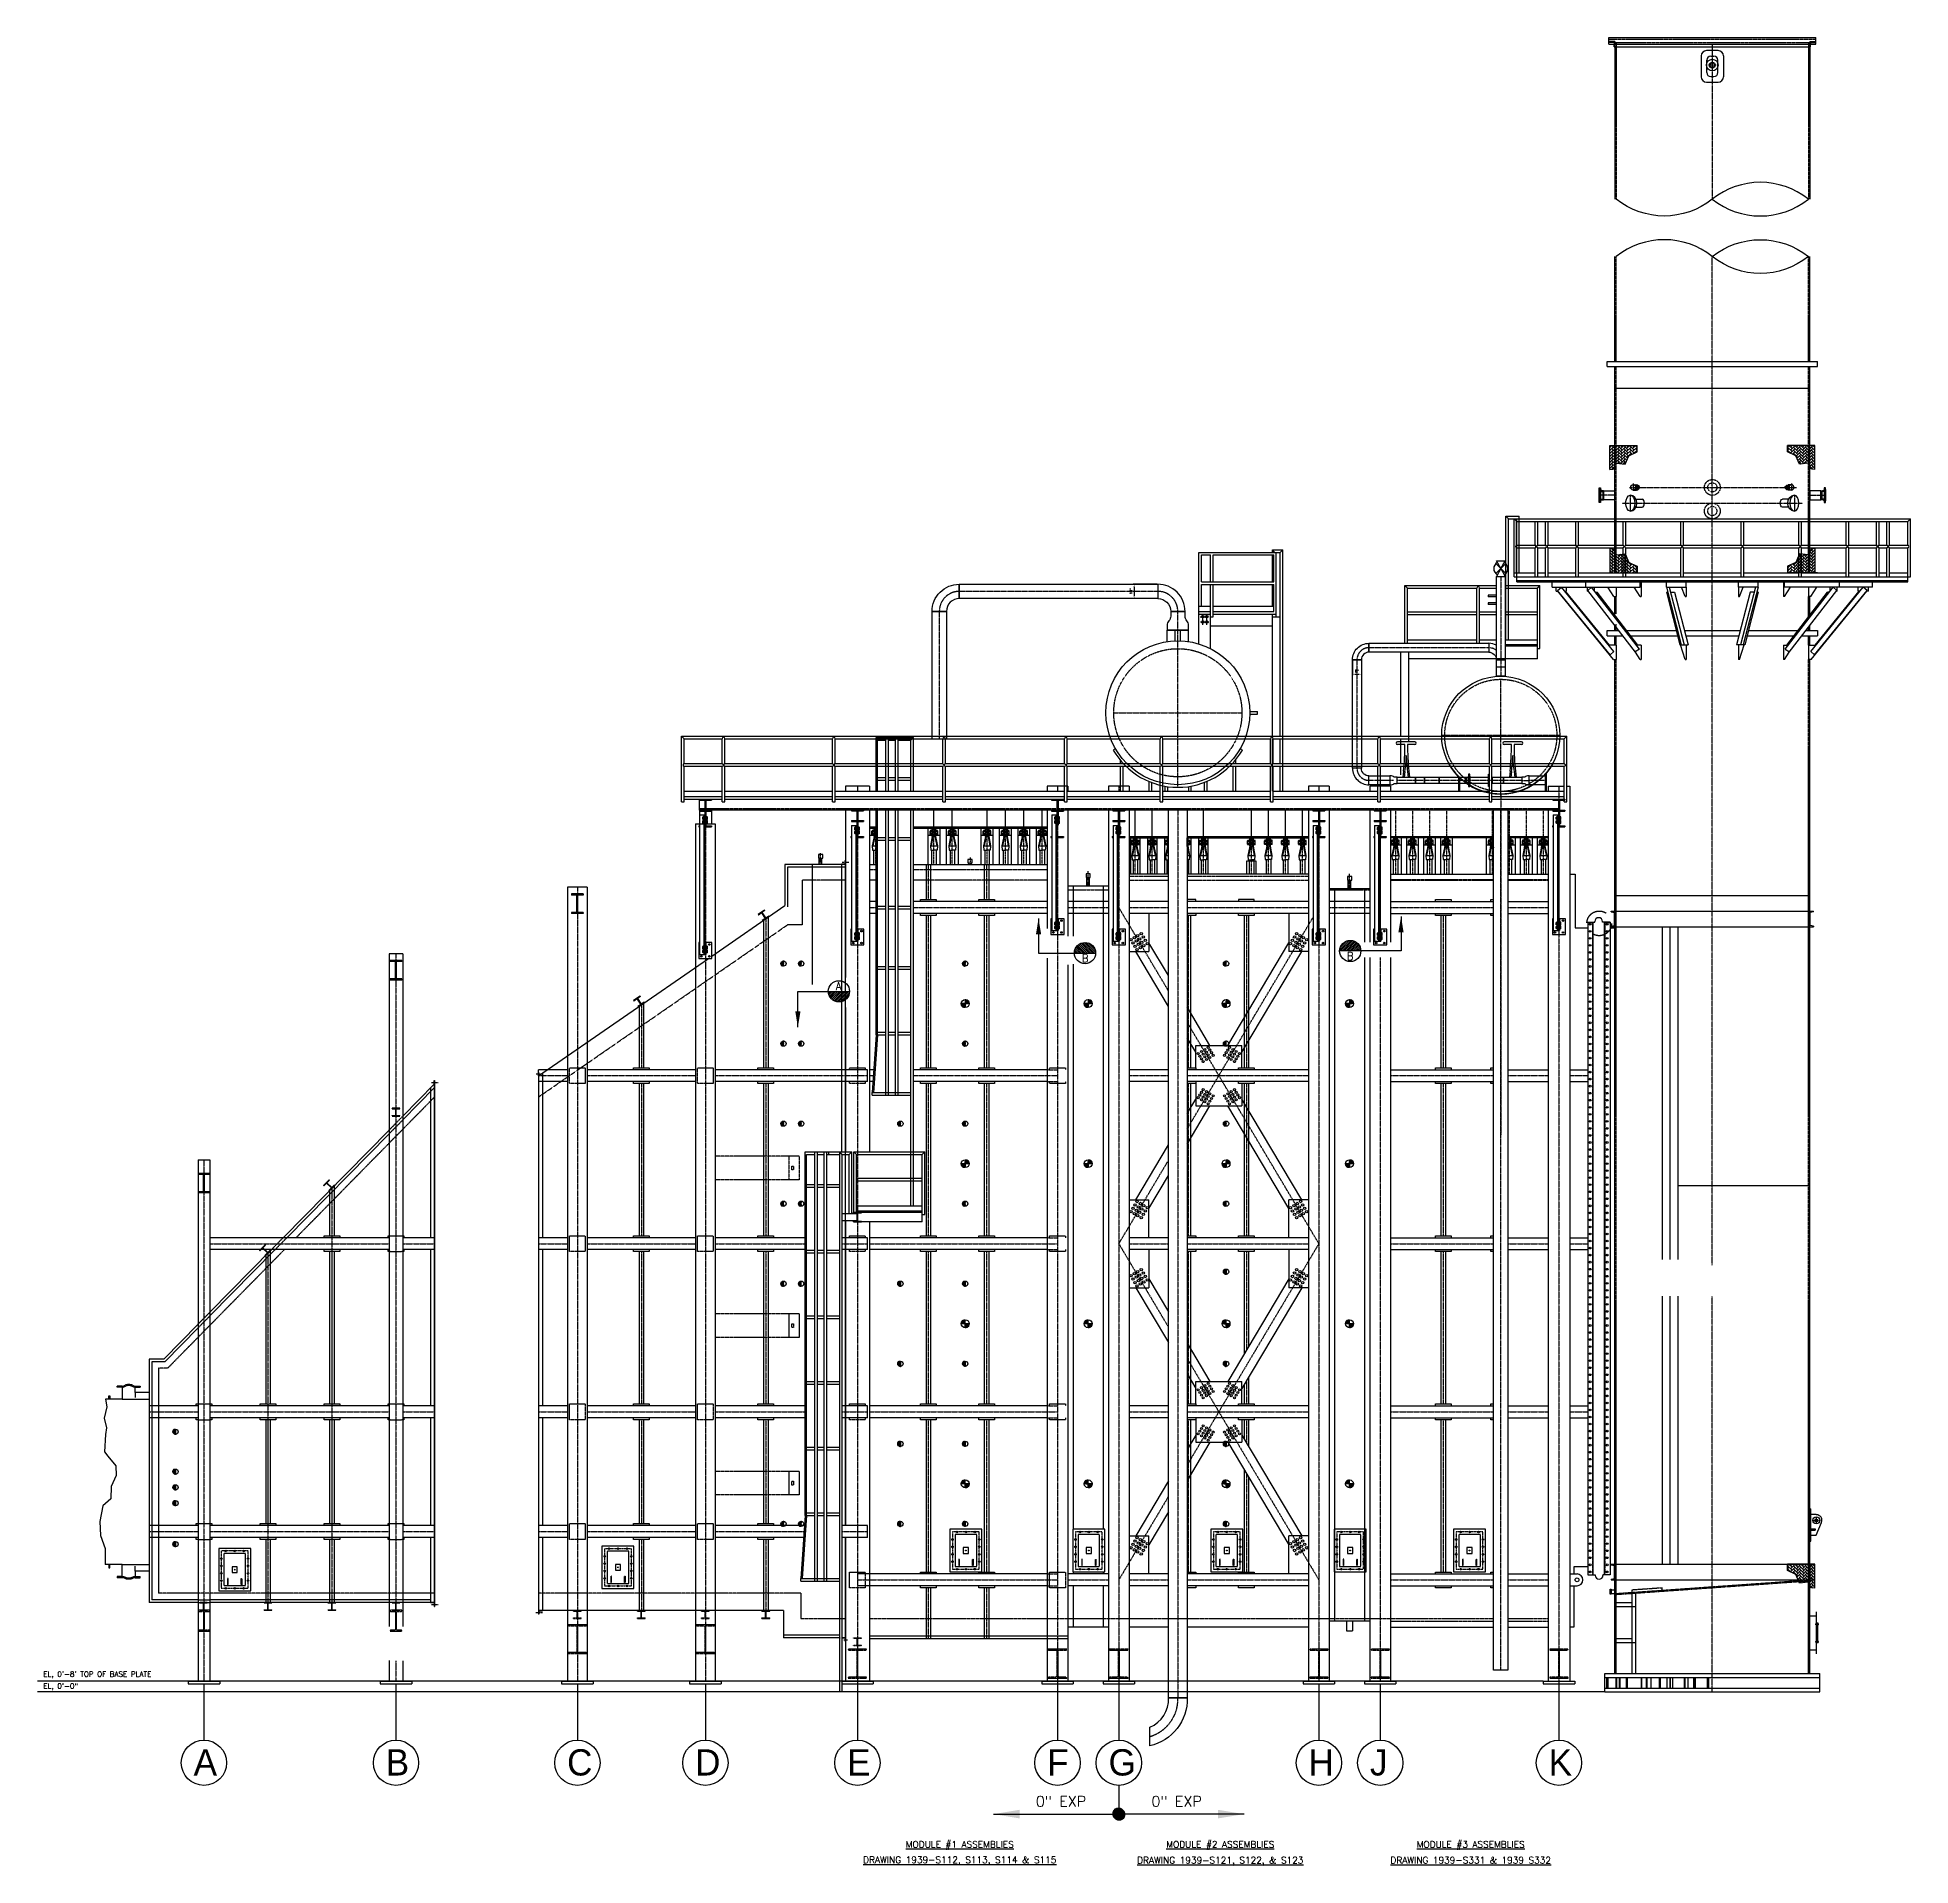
# Model space of a CAD drawing. Header units: inches. Extents: x 23530 to 59202, y -9951 to 24854.
import ezdxf
from ezdxf.enums import TextEntityAlignment as Align

# ---------------------------------------------------------------- set-up
doc = ezdxf.new("R2010")
doc.units = ezdxf.units.IN
doc.header["$LTSCALE"] = 10
doc.header["$MEASUREMENT"] = 0
for name, pattern in [('CENTER', [2, 1.25, -0.25, 0.25, -0.25]), ('DASHED', [0.75, 0.5, -0.25]), ('HIDDEN', [0.375, 0.25, -0.125])]:
    doc.linetypes.add(name, pattern=pattern)
for name, color, linetype in [('CENTER', 11, 'CENTER'), ('HRSG-GRS CENTER', 30, 'CENTER'), ('HRSG-GRS MAYA', 220, 'HIDDEN'), ('HRSG-GRS TEBAL', 7, 'Continuous'), ('HRSG-GRS TIPIS', 140, 'Continuous'), ('HRSG-GRS- ARSIR', 6, 'Continuous'), ('HRSG-TEXT', 40, 'Continuous'), ('PIPE', 7, 'Continuous'), ('VALVE', 6, 'Continuous')]:
    doc.layers.add(name, color=color, linetype=linetype)
doc.styles.add('MECH-Q', font='ISOSMPLX.SHX')
doc.styles.add('ROMANS', font='romans.shx', dxfattribs={"height": 200})
doc.styles.add('ROMANT', font='romant', dxfattribs={"width": 0.9, "height": 3.5})
doc.dimstyles.new('DIMENSI-HRSG', dxfattribs={"dimtxt": 50, "dimasz": 50, "dimexe": 20, "dimexo": 20, "dimgap": 10, "dimtad": 0, "dimdec": 0, "dimzin": 0, "dimdsep": 46, "dimtxsty": 'ROMANS', "dimcen": 0.1, "dimclrd": 12, "dimclre": 15, "dimclrt": 40, "dimadec": 0, "dimazin": 0, "dimtfac": 1, "dimtdec": 0, "dimtofl": 0, "dimtmove": 2, "dimatfit": 3, "dimfxl": 1, "dimtvp": 1, "dimtolj": 1, "dimtzin": 0, "dimarcsym": 0})
pattern_1 = [(315, (26037.78334, 11256.46155), (-0.08838834765, -0.08838834765), [])]
pattern_2 = [(45, (26037.78334, -7481.07322), (-0.08838834765, 0.08838834765), [])]
pattern_3 = [(45, (26037.78334, -10529.07322), (-0.08838834765, 0.08838834765), [])]
pattern_4 = [(315, (31004.78334, 11256.46155), (-0.08838834765, -0.08838834765), [])]
pattern_5 = [(45, (31004.78334, -10529.07322), (-0.08838834765, 0.08838834765), [])]

msp = doc.modelspace()

# ---------------------------------------------------------------- texts
at = {"layer": 'HRSG-TEXT', "style": 'ROMANT', "width": 0.9}
for s, p in [('B', (43423.3, 7248.3)), ('B', (48471.5, 7289.3)), ('A', (38736.1, 6715))]:
    msp.add_text(s, height=150, dxfattribs=at).set_placement(p)
at = {"layer": 'HRSG-TEXT'}
for s, p in [('A', (26503.7, -8236.8)), ('B', (30161.7, -8236.8)), ('C', (33615.7, -8236.8)), ('D', (36053.7, -8236.8)), ('E', (38949.7, -8236.8)), ('F', (42759.7, -8236.8)), ('G', (43927.7, -8236.8)), ('H', (47737.7, -8236.8)), ('J', (48905.7, -8236.8)), ('K', (52309.7, -8236.8))]:
    msp.add_text(s, height=500, dxfattribs=at).set_placement(p)
at = {"layer": 'HRSG-TEXT', "style": 'ROMANS'}
for s, p in [('%%uMODULE #1 ASSEMBLIES', (41094.9, -9548.2)), ('%%uMODULE #2 ASSEMBLIES', (46056.6, -9548.2)), ('%%uMODULE #3 ASSEMBLIES', (50825.6, -9548.2)), ('%%uDRAWING 1939-S112, S113, S114 & S115', (41094.9, -9841.8)), ('%%uDRAWING 1939-S121, S122, & S123', (46056.6, -9850.2)), ('%%uDRAWING 1939-S331 & 1939 S332', (50825.6, -9849.2))]:
    msp.add_text(s, height=125, dxfattribs=at).set_placement(p, align=Align.MIDDLE_CENTER)
for s, insert, char_height, attachment_point in [("EL, 0'-8' TOP OF BASE PLATE", (23642.2, -6255.7), 100, 1), ('EL, 0\'-0"', (23642.2, -6483), 100, 1), ('0" EXP', (43503.3, -8630.1), 200, 3), ('0" EXP', (44744.1, -8630.1), 200, 1)]:
    msp.add_mtext(s, dxfattribs=dict(at, insert=insert, char_height=char_height, attachment_point=attachment_point))
at = {"layer": 'PIPE', "style": 'MECH-Q', "flags": 1}
for tag, p in [('DESC', (39495.7, 9666.1)), ('QTY', (39495.7, 9666.1)), ('QTY', (40602.5, 9666.1)), ('DESC', (40602.5, 9666.1)), ('DESC', (41613.7, 9666.1)), ('QTY', (41613.7, 9666.1)), ('DESC', (44437.7, 9480.1)), ('QTY', (44437.7, 9480.1)), ('DESC', (44761.7, 9480.1)), ('QTY', (44761.7, 9480.1)), ('DESC', (45733.7, 9480.1)), ('QTY', (45733.7, 9480.1)), ('DESC', (46648, 9480.1)), ('QTY', (46648, 9480.1)), ('DESC', (46972, 9483.1)), ('QTY', (46972, 9483.1)), ('DESC', (47296, 9480.1)), ('QTY', (47296, 9480.1)), ('DESC', (47620, 9480.1)), ('QTY', (47620, 9480.1)), ('DESC', (49392.3, 9483.1)), ('QTY', (49392.3, 9483.1)), ('QTY', (49716.2, 9483.1)), ('DESC', (49716.2, 9483.1))]:
    msp.add_attdef(tag, p, '', height=0.03, dxfattribs=at)

# ---------------------------------------------------------------- blocks, each defined once
blk = doc.blocks.new('*D5')
at = {"layer": 'Defpoints', "color": 0, "transparency": 16777216}
for p in [(44867, 14444), (44415, 14171), (44867, 14171)]:
    blk.add_point(p, dxfattribs=at)
at = {"layer": 'HRSG-GRS TEBAL', "color": 15, "lineweight": -2, "transparency": 16777216}
for p, q in [((44847, 14444), (44395, 14444)), ((44847, 14171), (44395, 14171))]:
    blk.add_line(p, q, dxfattribs=at)
at = {"layer": 'HRSG-GRS TEBAL', "color": 12, "lineweight": -2, "transparency": 16777216}
blk.add_line((44415, 14394), (44415, 14221), dxfattribs=at)
at = {"layer": 'HRSG-GRS TEBAL', "color": 12, "transparency": 16777216}
for points in [[(44407, 14394), (44423, 14394), (44415, 14444)], [(44407, 14221), (44423, 14221), (44415, 14171)]]:
    blk.add_solid(points, dxfattribs=at)
at = {"layer": 'HRSG-GRS TEBAL', "color": 40, "transparency": 16777216, "insert": (44356, 14308), "char_height": 50, "attachment_point": 5, "rotation": 90, "style": 'ROMANS'}
blk.add_mtext('\\A1;10"', dxfattribs=at)
blk = doc.blocks.new('*D9')
at = {"layer": 'Defpoints', "color": 0, "transparency": 16777216}
for p in [(48575, 13007), (48743, 13007), (48743, 12731)]:
    blk.add_point(p, dxfattribs=at)
at = {"layer": 'HRSG-GRS TEBAL', "color": 15, "lineweight": -2, "transparency": 16777216}
for p, q in [((48575, 12987), (48575, 12711)), ((48743, 12987), (48743, 12711))]:
    blk.add_line(p, q, dxfattribs=at)
at = {"layer": 'HRSG-GRS TEBAL', "color": 12, "lineweight": -2, "transparency": 16777216}
blk.add_line((48625, 12731), (48693, 12731), dxfattribs=at)
at = {"layer": 'HRSG-GRS TEBAL', "color": 12, "transparency": 16777216}
for points in [[(48625, 12740), (48625, 12723), (48575, 12731)], [(48693, 12740), (48693, 12723), (48743, 12731)]]:
    blk.add_solid(points, dxfattribs=at)
at = {"layer": 'HRSG-GRS TEBAL', "color": 40, "transparency": 16777216, "insert": (48659, 12791), "char_height": 50, "attachment_point": 5, "style": 'ROMANS'}
blk.add_mtext('\\A1;6"', dxfattribs=at)
blk = doc.blocks.new('Hex Nut - 10 mm side')
at = {"color": 0, "linetype": 'Continuous'}
for p, q in [((-9.2, -6.8), (-9.2, 6.8)), ((-0.7, 9.1), (-8.5, 9.1)), ((-0.7, 4.5), (-8.5, 4.5)), ((0, -6.8), (0, 6.8)), ((-0.7, -4.5), (-8.5, -4.5)), ((-0.7, -9.1), (-8.5, -9.1))]:
    blk.add_line(p, q, dxfattribs=at)
for centre, radius, start, end in [((-5, 6.8), 4.19, 147.13278, 212.86722), ((6.6, 0), 15.7, 163.22135, 196.77865), ((-4.2, 6.8), 4.19, 327.13278, 32.86722), ((-15.7, 0), 15.7, 343.22135, 16.77865), ((-5, -6.8), 4.19, 147.13278, 212.86722), ((-4.2, -6.8), 4.19, 327.13278, 32.86722)]:
    blk.add_arc(centre, radius, start, end, dxfattribs=at)
blk = doc.blocks.new('Hex Head Screw - 10 x 20 mm side')
at = {"color": 0, "linetype": 'Continuous'}
for p, q in [((-7, -7), (-7, 7)), ((-1, 9), (-6, 9)), ((-1, 5), (-6, 5)), ((-1, -9), (-1, 9)), ((-1, 7), (-1, 9)), ((0, 7), (-1, 7)), ((0, -7), (0, 7)), ((18, 5), (0, 5)), ((2, -5), (2, 5)), ((18, -5), (18, 5)), ((20, 3), (18, 5)), ((20, -3), (20, 3)), ((-1, -5), (-6, -5)), ((-1, -9), (-6, -9)), ((-1, -7), (-1, -9)), ((0, -7), (-1, -7)), ((18, -5), (0, -5)), ((20, -3), (18, -5))]:
    blk.add_line(p, q, dxfattribs=at)
at = {"color": 0, "linetype": 'DASHED'}
for p, q in [((18, 3), (2, 3)), ((18, -3), (2, -3))]:
    blk.add_line(p, q, dxfattribs=at)
at = {"color": 0, "linetype": 'Continuous'}
for centre, radius, start, end in [((-2, 7), 4.19, 147.1328, 212.8672), ((9, 0), 15.7, 163.2214, 196.7786), ((-2, -7), 4.19, 147.1328, 212.8672)]:
    blk.add_arc(centre, radius, start, end, dxfattribs=at)
blk = doc.blocks.new('LADDER')
at = {"layer": 'HRSG-GRS TEBAL'}
for p, q in [((-709, 8921), (0, 8921)), ((-684, 8871), (-709, 8921)), ((-709, 7895), (-709, 8921)), ((-523, 7895), (-523, 8921)), ((-473, 7895), (-473, 8921)), ((-343, 7895), (-343, 8921)), ((-293, 7895), (-293, 8921)), ((-50, 8871), (0, 8921)), ((0, 7895), (0, 8921)), ((-684, 8871), (-523, 8871)), ((-684, 7895), (-684, 8871)), ((-473, 8871), (-343, 8871)), ((-293, 8871), (-50, 8871)), ((-50, 7895), (-50, 8871)), ((-709, 8156), (-523, 8156)), ((-709, 8106), (-523, 8106)), ((-473, 8156), (-343, 8156)), ((-473, 8106), (-343, 8106)), ((-293, 8156), (-50, 8156)), ((-293, 8106), (-50, 8106)), ((-709, 3259), (-709, 7545)), ((-684, 3259), (-684, 7545)), ((-523, 2109), (-523, 7545)), ((-473, 2109), (-473, 7545)), ((-343, 2109), (-343, 7545)), ((-293, 2109), (-293, 7545)), ((-50, 0), (-50, 7545)), ((0, 0), (0, 7545)), ((-709, 7018), (-523, 7018)), ((-709, 6968), (-523, 6968)), ((-473, 7018), (-343, 7018)), ((-473, 6968), (-343, 6968)), ((-293, 7018), (-50, 7018)), ((-293, 6968), (-50, 6968)), ((-709, 5708), (-523, 5708)), ((-473, 5708), (-343, 5708)), ((-293, 5708), (-50, 5708)), ((-709, 5658), (-523, 5658)), ((-473, 5658), (-343, 5658)), ((-293, 5658), (-50, 5658)), ((-709, 4559), (-523, 4559)), ((-709, 4509), (-523, 4509)), ((-473, 4559), (-343, 4559)), ((-473, 4509), (-343, 4509)), ((-293, 4559), (-50, 4559)), ((-293, 4509), (-50, 4509)), ((-709, 3259), (-787, 2159)), ((-685, 3257), (-762, 2157)), ((-709, 3309), (-523, 3309)), ((-709, 3259), (-523, 3259)), ((-473, 3309), (-343, 3309)), ((-473, 3259), (-343, 3259)), ((-293, 3309), (-50, 3309)), ((-293, 3259), (-50, 3259)), ((-787, 2159), (-50, 2159)), ((-787, 2109), (-787, 2159)), ((-787, 2109), (-50, 2109))]:
    blk.add_line(p, q, dxfattribs=at)

# ---------------------------------------------------------------- dimensions: what is measured, and where the dimension line sits
at = {"layer": 'HRSG-GRS TEBAL'}
dim = msp.add_linear_dim(base=(44415.1, 14171.2), p1=(44866.7, 14444.2), p2=(44866.7, 14171.2), angle=90, text='10"', dimstyle='DIMENSI-HRSG', dxfattribs=at)
dim.commit()
dim.dimension.update_dxf_attribs({"geometry": '*D5', "text_midpoint": (44355.6, 14307.7)})
dim = msp.add_linear_dim(base=(48743.4, 12731.5), p1=(48575.1, 13006.6), p2=(48743.4, 13006.6), text='6"', dimstyle='DIMENSI-HRSG', dxfattribs=at)
dim.commit()
dim.dimension.update_dxf_attribs({"geometry": '*D9', "text_midpoint": (48659.3, 12791)})

# ---------------------------------------------------------------- hatches: boundary and pattern name
h = msp.add_hatch()
h.set_pattern_fill('ANSI31', color=256, style=0)
h.set_pattern_definition([(315, (22576.60951, 15828.46155), (-0.08838834765, -0.08838834765), [])])
h.paths.add_polyline_path([(37737.6, 7171.7, -0.4142136), (37687.6, 7221.7), (37737.6, 7221.7)])
h.paths.add_polyline_path([(37737.6, 7221.7), (37687.6, 7221.7, -0.4142136), (37737.6, 7271.7)])
h = msp.add_hatch()
h.set_pattern_fill('ANSI31', color=256, style=0)
h.set_pattern_definition([(315, (22912.81545, 15828.46155), (-0.08838834765, -0.08838834765), [])])
h.paths.add_polyline_path([(38073.8, 7171.7, -0.4142136), (38023.8, 7221.7), (38073.8, 7221.7)])
h.paths.add_polyline_path([(38073.8, 7221.7), (38023.8, 7221.7, -0.4142136), (38073.8, 7271.7)])
h = msp.add_hatch()
h.set_pattern_fill('ANSI31', color=256, style=0)
h.set_pattern_definition([(315, (26037.78334, 15828.46155), (-0.08838834765, -0.08838834765), [])])
h.paths.add_polyline_path([(41198.7, 7171.7, -0.4142136), (41148.7, 7221.7), (41198.7, 7221.7)])
h.paths.add_polyline_path([(41198.7, 7221.7), (41148.7, 7221.7, -0.4142136), (41198.7, 7271.7)])
h = msp.add_hatch()
h.set_pattern_fill('ANSI31', color=256, style=0)
h.set_pattern_definition([(315, (31004.78334, 15828.46155), (-0.08838834765, -0.08838834765), [])])
h.paths.add_polyline_path([(46165.7, 7171.7, -0.4142136), (46115.7, 7221.7), (46165.7, 7221.7)])
h.paths.add_polyline_path([(46165.7, 7221.7), (46115.7, 7221.7, -0.4142136), (46165.7, 7271.7)])
h = msp.add_hatch()
h.set_pattern_fill('ANSI31', color=256, style=0)
h.set_pattern_definition([(315, (26037.78334, 14304.46155), (-0.08838834765, -0.08838834765), [])])
h.paths.add_polyline_path([(41198.7, 6459.7), (41123.7, 6459.7, 0.4142136), (41198.7, 6384.7)])
h.paths.add_polyline_path([(41198.7, 6534.7), (41198.7, 6459.7), (41273.7, 6459.7, 0.4142136)])
h = msp.add_hatch()
h.set_pattern_fill('ANSI31', color=256, style=0)
h.set_pattern_definition([(315, (28378.78334, 14304.46155), (-0.08838834765, -0.08838834765), [])])
h.paths.add_polyline_path([(43539.7, 6459.7), (43464.7, 6459.7, 0.4142136), (43539.7, 6384.7)])
h.paths.add_polyline_path([(43539.7, 6534.7), (43539.7, 6459.7), (43614.7, 6459.7, 0.4142136)])
h = msp.add_hatch()
h.set_pattern_fill('ANSI31', color=256, style=0)
h.set_pattern_definition([(315, (31004.78334, 14304.46155), (-0.08838834765, -0.08838834765), [])])
h.paths.add_polyline_path([(46165.7, 6459.7), (46090.7, 6459.7, 0.4142136), (46165.7, 6384.7)])
h.paths.add_polyline_path([(46165.7, 6534.7), (46165.7, 6459.7), (46240.7, 6459.7, 0.4142136)])
h = msp.add_hatch()
h.set_pattern_fill('ANSI31', color=256, style=0)
h.set_pattern_definition([(315, (33356.78334, 14304.46155), (-0.08838834765, -0.08838834765), [])])
h.paths.add_polyline_path([(48517.7, 6459.7), (48442.7, 6459.7, 0.4142136), (48517.7, 6384.7)])
h.paths.add_polyline_path([(48517.7, 6534.7), (48517.7, 6459.7), (48592.7, 6459.7, 0.4142136)])
h = msp.add_hatch()
h.set_pattern_fill('ANSI31', color=256, style=0)
h.set_pattern_definition([(315, (22576.60951, 14304.46155), (-0.08838834765, -0.08838834765), [])])
h.paths.add_polyline_path([(37737.6, 5647.7, -0.4142136), (37687.6, 5697.7), (37737.6, 5697.7)])
h.paths.add_polyline_path([(37737.6, 5697.7), (37687.6, 5697.7, -0.4142136), (37737.6, 5747.7)])
h = msp.add_hatch()
h.set_pattern_fill('ANSI31', color=256, style=0)
h.set_pattern_definition([(315, (22912.81545, 14304.46155), (-0.08838834765, -0.08838834765), [])])
h.paths.add_polyline_path([(38073.8, 5647.7, -0.4142136), (38023.8, 5697.7), (38073.8, 5697.7)])
h.paths.add_polyline_path([(38073.8, 5697.7), (38023.8, 5697.7, -0.4142136), (38073.8, 5747.7)])
h = msp.add_hatch()
h.set_pattern_fill('ANSI31', color=256, style=0)
h.set_pattern_definition([(315, (26037.78334, 14304.46155), (-0.08838834765, -0.08838834765), [])])
h.paths.add_polyline_path([(41198.7, 5647.7, -0.4142136), (41148.7, 5697.7), (41198.7, 5697.7)])
h.paths.add_polyline_path([(41198.7, 5697.7), (41148.7, 5697.7, -0.4142136), (41198.7, 5747.7)])
h = msp.add_hatch()
h.set_pattern_fill('ANSI31', color=256, style=0)
h.set_pattern_definition([(315, (31004.78334, 14304.46155), (-0.08838834765, -0.08838834765), [])])
h.paths.add_polyline_path([(46165.7, 5647.7, -0.4142136), (46115.7, 5697.7), (46165.7, 5697.7)])
h.paths.add_polyline_path([(46165.7, 5697.7), (46115.7, 5697.7, -0.4142136), (46165.7, 5747.7)])
h = msp.add_hatch()
h.set_pattern_fill('ANSI31', color=256, style=0)
h.set_pattern_definition([(315, (22576.60951, 12780.46155), (-0.08838834765, -0.08838834765), [])])
h.paths.add_polyline_path([(37737.6, 4123.7, -0.4142136), (37687.6, 4173.7), (37737.6, 4173.7)])
h.paths.add_polyline_path([(37737.6, 4173.7), (37687.6, 4173.7, -0.4142136), (37737.6, 4223.7)])
h = msp.add_hatch()
h.set_pattern_fill('ANSI31', color=256, style=0)
h.set_pattern_definition([(315, (22912.81545, 12780.46155), (-0.08838834765, -0.08838834765), [])])
h.paths.add_polyline_path([(38073.8, 4123.7, -0.4142136), (38023.8, 4173.7), (38073.8, 4173.7)])
h.paths.add_polyline_path([(38073.8, 4173.7), (38023.8, 4173.7, -0.4142136), (38073.8, 4223.7)])
h = msp.add_hatch()
h.set_pattern_fill('ANSI31', color=256, style=0)
h.set_pattern_definition([(315, (24802.78334, 12780.46155), (-0.08838834765, -0.08838834765), [])])
h.paths.add_polyline_path([(39963.7, 4123.7, -0.4142136), (39913.7, 4173.7), (39963.7, 4173.7)])
h.paths.add_polyline_path([(39963.7, 4173.7), (39913.7, 4173.7, -0.4142136), (39963.7, 4223.7)])
h = msp.add_hatch()
h.set_pattern_fill('ANSI31', color=256, style=0)
h.set_pattern_definition([(315, (26037.78334, 12780.46155), (-0.08838834765, -0.08838834765), [])])
h.paths.add_polyline_path([(41198.7, 4123.7, -0.4142136), (41148.7, 4173.7), (41198.7, 4173.7)])
h.paths.add_polyline_path([(41198.7, 4173.7), (41148.7, 4173.7, -0.4142136), (41198.7, 4223.7)])
h = msp.add_hatch()
h.set_pattern_fill('ANSI31', color=256, style=0)
h.set_pattern_definition([(315, (31004.78334, 12780.46155), (-0.08838834765, -0.08838834765), [])])
h.paths.add_polyline_path([(46165.7, 4123.7, -0.4142136), (46115.7, 4173.7), (46165.7, 4173.7)])
h.paths.add_polyline_path([(46165.7, 4173.7), (46115.7, 4173.7, -0.4142136), (46165.7, 4223.7)])
h = msp.add_hatch()
h.set_pattern_fill('ANSI31', color=256, style=0)
h.set_pattern_definition(pattern_1)
h.paths.add_polyline_path([(41198.7, 3411.7), (41123.7, 3411.7, 0.4142136), (41198.7, 3336.7)])
h.paths.add_polyline_path([(41198.7, 3486.7), (41198.7, 3411.7), (41273.7, 3411.7, 0.4142136)])
h = msp.add_hatch()
h.set_pattern_fill('ANSI31', color=256, style=0)
h.set_pattern_definition([(315, (28378.78334, 11256.46155), (-0.08838834765, -0.08838834765), [])])
h.paths.add_polyline_path([(43539.7, 3411.7), (43464.7, 3411.7, 0.4142136), (43539.7, 3336.7)])
h.paths.add_polyline_path([(43539.7, 3486.7), (43539.7, 3411.7), (43614.7, 3411.7, 0.4142136)])
h = msp.add_hatch()
h.set_pattern_fill('ANSI31', color=256, style=0)
h.set_pattern_definition(pattern_4)
h.paths.add_polyline_path([(46165.7, 3411.7), (46090.7, 3411.7, 0.4142136), (46165.7, 3336.7)])
h.paths.add_polyline_path([(46165.7, 3486.7), (46165.7, 3411.7), (46240.7, 3411.7, 0.4142136)])
h = msp.add_hatch()
h.set_pattern_fill('ANSI31', color=256, style=0)
h.set_pattern_definition([(315, (33356.78334, 11256.46155), (-0.08838834765, -0.08838834765), [])])
h.paths.add_polyline_path([(48517.7, 3411.7), (48442.7, 3411.7, 0.4142136), (48517.7, 3336.7)])
h.paths.add_polyline_path([(48517.7, 3486.7), (48517.7, 3411.7), (48592.7, 3411.7, 0.4142136)])
h = msp.add_hatch()
h.set_pattern_fill('ANSI31', color=256, style=0)
h.set_pattern_definition([(315, (22576.60951, 11256.46155), (-0.08838834765, -0.08838834765), [])])
h.paths.add_polyline_path([(37737.6, 2599.7, -0.4142136), (37687.6, 2649.7), (37737.6, 2649.7)])
h.paths.add_polyline_path([(37737.6, 2649.7), (37687.6, 2649.7, -0.4142136), (37737.6, 2699.7)])
h = msp.add_hatch()
h.set_pattern_fill('ANSI31', color=256, style=0)
h.set_pattern_definition([(315, (22912.81545, 11256.46155), (-0.08838834765, -0.08838834765), [])])
h.paths.add_polyline_path([(38073.8, 2599.7, -0.4142136), (38023.8, 2649.7), (38073.8, 2649.7)])
h.paths.add_polyline_path([(38073.8, 2649.7), (38023.8, 2649.7, -0.4142136), (38073.8, 2699.7)])
h = msp.add_hatch()
h.set_pattern_fill('ANSI31', color=256, style=0)
h.set_pattern_definition(pattern_1)
h.paths.add_polyline_path([(41198.7, 2599.7, -0.4142136), (41148.7, 2649.7), (41198.7, 2649.7)])
h.paths.add_polyline_path([(41198.7, 2649.7), (41148.7, 2649.7, -0.4142136), (41198.7, 2699.7)])
h = msp.add_hatch()
h.set_pattern_fill('ANSI31', color=256, style=0)
h.set_pattern_definition(pattern_4)
h.paths.add_polyline_path([(46165.7, 2599.7, -0.4142136), (46115.7, 2649.7), (46165.7, 2649.7)])
h.paths.add_polyline_path([(46165.7, 2649.7), (46115.7, 2649.7, -0.4142136), (46165.7, 2699.7)])
h = msp.add_hatch()
h.set_pattern_fill('ANSI31', color=256, style=0)
h.set_pattern_definition([(315, (22576.60951, 9732.46155), (-0.08838834765, -0.08838834765), [])])
h.paths.add_polyline_path([(37737.6, 1075.7, -0.4142136), (37687.6, 1125.7), (37737.6, 1125.7)])
h.paths.add_polyline_path([(37737.6, 1125.7), (37687.6, 1125.7, -0.4142136), (37737.6, 1175.7)])
h = msp.add_hatch()
h.set_pattern_fill('ANSI31', color=256, style=0)
h.set_pattern_definition([(315, (22912.81545, 9732.46155), (-0.08838834765, -0.08838834765), [])])
h.paths.add_polyline_path([(38073.8, 1075.7, -0.4142136), (38023.8, 1125.7), (38073.8, 1125.7)])
h.paths.add_polyline_path([(38073.8, 1125.7), (38023.8, 1125.7, -0.4142136), (38073.8, 1175.7)])
h = msp.add_hatch()
h.set_pattern_fill('ANSI31', color=256, style=0)
h.set_pattern_definition([(45, (24802.78334, -7481.07322), (-0.08838834765, 0.08838834765), [])])
h.paths.add_polyline_path([(39963.7, 1175.7, 0.4142136), (39913.7, 1125.7), (39963.7, 1125.7)])
h.paths.add_polyline_path([(39963.7, 1125.7), (39913.7, 1125.7, 0.4142136), (39963.7, 1075.7)])
h = msp.add_hatch()
h.set_pattern_fill('ANSI31', color=256, style=0)
h.set_pattern_definition(pattern_2)
h.paths.add_polyline_path([(41198.7, 1175.7, 0.4142136), (41148.7, 1125.7), (41198.7, 1125.7)])
h.paths.add_polyline_path([(41198.7, 1125.7), (41148.7, 1125.7, 0.4142136), (41198.7, 1075.7)])
h = msp.add_hatch()
h.set_pattern_fill('ANSI31', color=256, style=0)
h.set_pattern_definition([(45, (31004.78334, -7252.07322), (-0.08838834765, 0.08838834765), [])])
h.paths.add_polyline_path([(46165.7, 1404.7, 0.4142136), (46115.7, 1354.7), (46165.7, 1354.7)])
h.paths.add_polyline_path([(46165.7, 1354.7), (46115.7, 1354.7, 0.4142136), (46165.7, 1304.7)])
h = msp.add_hatch()
h.set_pattern_fill('ANSI31', color=256, style=0)
h.set_pattern_definition(pattern_2)
h.paths.add_polyline_path([(41198.7, 438.7, 0.4142136), (41123.7, 363.7), (41198.7, 363.7)])
h.paths.add_polyline_path([(41273.7, 363.7), (41198.7, 363.7), (41198.7, 288.7, 0.4142136)])
h = msp.add_hatch()
h.set_pattern_fill('ANSI31', color=256, style=0)
h.set_pattern_definition([(45, (28378.78334, -7481.07322), (-0.08838834765, 0.08838834765), [])])
h.paths.add_polyline_path([(43539.7, 438.7, 0.4142136), (43464.7, 363.7), (43539.7, 363.7)])
h.paths.add_polyline_path([(43614.7, 363.7), (43539.7, 363.7), (43539.7, 288.7, 0.4142136)])
h = msp.add_hatch()
h.set_pattern_fill('ANSI31', color=256, style=0)
h.set_pattern_definition([(45, (31004.78334, -7481.07322), (-0.08838834765, 0.08838834765), [])])
h.paths.add_polyline_path([(46165.7, 438.7, 0.4142136), (46090.7, 363.7), (46165.7, 363.7)])
h.paths.add_polyline_path([(46240.7, 363.7), (46165.7, 363.7), (46165.7, 288.7, 0.4142136)])
h = msp.add_hatch()
h.set_pattern_fill('ANSI31', color=256, style=0)
h.set_pattern_definition([(45, (33356.78334, -7481.07322), (-0.08838834765, 0.08838834765), [])])
h.paths.add_polyline_path([(48517.7, 438.7, 0.4142136), (48442.7, 363.7), (48517.7, 363.7)])
h.paths.add_polyline_path([(48592.7, 363.7), (48517.7, 363.7), (48517.7, 288.7, 0.4142136)])
h = msp.add_hatch()
h.set_pattern_fill('ANSI31', color=256, style=0)
h.set_pattern_definition([(45, (24802.78334, -9005.07322), (-0.08838834765, 0.08838834765), [])])
h.paths.add_polyline_path([(39963.7, -348.3, 0.4142136), (39913.7, -398.3), (39963.7, -398.3)])
h.paths.add_polyline_path([(39963.7, -398.3), (39913.7, -398.3, 0.4142136), (39963.7, -448.3)])
h = msp.add_hatch()
h.set_pattern_fill('ANSI31', color=256, style=0)
h.set_pattern_definition([(45, (26037.78334, -9005.07322), (-0.08838834765, 0.08838834765), [])])
h.paths.add_polyline_path([(41198.7, -348.3, 0.4142136), (41148.7, -398.3), (41198.7, -398.3)])
h.paths.add_polyline_path([(41198.7, -398.3), (41148.7, -398.3, 0.4142136), (41198.7, -448.3)])
h = msp.add_hatch()
h.set_pattern_fill('ANSI31', color=256, style=0)
h.set_pattern_definition([(45, (31004.78334, -9005.07322), (-0.08838834765, 0.08838834765), [])])
h.paths.add_polyline_path([(46165.7, -348.3, 0.4142136), (46115.7, -398.3), (46165.7, -398.3)])
h.paths.add_polyline_path([(46165.7, -398.3), (46115.7, -398.3, 0.4142136), (46165.7, -448.3)])
h = msp.add_hatch()
h.set_pattern_fill('ANSI31', color=256, style=0)
h.set_pattern_definition([(45, (10998.06122, -10299.1412), (-0.08838834765, 0.08838834765), [])])
h.paths.add_polyline_path([(26159, -1642.4, 0.4142136), (26109, -1692.4), (26159, -1692.4)])
h.paths.add_polyline_path([(26159, -1692.4), (26109, -1692.4, 0.4142136), (26159, -1742.4)])
h = msp.add_hatch()
h.set_pattern_fill('ANSI31', color=256, style=0)
h.set_pattern_definition([(45, (24802.78334, -10529.07322), (-0.08838834765, 0.08838834765), [])])
h.paths.add_polyline_path([(39963.7, -1872.3, 0.4142136), (39913.7, -1922.3), (39963.7, -1922.3)])
h.paths.add_polyline_path([(39963.7, -1922.3), (39913.7, -1922.3, 0.4142136), (39963.7, -1972.3)])
h = msp.add_hatch()
h.set_pattern_fill('ANSI31', color=256, style=0)
h.set_pattern_definition(pattern_3)
h.paths.add_polyline_path([(41198.7, -1872.3, 0.4142136), (41148.7, -1922.3), (41198.7, -1922.3)])
h.paths.add_polyline_path([(41198.7, -1922.3), (41148.7, -1922.3, 0.4142136), (41198.7, -1972.3)])
h = msp.add_hatch()
h.set_pattern_fill('ANSI31', color=256, style=0)
h.set_pattern_definition(pattern_5)
h.paths.add_polyline_path([(46165.7, -1872.3, 0.4142136), (46115.7, -1922.3), (46165.7, -1922.3)])
h.paths.add_polyline_path([(46165.7, -1922.3), (46115.7, -1922.3, 0.4142136), (46165.7, -1972.3)])
h = msp.add_hatch()
h.set_pattern_fill('ANSI31', color=256, style=0)
h.set_pattern_definition([(45, (10998.06122, -11058.65012), (-0.08838834765, 0.08838834765), [])])
h.paths.add_polyline_path([(26159, -2401.9, 0.4142136), (26109, -2451.9), (26159, -2451.9)])
h.paths.add_polyline_path([(26159, -2451.9), (26109, -2451.9, 0.4142136), (26159, -2501.9)])
h = msp.add_hatch()
h.set_pattern_fill('ANSI31', color=256, style=0)
h.set_pattern_definition([(45, (10998.06122, -11358.65012), (-0.08838834765, 0.08838834765), [])])
h.paths.add_polyline_path([(26159, -2701.9, 0.4142136), (26109, -2751.9), (26159, -2751.9)])
h.paths.add_polyline_path([(26159, -2751.9), (26109, -2751.9, 0.4142136), (26159, -2801.9)])
h = msp.add_hatch()
h.set_pattern_fill('ANSI31', color=256, style=0)
h.set_pattern_definition(pattern_3)
h.paths.add_polyline_path([(41198.7, -2609.3, 0.4142136), (41123.7, -2684.3), (41198.7, -2684.3)])
h.paths.add_polyline_path([(41273.7, -2684.3), (41198.7, -2684.3), (41198.7, -2759.3, 0.4142136)])
h = msp.add_hatch()
h.set_pattern_fill('ANSI31', color=256, style=0)
h.set_pattern_definition([(45, (28378.78334, -10529.07322), (-0.08838834765, 0.08838834765), [])])
h.paths.add_polyline_path([(43539.7, -2609.3, 0.4142136), (43464.7, -2684.3), (43539.7, -2684.3)])
h.paths.add_polyline_path([(43614.7, -2684.3), (43539.7, -2684.3), (43539.7, -2759.3, 0.4142136)])
h = msp.add_hatch()
h.set_pattern_fill('ANSI31', color=256, style=0)
h.set_pattern_definition(pattern_5)
h.paths.add_polyline_path([(46165.7, -2609.3, 0.4142136), (46090.7, -2684.3), (46165.7, -2684.3)])
h.paths.add_polyline_path([(46240.7, -2684.3), (46165.7, -2684.3), (46165.7, -2759.3, 0.4142136)])
h = msp.add_hatch()
h.set_pattern_fill('ANSI31', color=256, style=0)
h.set_pattern_definition([(45, (33356.78334, -10529.07322), (-0.08838834765, 0.08838834765), [])])
h.paths.add_polyline_path([(48517.7, -2609.3, 0.4142136), (48442.7, -2684.3), (48517.7, -2684.3)])
h.paths.add_polyline_path([(48592.7, -2684.3), (48517.7, -2684.3), (48517.7, -2759.3, 0.4142136)])
h = msp.add_hatch()
h.set_pattern_fill('ANSI31', color=256, style=0)
h.set_pattern_definition([(45, (10998.06122, -11658.65012), (-0.08838834765, 0.08838834765), [])])
h.paths.add_polyline_path([(26159, -3001.9, 0.4142136), (26109, -3051.9), (26159, -3051.9)])
h.paths.add_polyline_path([(26159, -3051.9), (26109, -3051.9, 0.4142136), (26159, -3101.9)])
h = msp.add_hatch()
h.set_pattern_fill('ANSI31', color=256, style=0)
h.set_pattern_definition([(315, (22576.60951, 5160.46155), (-0.08838834765, -0.08838834765), [])])
h.paths.add_polyline_path([(37737.6, -3496.3, -0.4142136), (37687.6, -3446.3), (37737.6, -3446.3)])
h.paths.add_polyline_path([(37737.6, -3446.3), (37687.6, -3446.3, -0.4142136), (37737.6, -3396.3)])
h = msp.add_hatch()
h.set_pattern_fill('ANSI31', color=256, style=0)
h.set_pattern_definition([(315, (22912.81545, 5160.46155), (-0.08838834765, -0.08838834765), [])])
h.paths.add_polyline_path([(38073.8, -3496.3, -0.4142136), (38023.8, -3446.3), (38073.8, -3446.3)])
h.paths.add_polyline_path([(38073.8, -3446.3), (38023.8, -3446.3, -0.4142136), (38073.8, -3396.3)])
h = msp.add_hatch()
h.set_pattern_fill('ANSI31', color=256, style=0)
h.set_pattern_definition([(45, (24802.78334, -12053.07322), (-0.08838834765, 0.08838834765), [])])
h.paths.add_polyline_path([(39963.7, -3396.3, 0.4142136), (39913.7, -3446.3), (39963.7, -3446.3)])
h.paths.add_polyline_path([(39963.7, -3446.3), (39913.7, -3446.3, 0.4142136), (39963.7, -3496.3)])
h = msp.add_hatch()
h.set_pattern_fill('ANSI31', color=256, style=0)
h.set_pattern_definition([(45, (26037.78334, -12053.07322), (-0.08838834765, 0.08838834765), [])])
h.paths.add_polyline_path([(41198.7, -3396.3, 0.4142136), (41148.7, -3446.3), (41198.7, -3446.3)])
h.paths.add_polyline_path([(41198.7, -3446.3), (41148.7, -3446.3, 0.4142136), (41198.7, -3496.3)])
h = msp.add_hatch()
h.set_pattern_fill('ANSI31', color=256, style=0)
h.set_pattern_definition([(45, (31004.78334, -12053.07322), (-0.08838834765, 0.08838834765), [])])
h.paths.add_polyline_path([(46165.7, -3396.3, 0.4142136), (46115.7, -3446.3), (46165.7, -3446.3)])
h.paths.add_polyline_path([(46165.7, -3446.3), (46115.7, -3446.3, 0.4142136), (46165.7, -3496.3)])
h = msp.add_hatch()
h.set_pattern_fill('ANSI31', color=256, style=0)
h.set_pattern_definition([(45, (10998.06122, -12439.3209), (-0.08838834765, 0.08838834765), [])])
h.paths.add_polyline_path([(26159, -3782.6, 0.4142136), (26109, -3832.6), (26159, -3832.6)])
h.paths.add_polyline_path([(26159, -3832.6), (26109, -3832.6, 0.4142136), (26159, -3882.6)])
at = {"layer": 'HRSG-GRS TEBAL'}
h = msp.add_hatch(dxfattribs=at)
h.set_pattern_fill('AR-HBONE', color=256, scale=10, style=0)
h.set_pattern_definition([(45, (-58, -4e-12), (4e-15, 56.568542), [120, -40]), (135, (-29.716, 28.284), (4e-15, 56.568542), [120, -40])])
h.paths.add_polyline_path([(53472.7, 16628), (53535.7, 16633.5), (53602.4, 16746.1), (53769.1, 16727.6), (53838.3, 16890.1), (53992.9, 16964.6), (53992.9, 17087.4), (53472.7, 17087.4)])
h = msp.add_hatch(dxfattribs=at)
h.set_pattern_fill('AR-HBONE', color=256, scale=10, style=0)
h.set_pattern_definition([(135, (110911.45, -2e-12), (-4e-15, 56.568542), [120, -40]), (45, (110883.167, 28.284), (-4e-15, 56.568542), [120, -40])])
h.paths.add_polyline_path([(57380.7, 16628), (57317.8, 16633.5), (57251, 16746.1), (57084.4, 16727.6), (57015.1, 16890.1), (56860.6, 16964.6), (56860.6, 17087.4), (57380.7, 17087.4)])
h = msp.add_hatch(dxfattribs=at)
h.set_pattern_fill('AR-HBONE', color=256, scale=10, style=0)
h.set_pattern_definition([(315, (-58, 31749.717), (4e-15, -56.568542), [120, -40]), (225, (-29.716, 31721.433), (4e-15, -56.568542), [120, -40])])
h.paths.add_polyline_path([(53472.7, 15121.7), (53535.7, 15116.2), (53602.4, 15003.6), (53769.1, 15022.1), (53838.3, 14859.7), (53992.9, 14785.1), (53992.9, 14662.4), (53472.7, 14662.4)])
h = msp.add_hatch(dxfattribs=at)
h.set_pattern_fill('AR-HBONE', color=256, scale=10, style=0)
h.set_pattern_definition([(225, (110911.45, 31749.717), (-4e-15, -56.568542), [120, -40]), (315, (110883.167, 31721.433), (-4e-15, -56.568542), [120, -40])])
h.paths.add_polyline_path([(57380.7, 15121.7), (57317.8, 15116.2), (57251, 15003.6), (57084.4, 15022.1), (57015.1, 14859.7), (56860.6, 14785.1), (56860.6, 14662.4), (57380.7, 14662.4)])
h = msp.add_hatch(dxfattribs=at)
h.set_pattern_fill('AR-HBONE', color=256, scale=10, style=0)
h.set_pattern_definition([(135, (110911.45, -21299.664), (-4e-15, 56.568542), [120, -40]), (45, (110883.167, -21271.38), (-4e-15, 56.568542), [120, -40])])
h.paths.add_polyline_path([(57380.7, -4671.7), (57317.8, -4666.1), (57251, -4553.6), (57084.4, -4572), (57015.1, -4409.6), (56860.6, -4335.1), (56860.6, -4212.3), (57380.7, -4212.3)])
at = {"layer": 'HRSG-GRS- ARSIR'}
h = msp.add_hatch(dxfattribs=at)
h.set_pattern_fill('ANSI31', color=256, scale=200, angle=90, style=0)
h.set_pattern_definition([(135, (0, -40.965), (-17.67767, -17.67767), [])])
h.paths.add_polyline_path([(43682.1, 7420.9), (43278.1, 7420.9, -1)])
h = msp.add_hatch(dxfattribs=at)
h.set_pattern_fill('ANSI31', color=256, scale=200, style=0)
h.set_pattern_definition([(45, (48.638, 0), (-17.67767, 17.67767), [])])
h.paths.add_polyline_path([(48733.6, 7461.9), (48329.6, 7461.9, -1)])
h = msp.add_hatch(dxfattribs=at)
h.set_pattern_fill('ANSI31', color=256, scale=200, style=0)
h.set_pattern_definition([(45, (811.07, 585.926), (-17.67767, 17.67767), [])])
h.paths.add_polyline_path([(38994.9, 6692.4), (38590.9, 6692.4, 1)])
h = msp.add_hatch(dxfattribs=at)
h.set_pattern_fill('ANSI31', color=256, style=0)
h.paths.add_polyline_path([(44239.6, -8971.8, 1), (44007.8, -8971.8, 1)])

# ---------------------------------------------------------------- linework, layer by layer
for p, q in [((49299.7, 9643.1), (51261.2, 9643.1)), ((51534.3, 9643.1), (52299.7, 9643.1)), ((49299.7, 9621.1), (51261.2, 9621.1)), ((51534.3, 9621.1), (52299.7, 9621.1)), ((37737.6, 7171.7), (37737.6, 7271.7)), ((38073.8, 7171.7), (38073.8, 7271.7)), ((41198.7, 7171.7), (41198.7, 7271.7)), ((46165.7, 7171.7), (46165.7, 7271.7)), ((41273.7, 6459.7), (41123.7, 6459.7)), ((41198.7, 6534.7), (41198.7, 6384.7)), ((43614.7, 6459.7), (43464.7, 6459.7)), ((43539.7, 6534.7), (43539.7, 6384.7)), ((46240.7, 6459.7), (46090.7, 6459.7)), ((46165.7, 6534.7), (46165.7, 6384.7)), ((48592.7, 6459.7), (48442.7, 6459.7)), ((48517.7, 6534.7), (48517.7, 6384.7)), ((37737.6, 5647.7), (37737.6, 5747.7)), ((38073.8, 5647.7), (38073.8, 5747.7)), ((41198.7, 5647.7), (41198.7, 5747.7)), ((46165.7, 5647.7), (46165.7, 5747.7)), ((37737.6, 4123.7), (37737.6, 4223.7)), ((38073.8, 4123.7), (38073.8, 4223.7)), ((39963.7, 4123.7), (39963.7, 4223.7)), ((41198.7, 4123.7), (41198.7, 4223.7)), ((46165.7, 4123.7), (46165.7, 4223.7)), ((41273.7, 3411.7), (41123.7, 3411.7)), ((41198.7, 3486.7), (41198.7, 3336.7)), ((43614.7, 3411.7), (43464.7, 3411.7)), ((43539.7, 3486.7), (43539.7, 3336.7)), ((46240.7, 3411.7), (46090.7, 3411.7)), ((46165.7, 3486.7), (46165.7, 3336.7)), ((48592.7, 3411.7), (48442.7, 3411.7)), ((48517.7, 3486.7), (48517.7, 3336.7)), ((37737.6, 2599.7), (37737.6, 2699.7)), ((38073.8, 2599.7), (38073.8, 2699.7)), ((41198.7, 2599.7), (41198.7, 2699.7)), ((46165.7, 2599.7), (46165.7, 2699.7)), ((37737.6, 1075.7), (37737.6, 1175.7)), ((38073.8, 1075.7), (38073.8, 1175.7)), ((39963.7, 1175.7), (39963.7, 1075.7)), ((41198.7, 1175.7), (41198.7, 1075.7)), ((46165.7, 1404.7), (46165.7, 1304.7)), ((41273.7, 363.7), (41123.7, 363.7)), ((41198.7, 288.7), (41198.7, 438.7)), ((43614.7, 363.7), (43464.7, 363.7)), ((43539.7, 288.7), (43539.7, 438.7)), ((46240.7, 363.7), (46090.7, 363.7)), ((46165.7, 288.7), (46165.7, 438.7)), ((48592.7, 363.7), (48442.7, 363.7)), ((48517.7, 288.7), (48517.7, 438.7)), ((39963.7, -348.3), (39963.7, -448.3)), ((41198.7, -348.3), (41198.7, -448.3)), ((46165.7, -348.3), (46165.7, -448.3)), ((26159, -1642.4), (26159, -1742.4)), ((39963.7, -1872.3), (39963.7, -1972.3)), ((41198.7, -1872.3), (41198.7, -1972.3)), ((46165.7, -1872.3), (46165.7, -1972.3)), ((26159, -2401.9), (26159, -2501.9)), ((26159, -2701.9), (26159, -2801.9)), ((41273.7, -2684.3), (41123.7, -2684.3)), ((41198.7, -2759.3), (41198.7, -2609.3)), ((43614.7, -2684.3), (43464.7, -2684.3)), ((43539.7, -2759.3), (43539.7, -2609.3)), ((46240.7, -2684.3), (46090.7, -2684.3)), ((46165.7, -2759.3), (46165.7, -2609.3)), ((48592.7, -2684.3), (48442.7, -2684.3)), ((48517.7, -2759.3), (48517.7, -2609.3)), ((26159, -3001.9), (26159, -3101.9)), ((37737.6, -3496.3), (37737.6, -3396.3)), ((38073.8, -3496.3), (38073.8, -3396.3)), ((39963.7, -3396.3), (39963.7, -3496.3)), ((41198.7, -3396.3), (41198.7, -3496.3)), ((46165.7, -3396.3), (46165.7, -3496.3)), ((26159, -3782.6), (26159, -3882.6))]:
    msp.add_line(p, q)
for points in [[(40906.8, -4358.9), (41516.8, -4358.9), (41516.8, -3548.9), (40906.8, -3548.9)], [(43247.8, -4358.9), (43857.8, -4358.9), (43857.8, -3548.9), (43247.8, -3548.9)], [(45873.8, -4358.9), (46483.8, -4358.9), (46483.8, -3548.9), (45873.8, -3548.9)], [(48225.8, -4358.9), (48835.8, -4358.9), (48835.8, -3548.9), (48225.8, -3548.9)], [(50498.7, -4358.9), (51108.7, -4358.9), (51108.7, -3548.9), (50498.7, -3548.9)], [(26980.8, -4722.1), (27590.8, -4722.1), (27590.8, -3912.1), (26980.8, -3912.1)], [(34280.4, -4678.1), (34890.4, -4678.1), (34890.4, -3868.1), (34280.4, -3868.1)], [(41161.8, -4008.9), (41261.8, -4008.9), (41261.8, -3898.9), (41161.8, -3898.9)], [(43502.8, -4008.9), (43602.8, -4008.9), (43602.8, -3898.9), (43502.8, -3898.9)], [(46128.8, -4008.9), (46228.8, -4008.9), (46228.8, -3898.9), (46128.8, -3898.9)], [(48480.8, -4008.9), (48580.8, -4008.9), (48580.8, -3898.9), (48480.8, -3898.9)], [(50753.7, -4008.9), (50853.7, -4008.9), (50853.7, -3898.9), (50753.7, -3898.9)], [(27235.8, -4372.1), (27335.8, -4372.1), (27335.8, -4262.1), (27235.8, -4262.1)], [(34535.4, -4328.1), (34635.4, -4328.1), (34635.4, -4218.1), (34535.4, -4218.1)]]:
    msp.add_lwpolyline(points, close=True)
for centre, radius in [((37737.6, 7221.7), 50), ((38073.8, 7221.7), 50), ((41198.7, 7221.7), 50), ((46165.7, 7221.7), 50), ((41198.7, 6459.7), 75), ((43539.7, 6459.7), 75), ((46165.7, 6459.7), 75), ((48517.7, 6459.7), 75), ((37737.6, 5697.7), 50), ((38073.8, 5697.7), 50), ((41198.7, 5697.7), 50), ((46165.7, 5697.7), 50), ((37737.6, 4173.7), 50), ((38073.8, 4173.7), 50), ((39963.7, 4173.7), 50), ((41198.7, 4173.7), 50), ((46165.7, 4173.7), 50), ((41198.7, 3411.7), 75), ((43539.7, 3411.7), 75), ((46165.7, 3411.7), 75), ((48517.7, 3411.7), 75), ((37737.6, 2649.7), 50), ((38073.8, 2649.7), 50), ((41198.7, 2649.7), 50), ((46165.7, 2649.7), 50), ((37737.6, 1125.7), 50), ((38073.8, 1125.7), 50), ((39963.7, 1125.7), 50), ((41198.7, 1125.7), 50), ((46165.7, 1354.7), 50), ((41198.7, 363.7), 75), ((43539.7, 363.7), 75), ((46165.7, 363.7), 75), ((48517.7, 363.7), 75), ((39963.7, -398.3), 50), ((41198.7, -398.3), 50), ((46165.7, -398.3), 50), ((26159, -1692.4), 50), ((39963.7, -1922.3), 50), ((41198.7, -1922.3), 50), ((46165.7, -1922.3), 50), ((26159, -2451.9), 50), ((26159, -2751.9), 50), ((41198.7, -2684.3), 75), ((43539.7, -2684.3), 75), ((46165.7, -2684.3), 75), ((48517.7, -2684.3), 75), ((26159, -3051.9), 50), ((37737.6, -3446.3), 50), ((38073.8, -3446.3), 50), ((39963.7, -3446.3), 50), ((41198.7, -3446.3), 50), ((46165.7, -3446.3), 50), ((26159, -3832.6), 50), ((34415.4, -3918.1), 15), ((34585.4, -3918.1), 15), ((34755.4, -3918.1), 15), ((40956.8, -3743.9), 15), ((40956.8, -3883.9), 15), ((41041.8, -3598.9), 15), ((41211.8, -3598.9), 15), ((41381.8, -3598.9), 15), ((41466.8, -3743.9), 15), ((41466.8, -3883.9), 15), ((43297.8, -3743.9), 15), ((43297.8, -3883.9), 15), ((43382.8, -3598.9), 15), ((43552.8, -3598.9), 15), ((43722.8, -3598.9), 15), ((43807.8, -3743.9), 15), ((43807.8, -3883.9), 15), ((45923.8, -3743.9), 15), ((45923.8, -3883.9), 15), ((46008.8, -3598.9), 15), ((46178.8, -3598.9), 15), ((46348.8, -3598.9), 15), ((46433.8, -3743.9), 15), ((46433.8, -3883.9), 15), ((48275.8, -3743.9), 15), ((48275.8, -3883.9), 15), ((48360.8, -3598.9), 15), ((48530.8, -3598.9), 15), ((48700.8, -3598.9), 15), ((48785.8, -3743.9), 15), ((48785.8, -3883.9), 15), ((50548.7, -3743.9), 15), ((50548.7, -3883.9), 15), ((50633.7, -3598.9), 15), ((50803.7, -3598.9), 15), ((50973.7, -3598.9), 15), ((51058.7, -3743.9), 15), ((51058.7, -3883.9), 15), ((27030.8, -4107.1), 15), ((27030.8, -4247.1), 15), ((27115.8, -3962.1), 15), ((27285.8, -3962.1), 15), ((27455.8, -3962.1), 15), ((27540.8, -4107.1), 15), ((27540.8, -4247.1), 15), ((34330.4, -4063.1), 15), ((34330.4, -4203.1), 15), ((34585.4, -4273.1), 7.5), ((34840.4, -4063.1), 15), ((34840.4, -4203.1), 15), ((40956.8, -4023.9), 15), ((40956.8, -4163.9), 15), ((41211.8, -3953.9), 7.5), ((41466.8, -4023.9), 15), ((41466.8, -4163.9), 15), ((43297.8, -4023.9), 15), ((43297.8, -4163.9), 15), ((43552.8, -3953.9), 7.5), ((43807.8, -4023.9), 15), ((43807.8, -4163.9), 15), ((45923.8, -4023.9), 15), ((45923.8, -4163.9), 15), ((46178.8, -3953.9), 7.5), ((46433.8, -4023.9), 15), ((46433.8, -4163.9), 15), ((48275.8, -4023.9), 15), ((48275.8, -4163.9), 15), ((48530.8, -3953.9), 7.5), ((48785.8, -4023.9), 15), ((48785.8, -4163.9), 15), ((50548.7, -4023.9), 15), ((50548.7, -4163.9), 15), ((50803.7, -3953.9), 7.5), ((51058.7, -4023.9), 15), ((51058.7, -4163.9), 15), ((27030.8, -4387.1), 15), ((27030.8, -4527.1), 15), ((27285.8, -4317.1), 7.5), ((27540.8, -4387.1), 15), ((27540.8, -4527.1), 15), ((34330.4, -4343.1), 15), ((34330.4, -4483.1), 15), ((34415.4, -4628.1), 15), ((34585.4, -4628.1), 15), ((34755.4, -4628.1), 15), ((34840.4, -4343.1), 15), ((34840.4, -4483.1), 15), ((41041.8, -4308.9), 15), ((41211.8, -4308.9), 15), ((41381.8, -4308.9), 15), ((43382.8, -4308.9), 15), ((43552.8, -4308.9), 15), ((43722.8, -4308.9), 15), ((46008.8, -4308.9), 15), ((46178.8, -4308.9), 15), ((46348.8, -4308.9), 15), ((48360.8, -4308.9), 15), ((48530.8, -4308.9), 15), ((48700.8, -4308.9), 15), ((50633.7, -4308.9), 15), ((50803.7, -4308.9), 15), ((50973.7, -4308.9), 15), ((27115.8, -4672.1), 15), ((27285.8, -4672.1), 15), ((27455.8, -4672.1), 15)]:
    msp.add_circle(centre, radius)
at = {"layer": 'CENTER'}
for p, q in [((53303.7, 16258), (53268.8, 16258)), ((53361.6, 16137.4), (53272.7, 16137.4)), ((53298.1, 16269.1), (53274.3, 16269.1)), ((53298.1, 16246.9), (53274.3, 16246.9)), ((53572.7, 16137.4), (53361.6, 16137.4)), ((57280.7, 16137.4), (57491.8, 16137.4)), ((57491.8, 16137.4), (57580.7, 16137.4)), ((57549.8, 16258), (57584.7, 16258)), ((57555.3, 16269.1), (57579.1, 16269.1)), ((57555.3, 16246.9), (57579.1, 16246.9)), ((53303.7, 16016.7), (53268.8, 16016.7)), ((53298.1, 16027.8), (53274.3, 16027.8)), ((53298.1, 16005.6), (53274.3, 16005.6)), ((57549.8, 16016.7), (57584.7, 16016.7)), ((57555.3, 16027.8), (57579.1, 16027.8)), ((57555.3, 16005.6), (57579.1, 16005.6)), ((51397.7, 14592.4), (51397.7, 12691.1)), ((51169.1, 13235.2), (48887.9, 13235.2)), ((48659.3, 13006.6), (48659.3, 10938.8)), ((49283.5, 10710.2), (48887.9, 10710.2)), ((49772.7, 10710.2), (49422.7, 10710.2)), ((49942.8, 10710.2), (49772.7, 10710.2)), ((50222.7, 10710.2), (49942.8, 10710.2)), ((50730.9, 10710.2), (50222.7, 10710.2)), ((50730.9, 10710.2), (50807.1, 10710.2)), ((51162.6, 10710.2), (50765.1, 10710.2)), ((50778.5, 10805.5), (50810.2, 10805.5)), ((50783.3, 10815), (50805.5, 10815)), ((50783.3, 10796), (50805.5, 10796)), ((51180.7, 10805.5), (51159.4, 10805.5)), ((51238.8, 10710.2), (51162.6, 10710.2)), ((51180.7, 10815), (51164.2, 10815)), ((51180.7, 10796), (51164.2, 10796)), ((51450.8, 10710.2), (51238.8, 10710.2)), ((51800.8, 10710.2), (51450.8, 10710.2)), ((52240.5, 10710.2), (51940.5, 10710.2)), ((50778.5, 10615), (50810.2, 10615)), ((50783.3, 10624.5), (50805.5, 10624.5)), ((50783.3, 10605.5), (50805.5, 10605.5)), ((51180.7, 10615), (51159.4, 10615)), ((51180.7, 10624.5), (51164.2, 10624.5)), ((51180.7, 10605.5), (51164.2, 10605.5)), ((45247.7, 10151.1), (45247.7, -6758)), ((51397.7, -6231.5), (51397.7, 10151.1))]:
    msp.add_line(p, q, dxfattribs=at)
for points in [[(48887.9, 13235.2, 0.4142136), (48659.3, 13006.6, 0.4142136)], [(51169.1, 13235.2, -0.1727018), (51313.6, 13183.8, -0.1727018)], [(48887.9, 10710.2, -0.4142136), (48659.3, 10938.8, -0.4142136)], [(44714.3, -7494.6, 0.3435695), (45247.7, -6758, 0.4142136)]]:
    msp.add_lwpolyline(points, format="xyb", dxfattribs=at)
for points in [[(49353.3, 10710.2), (49213.6, 10710.2)], [(51800.8, 10710.2), (51940.5, 10710.2)]]:
    msp.add_lwpolyline(points, dxfattribs=at)
at = {"layer": 'HRSG-GRS CENTER'}
for p, q in [((55426.7, 24728.5), (55426.7, 21774.8)), ((55498.6, 24328.6), (55353.3, 24328.6)), ((55426.7, 1481.9), (55426.7, 20682.7)), ((53850.3, 16287.4), (57031.4, 16287.4)), ((53864.2, 16137.4), (53864.2, 15837.4)), ((53920.3, 16359.8), (53920.3, 16219.6)), ((56933.2, 16359.8), (56933.2, 16219.6)), ((56989.2, 16137.4), (56989.2, 15837.4)), ((53706.6, 15987.4), (57146.8, 15987.4)), ((44866.7, 14307.7), (41085.7, 14307.7)), ((40704.7, 13926.7), (40704.7, 11495.4)), ((45247.7, 10577.1), (45247.7, 13567.1)), ((51397.7, 10421.1), (51397.7, 12633.6)), ((44027.7, 11997.1), (46467.7, 11997.1)), ((52522.7, 11566.1), (50272.7, 11566.1)), ((36249.7, 10151.1), (36249.7, 10351.1)), ((39145.7, 10601.1), (39145.7, 10501.1)), ((42955.7, 10601.1), (42955.7, 10501.1)), ((44123.7, 10597.1), (44123.7, 10497.1)), ((47933.7, 10601.1), (47933.7, 10501.1)), ((49101.7, 10601.1), (49101.7, 10501.1)), ((51397.7, 10456.1), (51397.7, 3962.8)), ((52505.7, 10601.1), (52505.7, -6786.8)), ((36249.7, 10151.1), (36249.7, -6442.7)), ((39145.7, 10151.1), (39145.7, -6442.7)), ((42955.7, 10151.1), (42955.7, -6422.7)), ((42955.7, 10151.1), (42955.7, -6442.7)), ((44123.7, 10151.1), (44123.7, -6442.7)), ((44123.7, 10151.1), (44123.7, -6442.7)), ((47933.7, 10151.1), (47933.7, -6442.7)), ((38444.9, 9110.1), (38444.9, 9320.9)), ((38856.2, 9151.1), (38982.4, 9151.1)), ((40495.7, 9110.1), (40495.7, 8439.4)), ((41605.7, 9110.1), (41605.7, 8439.4)), ((43539.7, 8701.1), (43539.7, 8979.6)), ((48517.7, 8651.1), (48517.7, 8929.6)), ((33811.7, 8676.9), (33811.7, -6442.7)), ((39374.7, 8289.4), (39502.7, 8289.4)), ((40212.1, 8289.4), (42757.7, 8289.4)), ((43153.7, 8289.4), (43925.7, 8289.4)), ((45069.9, 6699), (44123.7, 8288.5)), ((44321.7, 8289.4), (45069.9, 8289.4)), ((45425.5, 8289.4), (47735.7, 8289.4)), ((48131.7, 8289.4), (48903.7, 8289.4)), ((49299.7, 8289.4), (51261.2, 8289.4)), ((51534.3, 8289.4), (52299.7, 8289.4)), ((51534.3, 8289.4), (52299.7, 8289.4)), ((37314.5, 8197.2), (37399.7, 8073.7)), ((37399.7, 8073.7), (37399.7, 5238.3)), ((40495.7, 8139.4), (40495.7, 5238.3)), ((41605.7, 8139.4), (41605.7, 5238.3)), ((45425.5, 4075), (47823.5, 8103.3)), ((45442.7, 8139.4), (45442.7, 5238.3)), ((46552.7, 8139.4), (46552.7, 5238.3)), ((50301.7, 8139.4), (50301.7, 5238.3)), ((30357.7, 7408.4), (30357.7, -5400.4)), ((49101.7, 7336.4), (49101.7, -6442.7)), ((34945.5, 6559.5), (35030.7, 6436.1)), ((35030.7, 6436.1), (35030.7, 5238.3)), ((47933.7, 1888.1), (45425.5, 6101.6)), ((33027.2, 5120.8), (33153.4, 5120.8)), ((33073.7, 5088.3), (33624.2, 5088.3)), ((33999.2, 5088.3), (36062.2, 5088.3)), ((36437.2, 5088.3), (39334.4, 5088.3)), ((39374.7, 5088.3), (39447.7, 5088.3)), ((40212.1, 5088.3), (42955.7, 5088.3)), ((44321.7, 5088.3), (45069.9, 5088.3)), ((45425.5, 5088.3), (47735.7, 5088.3)), ((49299.7, 5088.3), (51261.2, 5088.3)), ((51534.3, 5088.3), (52299.7, 5088.3)), ((52711.7, 5088.3), (53053.7, 5088.3)), ((31032.2, 4958.4), (31158.4, 4958.4)), ((35030.7, 4938.3), (35030.7, 2038.1)), ((37399.7, 4938.3), (37399.7, 2038.1)), ((40495.7, 4938.3), (40495.7, 2038.1)), ((41605.7, 4938.3), (41605.7, 2038.1)), ((45442.7, 4938.3), (45442.7, 2038.1)), ((46552.7, 4938.3), (46552.7, 2038.1)), ((50301.7, 4938.3), (50301.7, 2038.1)), ((26699.7, 3488.1), (26699.7, -6442.7)), ((44123.7, 1888.1), (45069.9, 3477.6)), ((29031.2, 3051.3), (29137.7, 2945.7)), ((29137.7, 2945.7), (29137.7, -4941.9)), ((29137.7, 2945.7), (29137.7, 2038.1)), ((39145.7, 2304.1), (39145.7, 2487.9)), ((26812.2, 1888.1), (30226.5, 1888.1)), ((27813.2, 1814), (27919.7, 1708.4)), ((30489, 1888.1), (31092.7, 1888.1)), ((33073.7, 1888.1), (33624.2, 1888.1)), ((33999.2, 1888.1), (36062.2, 1888.1)), ((36437.2, 1888.1), (38148.5, 1888.1)), ((38858, 1888.1), (39334.4, 1888.1)), ((39374.7, 1888.1), (42955.7, 1888.1)), ((44123.7, 1888.1), (45069.9, 298.6)), ((44321.7, 1888.1), (45069.9, 1888.1)), ((45425.5, 1888.1), (47735.7, 1888.1)), ((47933.7, 1888.1), (45425.5, -2325.4)), ((49299.7, 1888.1), (51261.2, 1888.1)), ((51534.3, 1888.1), (52299.7, 1888.1)), ((52711.7, 1888.1), (53053.7, 1888.1)), ((27919.7, 1708.4), (27919.7, -4941.9)), ((27919.7, 1708.4), (27919.7, -1162.1)), ((29137.7, 1738.1), (29137.7, -1162.1)), ((35030.7, 1738.1), (35030.7, -1162.1)), ((37399.7, 1738.1), (37399.7, -1162.1)), ((40495.7, 1738.1), (40495.7, -1162.1)), ((41605.7, 1738.1), (41605.7, -1162.1)), ((45442.7, 1738.1), (45442.7, -1162.1)), ((46552.7, 1738.1), (46552.7, -138.6)), ((50301.7, 1738.1), (50301.7, -1162.1)), ((55426.7, -6645.9), (55426.7, 881.7)), ((45425.5, -298.8), (47933.7, -4512.3)), ((46552.7, -725.1), (46552.7, -1162.1)), ((25658.7, -1312.1), (26587.2, -1312.1)), ((26812.2, -1312.1), (30226.5, -1312.1)), ((30489, -1312.1), (31092.7, -1312.1)), ((33073.7, -1312.1), (33624.2, -1312.1)), ((33999.2, -1312.1), (36062.2, -1312.1)), ((36437.2, -1312.1), (38148.5, -1312.1)), ((38858, -1312.1), (39334.4, -1312.1)), ((39374.7, -1312.1), (42955.7, -1312.1)), ((44321.7, -1312.1), (45069.9, -1312.1)), ((45425.5, -1312.1), (47735.7, -1312.1)), ((49299.7, -1312.1), (51261.2, -1312.1)), ((51534.3, -1312.1), (52299.7, -1312.1)), ((52711.7, -1312.1), (53053.7, -1312.1)), ((27919.7, -1462.1), (27919.7, -3441.9)), ((29137.7, -1462.1), (29137.7, -3441.9)), ((35030.7, -1462.1), (35030.7, -3441.9)), ((37399.7, -1462.1), (37399.7, -3441.9)), ((40495.7, -1462.1), (40495.7, -4362.3)), ((41605.7, -1462.1), (41605.7, -4362.3)), ((45442.7, -1462.1), (45442.7, -4362.3)), ((46552.7, -1462.1), (46552.7, -1899.1)), ((50301.7, -1462.1), (50301.7, -4362.3)), ((46552.7, -2485.6), (46552.7, -4362.3)), ((45069.9, -2922.8), (44123.7, -4512.3)), ((57339.4, -3379.2), (57475, -3379.2)), ((57407.2, -3311.4), (57407.2, -3446.9)), ((25658.7, -3591.9), (26587.2, -3591.9)), ((26812.2, -3591.9), (30226.5, -3591.9)), ((30489, -3591.9), (31092.7, -3591.9)), ((33073.7, -3591.9), (33624.2, -3591.9)), ((33999.2, -3591.9), (36062.2, -3591.9)), ((35030.7, -3741.9), (35030.7, -5096.9)), ((36437.2, -3591.9), (38128.8, -3591.9)), ((36437.2, -3591.9), (38128.8, -3591.9)), ((37399.7, -3741.9), (37399.7, -5096.9)), ((38858, -3591.9), (39334.4, -3591.9)), ((39145.7, -4512.3), (42955.7, -4512.3)), ((43153.7, -4512.3), (43925.7, -4512.3)), ((44321.7, -4512.3), (45069.9, -4512.3)), ((45425.5, -4512.3), (47735.7, -4512.3)), ((49299.7, -4512.3), (51261.2, -4512.3)), ((51534.3, -4512.3), (52299.7, -4512.3)), ((27919.8, -5091.9), (27919.7, -4941.9)), ((29137.8, -5091.9), (29137.7, -4941.9)), ((31032.2, -4982.9), (31158.4, -4982.9)), ((40495.7, -4662.3), (40495.7, -5628.9)), ((41605.7, -4662.3), (41605.7, -5628.9)), ((33020.2, -5130.9), (33146.4, -5130.9)), ((35030.8, -5246.9), (35030.7, -5096.9)), ((37399.8, -5246.9), (37399.7, -5096.9)), ((38885.6, -5654.4), (38954.7, -5654.4)), ((30357.7, -6055.1), (30357.7, -6442.7))]:
    msp.add_line(p, q, dxfattribs=at)
at = {"layer": 'HRSG-GRS CENTER', "ltscale": 0.25}
for p, q in [((49392.3, 10151.1), (49392.3, 8924.1)), ((49716.2, 10151.1), (49716.2, 8924.1)), ((50040.1, 10151.1), (50040.1, 8924.1)), ((50364, 10151.1), (50364, 8924.1)), ((51236.3, 10151.1), (51236.3, 8924.1)), ((51560.2, 10151.1), (51560.2, 8924.1)), ((51884.1, 10151.1), (51884.1, 8924.1)), ((52208, 10151.1), (52208, 8924.1)), ((39495.7, 9110.1), (39495.7, 9801.1)), ((40602.5, 9110.1), (40602.5, 9801.1)), ((40952.5, 9110.1), (40952.5, 9801.1)), ((41613.7, 9110.1), (41613.7, 9801.1)), ((41963.7, 9110.1), (41963.7, 9801.1)), ((42313.7, 9110.1), (42313.7, 9801.1)), ((42663.7, 9110.1), (42663.7, 9801.1)), ((44437.7, 8924.1), (44437.7, 9618.1)), ((44761.7, 8924.1), (44761.7, 9618.1)), ((45733.7, 8924.1), (45733.7, 9618.1)), ((46648, 8924.1), (46648, 9618.1)), ((46972, 8924.1), (46972, 9618.1)), ((47296, 8924.1), (47296, 9618.1)), ((47620, 8924.1), (47620, 9618.1)), ((41291.8, 9239), (41291.8, 9110.1))]:
    msp.add_line(p, q, dxfattribs=at)
at = {"layer": 'HRSG-GRS CENTER'}
for points in [[(41085.7, 14307.7, 0.4142136), (40704.7, 13926.7, 0.4142136)], [(44866.7, 14307.7, -0.4142136), (45247.7, 13926.7, -0.4142136)]]:
    msp.add_lwpolyline(points, format="xyb", dxfattribs=at)
msp.add_lwpolyline([(45247.7, 13571.1), (45247.7, 13926.7)], dxfattribs=at)
at = {"layer": 'HRSG-GRS CENTER', "ltscale": 0.25}
for points in [[(34330.4, -4628.1), (34840.4, -4628.1), (34840.4, -3918.1), (34330.4, -3918.1)], [(40956.8, -4308.9), (41466.8, -4308.9), (41466.8, -3598.9), (40956.8, -3598.9)], [(43297.8, -4308.9), (43807.8, -4308.9), (43807.8, -3598.9), (43297.8, -3598.9)], [(45923.8, -4308.9), (46433.8, -4308.9), (46433.8, -3598.9), (45923.8, -3598.9)], [(48275.8, -4308.9), (48785.8, -4308.9), (48785.8, -3598.9), (48275.8, -3598.9)], [(50548.7, -4308.9), (51058.7, -4308.9), (51058.7, -3598.9), (50548.7, -3598.9)], [(27030.8, -4672.1), (27540.8, -4672.1), (27540.8, -3962.1), (27030.8, -3962.1)]]:
    msp.add_lwpolyline(points, close=True, dxfattribs=at)
at = {"layer": 'HRSG-GRS MAYA'}
for p, q in [((53457.7, 24823.3), (57395.8, 24823.3)), ((53556.6, 24760), (53556.6, 24728.5)), ((53572.7, 24777.7), (53572.7, 24678.5)), ((53572.7, 24760), (57280.7, 24760)), ((53597.7, 24760), (53597.7, 21774.8)), ((57255.7, 24760), (57255.7, 21774.8)), ((57280.7, 24777.7), (57280.7, 24678.5)), ((57296.8, 24760), (57296.8, 24728.5)), ((53597.7, 18687.4), (53597.7, 20682.7)), ((57255.7, 18687.4), (57255.7, 20682.7)), ((53597.7, 14662.4), (53597.7, 18587.4)), ((57255.7, 14662.4), (57255.7, 18587.4)), ((53597.7, 13878.7), (53597.7, 14212.4)), ((57255.7, 13819.2), (57255.7, 14212.4)), ((53597.7, 13562.4), (53597.7, 13682.5)), ((57255.7, 13562.4), (57255.7, 13623.1)), ((53597.7, 13286.2), (53597.7, 13462.4)), ((57255.7, 13286.2), (57255.7, 13462.4)), ((53597.7, -6295.9), (53597.7, 13012.4)), ((57255.7, -6295.9), (57255.7, 13012.4)), ((36136.1, 10171.1), (52505.7, 10171.1)), ((39374.7, 9010.1), (39502.7, 9010.1)), ((40212.1, 9010.1), (42757.7, 9010.1)), ((38916.7, 8810.1), (38095.7, 8810.1)), ((38095.7, 8810.1), (38095.7, 7960.1)), ((39502.7, 8810.1), (39374.7, 8810.1)), ((42757.7, 8810.1), (40212.1, 8810.1)), ((43153.7, 8626.1), (43925.7, 8626.1)), ((44321.7, 8885.1), (45069.9, 8885.1)), ((44321.7, 8810.1), (45069.9, 8810.1)), ((45425.5, 8885.1), (47735.7, 8885.1)), ((45425.5, 8810.1), (47735.7, 8810.1)), ((48131.7, 8626.1), (48903.7, 8626.1)), ((49299.7, 8824.1), (51261.2, 8824.1)), ((49299.7, 8810.1), (51261.2, 8810.1)), ((51534.3, 8824.1), (52299.7, 8824.1)), ((51534.3, 8810.1), (52299.7, 8810.1)), ((33073.7, 4682.1), (37815.7, 7960.1)), ((38095.7, 7960.1), (37815.7, 7960.1)), ((53143.7, 8001.1), (53143.7, -4416.6)), ((53379.7, 8001.1), (53379.7, -4416.6)), ((33661.7, 4938.3), (33661.7, 5238.3)), ((33661.7, 5238.3), (33961.7, 5238.3)), ((33961.7, 5238.3), (33961.7, 4938.3)), ((36099.7, 5238.3), (36399.7, 5238.3)), ((36099.7, 4938.3), (36099.7, 5238.3)), ((36399.7, 5238.3), (36399.7, 4938.3)), ((38995.7, 5238.3), (39295.7, 5238.3)), ((38995.7, 5200.8), (38995.7, 5238.3)), ((39295.7, 5238.3), (39295.7, 5200.8)), ((42757.7, 5200.8), (42955.7, 5200.8)), ((42805.7, 5200.8), (42805.7, 5238.3)), ((42805.7, 5238.3), (43105.7, 5238.3)), ((43105.7, 5238.3), (43105.7, 5200.8)), ((31092.7, 4682.1), (30489, 4068.8)), ((33961.7, 4938.3), (33661.7, 4938.3)), ((36399.7, 4938.3), (36099.7, 4938.3)), ((38995.7, 4938.3), (38995.7, 4975.8)), ((39295.7, 4938.3), (38995.7, 4938.3)), ((39295.7, 4975.8), (39295.7, 4938.3)), ((42757.7, 4975.8), (42955.7, 4975.8)), ((42805.7, 4938.3), (42805.7, 4975.8)), ((43105.7, 4938.3), (42805.7, 4938.3)), ((43105.7, 4975.8), (43105.7, 4938.3)), ((30226.5, 4051.6), (30489, 4318.3)), ((30432.7, 4466.6), (30282.7, 4466.5)), ((30282.7, 4456.5), (30282.7, 4466.5)), ((30282.7, 4456.5), (30352.7, 4456.6)), ((30282.7, 4326.5), (30352.7, 4326.6)), ((30282.7, 4316.5), (30282.7, 4326.5)), ((30282.7, 4316.5), (30432.7, 4316.6)), ((30352.7, 4326.6), (30352.7, 4456.6)), ((30357.7, 4316.6), (30357.7, 4466.6)), ((30362.7, 4456.6), (30432.7, 4456.6)), ((30362.7, 4326.6), (30362.7, 4456.6)), ((30362.7, 4326.6), (30432.7, 4326.6)), ((30432.7, 4456.6), (30432.7, 4466.6)), ((30432.7, 4316.6), (30432.7, 4326.6)), ((30489, 4068.8), (28452.9, 2000.6)), ((30226.5, 3980.3), (30489, 4247)), ((38037.2, 3554.1), (36437.2, 3554.1)), ((37837.2, 3554.1), (37837.2, 3104.1)), ((38037.2, 3554.1), (38037.2, 3104.1)), ((38037.2, 3104.1), (36437.2, 3104.1)), ((27985.8, 1775.6), (28207.3, 2000.6)), ((28056, 1775.6), (28277.5, 2000.6)), ((30245.2, 2038.1), (30470.2, 2038.1)), ((33661.7, 1738.1), (33661.7, 2038.1)), ((33661.7, 2038.1), (33961.7, 2038.1)), ((33961.7, 2038.1), (33961.7, 1738.1)), ((36099.7, 2038.1), (36399.7, 2038.1)), ((36099.7, 1738.1), (36099.7, 2038.1)), ((36399.7, 2038.1), (36399.7, 1738.1)), ((38995.7, 2038.1), (39295.7, 2038.1)), ((38995.7, 2000.6), (38995.7, 2038.1)), ((39295.7, 2038.1), (39295.7, 2000.6)), ((42757.7, 2000.6), (42955.7, 2000.6)), ((42805.7, 2000.6), (42805.7, 2038.1)), ((42805.7, 2038.1), (43105.7, 2038.1)), ((43105.7, 2038.1), (43105.7, 2000.6)), ((28231.4, 1775.6), (26008, -482.9)), ((30245.2, 1738.1), (30470.2, 1738.1)), ((33961.7, 1738.1), (33661.7, 1738.1)), ((36399.7, 1738.1), (36099.7, 1738.1)), ((38995.7, 1738.1), (38995.7, 1775.6)), ((39295.7, 1738.1), (38995.7, 1738.1)), ((39295.7, 1775.6), (39295.7, 1738.1)), ((42757.7, 1775.6), (42955.7, 1775.6)), ((42805.7, 1738.1), (42805.7, 1775.6)), ((43105.7, 1738.1), (42805.7, 1738.1)), ((43105.7, 1775.6), (43105.7, 1738.1)), ((26587.2, 283.6), (26812.2, 512.2)), ((26590.7, 358.5), (26812.2, 583.5)), ((38037.2, 554.1), (36437.2, 554.1)), ((37837.2, 554.1), (37837.2, 104.1)), ((38037.2, 554.1), (38037.2, 104.1)), ((38037.2, 104.1), (36437.2, 104.1)), ((26008, -482.9), (25833.7, -482.9)), ((25833.7, -482.9), (25833.7, -4766.9)), ((26587.2, -1162.1), (26812.2, -1162.1)), ((30245.2, -1162.1), (30470.2, -1162.1)), ((33661.7, -1162.1), (33961.7, -1162.1)), ((33661.7, -1462.1), (33661.7, -1162.1)), ((33961.7, -1162.1), (33961.7, -1462.1)), ((36099.7, -1462.1), (36099.7, -1162.1)), ((36099.7, -1162.1), (36399.7, -1162.1)), ((36399.7, -1162.1), (36399.7, -1462.1)), ((38995.7, -1162.1), (39295.7, -1162.1)), ((38995.7, -1199.6), (38995.7, -1162.1)), ((38995.7, -1462.1), (38995.7, -1424.6)), ((39295.7, -1162.1), (39295.7, -1199.6)), ((39295.7, -1424.6), (39295.7, -1462.1)), ((42757.7, -1199.6), (42955.7, -1199.6)), ((42757.7, -1424.6), (42955.7, -1424.6)), ((42805.7, -1199.6), (42805.7, -1162.1)), ((42805.7, -1162.1), (43105.7, -1162.1)), ((42805.7, -1462.1), (42805.7, -1424.6)), ((43105.7, -1162.1), (43105.7, -1199.6)), ((43105.7, -1424.6), (43105.7, -1462.1)), ((26587.2, -1462.1), (26812.2, -1462.1)), ((30245.2, -1462.1), (30470.2, -1462.1)), ((33961.7, -1462.1), (33661.7, -1462.1)), ((36399.7, -1462.1), (36099.7, -1462.1)), ((39295.7, -1462.1), (38995.7, -1462.1)), ((43105.7, -1462.1), (42805.7, -1462.1)), ((38037.2, -2445.9), (36437.2, -2445.9)), ((37837.2, -2445.9), (37837.2, -2895.9)), ((38037.2, -2445.9), (38037.2, -2895.9)), ((38037.2, -2895.9), (36437.2, -2895.9)), ((26587.2, -3441.9), (26812.2, -3441.9)), ((30245.2, -3441.9), (30470.2, -3441.9)), ((33661.7, -3741.9), (33661.7, -3441.9)), ((33661.7, -3441.9), (33961.7, -3441.9)), ((33961.7, -3441.9), (33961.7, -3741.9)), ((36099.7, -3441.9), (36399.7, -3441.9)), ((36099.7, -3741.9), (36099.7, -3441.9)), ((36399.7, -3441.9), (36399.7, -3741.9)), ((26587.2, -3741.9), (26812.2, -3741.9)), ((30245.2, -3741.9), (30470.2, -3741.9)), ((33961.7, -3741.9), (33661.7, -3741.9)), ((36399.7, -3741.9), (36099.7, -3741.9)), ((38995.7, -4662.3), (38995.7, -4362.3)), ((38995.7, -4362.3), (39295.7, -4362.3)), ((39295.7, -4362.3), (39295.7, -4662.3)), ((42757.7, -4399.8), (42955.7, -4399.8)), ((42757.7, -4624.8), (42955.7, -4624.8)), ((42805.7, -4362.3), (43105.7, -4362.3)), ((42805.7, -4662.3), (42805.7, -4362.3)), ((43105.7, -4362.3), (43105.7, -4662.3)), ((53572.7, -4773.6), (57280.7, -4512.3)), ((53572.7, -4790.1), (57280.7, -4528.8)), ((31092.7, -4766.9), (25833.7, -4766.9)), ((26587.2, -4891.9), (26812.2, -4891.9)), ((26587.2, -4940.8), (26812.2, -4940.8)), ((26624.7, -4951.9), (26624.7, -4941.9)), ((26774.7, -4941.9), (26624.7, -4941.9)), ((26624.7, -4951.9), (26694.7, -4951.9)), ((26694.8, -5081.9), (26694.7, -4951.9)), ((26704.8, -5081.9), (26704.7, -4951.9)), ((26704.7, -4951.9), (26774.7, -4951.9)), ((26774.7, -4951.9), (26774.7, -4941.9)), ((30282.7, -4951.9), (30282.7, -4941.9)), ((30282.7, -4941.9), (30432.7, -4941.9)), ((30282.7, -4951.9), (30352.7, -4951.9)), ((30352.8, -5081.9), (30352.7, -4951.9)), ((30357.8, -5091.9), (30357.7, -4941.9)), ((30362.8, -5081.9), (30362.7, -4951.9)), ((30362.7, -4951.9), (30432.7, -4951.9)), ((30432.7, -4951.9), (30432.7, -4941.9)), ((38070.7, -4766.9), (33073.7, -4766.9)), ((38070.7, -4766.9), (38070.7, -5248.9)), ((39295.7, -4662.3), (38995.7, -4662.3)), ((43105.7, -4662.3), (42805.7, -4662.3)), ((53572.7, -4945.9), (53897.7, -4945.9)), ((53897.7, -4700.1), (54467, -4660)), ((53897.7, -4750.7), (53897.7, -4700.1)), ((53897.7, -6295.9), (53897.7, -4767.2)), ((53972.7, -6295.9), (53972.7, -4761.9)), ((54467, -4660), (54467, -4710.5)), ((26812.2, -5091.9), (26587.2, -5091.9)), ((26587.2, -5091.9), (26587.2, -5096.9)), ((26602.2, -5111.9), (26674.7, -5111.9)), ((26624.8, -5091.9), (26624.8, -5081.9)), ((26624.8, -5081.9), (26694.8, -5081.9)), ((26624.8, -5091.9), (26774.8, -5091.9)), ((26689.7, -5126.9), (26689.7, -5456.9)), ((26704.8, -5081.9), (26774.8, -5081.9)), ((26709.7, -5456.9), (26709.7, -5126.9)), ((26724.7, -5111.9), (26797.2, -5111.9)), ((26774.8, -5091.9), (26774.8, -5081.9)), ((26812.2, -5096.9), (26812.2, -5091.9)), ((30245.2, -5091.9), (30245.2, -5096.9)), ((30470.2, -5091.9), (30245.2, -5091.9)), ((30260.2, -5111.9), (30332.7, -5111.9)), ((30282.8, -5091.9), (30282.8, -5081.9)), ((30282.8, -5081.9), (30352.8, -5081.9)), ((30282.8, -5091.9), (30432.8, -5091.9)), ((30282.8, -5091.9), (30432.8, -5091.9)), ((30347.7, -5126.9), (30347.7, -5456.9)), ((30362.8, -5081.9), (30432.8, -5081.9)), ((30367.7, -5456.9), (30367.7, -5126.9)), ((30382.7, -5111.9), (30455.2, -5111.9)), ((30432.8, -5091.9), (30432.8, -5081.9)), ((30470.2, -5096.9), (30470.2, -5091.9)), ((33736.7, -5106.9), (33736.7, -5096.9)), ((33736.7, -5096.9), (33886.7, -5096.9)), ((33736.7, -5106.9), (33806.7, -5106.9)), ((33736.8, -5246.9), (33736.8, -5236.9)), ((33736.8, -5236.9), (33806.8, -5236.9)), ((33736.8, -5246.9), (33886.8, -5246.9)), ((33806.8, -5236.9), (33806.7, -5106.9)), ((33811.8, -5246.9), (33811.7, -5096.9)), ((33816.8, -5236.9), (33816.7, -5106.9)), ((33816.7, -5106.9), (33886.7, -5106.9)), ((33816.8, -5236.9), (33886.8, -5236.9)), ((33886.7, -5106.9), (33886.7, -5096.9)), ((33886.8, -5246.9), (33886.8, -5236.9)), ((36174.7, -5106.9), (36174.7, -5096.9)), ((36174.7, -5096.9), (36324.7, -5096.9)), ((36174.7, -5106.9), (36244.7, -5106.9)), ((36174.8, -5246.9), (36174.8, -5236.9)), ((36174.8, -5236.9), (36244.8, -5236.9)), ((36174.8, -5246.9), (36324.8, -5246.9)), ((36244.8, -5236.9), (36244.7, -5106.9)), ((36249.8, -5246.9), (36249.7, -5096.9)), ((36254.8, -5236.9), (36254.7, -5106.9)), ((36254.7, -5106.9), (36324.7, -5106.9)), ((36254.8, -5236.9), (36324.8, -5236.9)), ((36324.7, -5106.9), (36324.7, -5096.9)), ((36324.8, -5246.9), (36324.8, -5236.9)), ((38070.7, -5248.9), (38916.7, -5248.9)), ((39374.7, -5248.9), (51261.2, -5248.9)), ((49299.7, -5295.9), (51261.2, -5295.9)), ((51534.3, -5248.9), (52299.7, -5248.9)), ((51534.3, -5295.9), (52299.7, -5295.9)), ((53572.7, -5020.9), (53972.7, -5020.9)), ((26587.2, -5486.9), (26587.2, -5491.9)), ((26587.2, -5491.9), (26812.2, -5491.9)), ((26674.7, -5471.9), (26602.2, -5471.9)), ((26797.2, -5471.9), (26724.7, -5471.9)), ((26812.2, -5491.9), (26812.2, -5486.9)), ((30245.2, -5486.9), (30245.2, -5491.9)), ((30245.2, -5491.9), (30470.2, -5491.9)), ((30332.7, -5471.9), (30260.2, -5471.9)), ((30455.2, -5471.9), (30382.7, -5471.9)), ((30470.2, -5491.9), (30470.2, -5486.9)), ((39070.7, -5613.4), (39220.7, -5613.3)), ((39070.7, -5623.4), (39070.7, -5613.4)), ((39070.7, -5623.4), (39140.7, -5623.3)), ((39140.8, -5753.3), (39140.7, -5623.3)), ((39150.8, -5753.3), (39150.7, -5623.3)), ((39150.7, -5623.3), (39220.7, -5623.3)), ((39220.7, -5623.3), (39220.7, -5613.3)), ((53572.7, -5629.4), (53897.7, -5629.4)), ((53572.7, -5704.4), (53972.7, -5704.4)), ((39070.8, -5753.4), (39140.8, -5753.3)), ((39070.8, -5763.4), (39070.8, -5753.4)), ((39070.8, -5763.4), (39220.8, -5763.3)), ((39145.8, -5982.9), (39145.7, -5832.9)), ((39150.8, -5753.3), (39220.8, -5753.3)), ((39220.8, -5763.3), (39220.8, -5753.3))]:
    msp.add_line(p, q, dxfattribs=at)
at = {"layer": 'HRSG-GRS MAYA', "ltscale": 0.2}
for p, q in [((41086.9, -4121.1), (41076.9, -4121.1)), ((41076.9, -4121.1), (41076.9, -4241.1)), ((41076.9, -4241.1), (41086.9, -4241.1)), ((41086.9, -4241.1), (41086.9, -4121.1)), ((41336.7, -4241.1), (41336.7, -4121.1)), ((41336.7, -4121.1), (41346.7, -4121.1)), ((41346.7, -4241.1), (41336.7, -4241.1)), ((41346.7, -4121.1), (41346.7, -4241.1)), ((43417.9, -4121.1), (43417.9, -4241.1)), ((43427.9, -4121.1), (43417.9, -4121.1)), ((43417.9, -4241.1), (43427.9, -4241.1)), ((43427.9, -4241.1), (43427.9, -4121.1)), ((43677.7, -4121.1), (43687.7, -4121.1)), ((43677.7, -4241.1), (43677.7, -4121.1)), ((43687.7, -4241.1), (43677.7, -4241.1)), ((43687.7, -4121.1), (43687.7, -4241.1)), ((46053.9, -4121.1), (46043.9, -4121.1)), ((46043.9, -4121.1), (46043.9, -4241.1)), ((46043.9, -4241.1), (46053.9, -4241.1)), ((46053.9, -4241.1), (46053.9, -4121.1)), ((46303.7, -4241.1), (46303.7, -4121.1)), ((46303.7, -4121.1), (46313.7, -4121.1)), ((46313.7, -4241.1), (46303.7, -4241.1)), ((46313.7, -4121.1), (46313.7, -4241.1)), ((48405.9, -4121.1), (48395.9, -4121.1)), ((48395.9, -4121.1), (48395.9, -4241.1)), ((48395.9, -4241.1), (48405.9, -4241.1)), ((48405.9, -4241.1), (48405.9, -4121.1)), ((48655.7, -4241.1), (48655.7, -4121.1)), ((48655.7, -4121.1), (48665.7, -4121.1)), ((48665.7, -4241.1), (48655.7, -4241.1)), ((48665.7, -4121.1), (48665.7, -4241.1)), ((50678.8, -4121.1), (50668.8, -4121.1)), ((50668.8, -4121.1), (50668.8, -4241.1)), ((50668.8, -4241.1), (50678.8, -4241.1)), ((50678.8, -4241.1), (50678.8, -4121.1)), ((50928.6, -4241.1), (50928.6, -4121.1)), ((50928.6, -4121.1), (50938.6, -4121.1)), ((50938.6, -4241.1), (50928.6, -4241.1)), ((50938.6, -4121.1), (50938.6, -4241.1)), ((27161, -4484.2), (27151, -4484.2)), ((27151, -4484.2), (27151, -4604.2)), ((27151, -4604.2), (27161, -4604.2)), ((27161, -4604.2), (27161, -4484.2)), ((27410.7, -4604.2), (27410.7, -4484.2)), ((27410.7, -4484.2), (27420.7, -4484.2)), ((27420.7, -4604.2), (27410.7, -4604.2)), ((27420.7, -4484.2), (27420.7, -4604.2)), ((34450.5, -4440.2), (34450.5, -4560.2)), ((34460.5, -4440.2), (34450.5, -4440.2)), ((34450.5, -4560.2), (34460.5, -4560.2)), ((34460.5, -4560.2), (34460.5, -4440.2)), ((34710.3, -4440.2), (34720.3, -4440.2)), ((34710.3, -4560.2), (34710.3, -4440.2)), ((34720.3, -4560.2), (34710.3, -4560.2)), ((34720.3, -4440.2), (34720.3, -4560.2))]:
    msp.add_line(p, q, dxfattribs=at)
at = {"layer": 'HRSG-GRS MAYA'}
for points in [[(37897.5, 3364.8), (37928.1, 3364.8), (37928.1, 3293.4), (37897.5, 3293.4)], [(37897.5, 364.8), (37928.1, 364.8), (37928.1, 293.4), (37897.5, 293.4)], [(37897.5, -2635.2), (37928.1, -2635.2), (37928.1, -2706.6), (37897.5, -2706.6)]]:
    msp.add_lwpolyline(points, close=True, dxfattribs=at)
at = {"layer": 'HRSG-GRS MAYA', "ltscale": 0.2}
for points in [[(41006.8, -4258.9), (41416.8, -4258.9), (41416.8, -3648.9), (41006.8, -3648.9)], [(43347.8, -4258.9), (43757.8, -4258.9), (43757.8, -3648.9), (43347.8, -3648.9)], [(45973.8, -4258.9), (46383.8, -4258.9), (46383.8, -3648.9), (45973.8, -3648.9)], [(48325.8, -4258.9), (48735.8, -4258.9), (48735.8, -3648.9), (48325.8, -3648.9)], [(50598.7, -4258.9), (51008.7, -4258.9), (51008.7, -3648.9), (50598.7, -3648.9)], [(27080.8, -4622.1), (27490.8, -4622.1), (27490.8, -4012.1), (27080.8, -4012.1)], [(34380.4, -4578.1), (34790.4, -4578.1), (34790.4, -3968.1), (34380.4, -3968.1)]]:
    msp.add_lwpolyline(points, close=True, dxfattribs=at)
at = {"layer": 'HRSG-GRS MAYA'}
for points in [[(33986.7, -5916.7), (33986.7, -5911.7, 0.4142136), (33971.7, -5896.7), (33836.7, -5896.7, -0.4142136), (33821.7, -5881.7), (33821.7, -5401.7, -0.4142136), (33836.7, -5386.7), (33971.7, -5386.7, 0.4142136), (33986.7, -5371.7), (33986.7, -5366.7), (33636.7, -5366.7), (33636.7, -5371.7, 0.4142136), (33651.7, -5386.7), (33786.7, -5386.7, -0.4142136), (33801.7, -5401.7), (33801.7, -5881.7, -0.4142136), (33786.7, -5896.7), (33651.7, -5896.7, 0.4142136), (33636.7, -5911.7), (33636.7, -5916.7)], [(36424.7, -5916.7), (36424.7, -5911.7, 0.4142136), (36409.7, -5896.7), (36274.7, -5896.7, -0.4142136), (36259.7, -5881.7), (36259.7, -5401.7, -0.4142136), (36274.7, -5386.7), (36409.7, -5386.7, 0.4142136), (36424.7, -5371.7), (36424.7, -5366.7), (36074.7, -5366.7), (36074.7, -5371.7, 0.4142136), (36089.7, -5386.7), (36224.7, -5386.7, -0.4142136), (36239.7, -5401.7), (36239.7, -5881.7, -0.4142136), (36224.7, -5896.7), (36089.7, -5896.7, 0.4142136), (36074.7, -5911.7), (36074.7, -5916.7)], [(39320.7, -6382.9), (39320.7, -6377.9, 0.4142136), (39305.7, -6362.9), (39170.7, -6362.9, -0.4142136), (39155.7, -6347.9), (39155.7, -5867.9, -0.4142136), (39170.7, -5852.9), (39305.7, -5852.9, 0.4142136), (39320.7, -5837.9), (39320.7, -5832.9), (38970.7, -5832.9), (38970.7, -5837.9, 0.4142136), (38985.7, -5852.9), (39120.7, -5852.9, -0.4142136), (39135.7, -5867.9), (39135.7, -6347.9, -0.4142136), (39120.7, -6362.9), (38985.7, -6362.9, 0.4142136), (38970.7, -6377.9), (38970.7, -6382.9)], [(43130.7, -6382.9), (43130.7, -6377.9, 0.4142136), (43115.7, -6362.9), (42980.7, -6362.9, -0.4142136), (42965.7, -6347.9), (42965.7, -5867.9, -0.4142136), (42980.7, -5852.9), (43115.7, -5852.9, 0.4142136), (43130.7, -5837.9), (43130.7, -5832.9), (42780.7, -5832.9), (42780.7, -5837.9, 0.4142136), (42795.7, -5852.9), (42930.7, -5852.9, -0.4142136), (42945.7, -5867.9), (42945.7, -6347.9, -0.4142136), (42930.7, -6362.9), (42795.7, -6362.9, 0.4142136), (42780.7, -6377.9), (42780.7, -6382.9)], [(44298.7, -6382.9), (44298.7, -6377.9, 0.4142136), (44283.7, -6362.9), (44148.7, -6362.9, -0.4142136), (44133.7, -6347.9), (44133.7, -5867.9, -0.4142136), (44148.7, -5852.9), (44283.7, -5852.9, 0.4142136), (44298.7, -5837.9), (44298.7, -5832.9), (43948.7, -5832.9), (43948.7, -5837.9, 0.4142136), (43963.7, -5852.9), (44098.7, -5852.9, -0.4142136), (44113.7, -5867.9), (44113.7, -6347.9, -0.4142136), (44098.7, -6362.9), (43963.7, -6362.9, 0.4142136), (43948.7, -6377.9), (43948.7, -6382.9)], [(48108.7, -6382.9), (48108.7, -6377.9, 0.4142136), (48093.7, -6362.9), (47958.7, -6362.9, -0.4142136), (47943.7, -6347.9), (47943.7, -5867.9, -0.4142136), (47958.7, -5852.9), (48093.7, -5852.9, 0.4142136), (48108.7, -5837.9), (48108.7, -5832.9), (47758.7, -5832.9), (47758.7, -5837.9, 0.4142136), (47773.7, -5852.9), (47908.7, -5852.9, -0.4142136), (47923.7, -5867.9), (47923.7, -6347.9, -0.4142136), (47908.7, -6362.9), (47773.7, -6362.9, 0.4142136), (47758.7, -6377.9), (47758.7, -6382.9)], [(49276.7, -6382.9), (49276.7, -6377.9, 0.4142136), (49261.7, -6362.9), (49126.7, -6362.9, -0.4142136), (49111.7, -6347.9), (49111.7, -5867.9, -0.4142136), (49126.7, -5852.9), (49261.7, -5852.9, 0.4142136), (49276.7, -5837.9), (49276.7, -5832.9), (48926.7, -5832.9), (48926.7, -5837.9, 0.4142136), (48941.7, -5852.9), (49076.7, -5852.9, -0.4142136), (49091.7, -5867.9), (49091.7, -6347.9, -0.4142136), (49076.7, -6362.9), (48941.7, -6362.9, 0.4142136), (48926.7, -6377.9), (48926.7, -6382.9)], [(52680.7, -6382.9), (52680.7, -6377.9, 0.4142136), (52665.7, -6362.9), (52530.7, -6362.9, -0.4142136), (52515.7, -6347.9), (52515.7, -5867.9, -0.4142136), (52530.7, -5852.9), (52665.7, -5852.9, 0.4142136), (52680.7, -5837.9), (52680.7, -5832.9), (52330.7, -5832.9), (52330.7, -5837.9, 0.4142136), (52345.7, -5852.9), (52480.7, -5852.9, -0.4142136), (52495.7, -5867.9), (52495.7, -6347.9, -0.4142136), (52480.7, -6362.9), (52345.7, -6362.9, 0.4142136), (52330.7, -6377.9), (52330.7, -6382.9)]]:
    msp.add_lwpolyline(points, format="xyb", close=True, dxfattribs=at)
for centre, radius in [((55426.7, 16287.4), 150), ((55426.7, 16287.4), 86.9), ((55426.7, 15837.4), 150), ((55426.7, 15837.4), 86.9), ((45247.7, 11997.1), 1220), ((51397.7, 11566.1), 1067.5)]:
    msp.add_circle(centre, radius, dxfattribs=at)
at = {"layer": 'HRSG-GRS MAYA', "ltscale": 200}
msp.add_circle((53272.9, 7986.9), 235, dxfattribs=at)
at = {"layer": 'HRSG-GRS MAYA'}
for centre, start, end in [((26602.2, -5096.9), 180, 270), ((26674.7, -5126.9), 0, 90), ((26724.7, -5126.9), 90, 180), ((26797.2, -5096.9), 270, 0), ((30260.2, -5096.9), 180, 270), ((30332.7, -5126.9), 0, 90), ((30382.7, -5126.9), 90, 180), ((30455.2, -5096.9), 270, 0), ((26602.2, -5486.9), 90, 180), ((26674.7, -5456.9), 270, 0), ((26724.7, -5456.9), 180, 270), ((26797.2, -5486.9), 0, 90), ((30260.2, -5486.9), 90, 180), ((30332.7, -5456.9), 270, 0), ((30382.7, -5456.9), 180, 270), ((30455.2, -5486.9), 0, 90)]:
    msp.add_arc(centre, 15, start, end, dxfattribs=at)
at = {"layer": 'HRSG-GRS TEBAL'}
for p, q in [((53457.7, 24853.5), (57395.8, 24853.5)), ((53457.7, 24728.5), (53457.7, 24853.5)), ((53572.7, 24777.7), (53457.7, 24777.7)), ((53556.6, 24760), (53457.7, 24760)), ((53457.7, 24728.5), (57395.8, 24728.5)), ((53556.6, 24678.5), (53556.6, 24728.5)), ((53556.6, 24678.5), (57296.8, 24678.5)), ((53572.7, 24678.5), (53572.7, 21774.8)), ((57280.7, 24777.7), (57395.8, 24777.7)), ((57280.7, 24760), (57280.7, 21774.8)), ((57296.8, 24760), (57395.8, 24760)), ((57296.8, 24760), (57395.8, 24760)), ((57296.8, 24678.5), (57296.8, 24728.5)), ((57395.8, 24728.5), (57395.8, 24853.5)), ((57395.8, 24728.5), (57395.8, 24853.5)), ((55214.2, 24503.5), (55214.2, 24103.5)), ((55539.2, 24603.5), (55314.2, 24603.5)), ((55320.5, 24184.8), (55320.5, 24422.3)), ((55395.5, 24497.3), (55458, 24497.3)), ((55533, 24184.8), (55533, 24422.3)), ((55639.2, 24503.5), (55639.2, 24103.5)), ((55314.2, 24003.5), (55539.2, 24003.5)), ((55395.5, 24109.8), (55458, 24109.8)), ((53572.7, 18687.4), (53572.7, 20682.7)), ((57280.7, 18687.4), (57280.7, 20682.7)), ((53426.7, 18687.4), (57426.7, 18687.4)), ((53426.7, 18587.4), (53426.7, 18687.4)), ((53426.7, 18587.4), (57426.7, 18587.4)), ((53572.7, 14662.4), (53572.7, 18587.4)), ((57280.7, 14662.4), (57280.7, 18587.4)), ((57426.7, 18587.4), (57426.7, 18687.4)), ((53572.7, 18175.3), (57280.7, 18175.3)), ((53472.7, 17087.4), (53992.9, 17087.4)), ((53472.7, 16628), (53472.7, 17087.4)), ((57380.7, 17087.4), (56860.6, 17087.4)), ((57380.7, 16628), (57380.7, 17087.4)), ((53920.4, 16337.4), (53983.8, 16337.4)), ((53920.4, 16237.4), (53983.8, 16237.4)), ((53973, 16062.4), (54093, 16062.4)), ((56880.4, 16062.4), (56760.5, 16062.4)), ((56933, 16337.4), (56869.6, 16337.4)), ((56933, 16237.4), (56869.6, 16237.4)), ((51497.2, 13387.4), (51497.2, 15737.4)), ((51497.2, 15737.4), (51747.2, 15737.4)), ((51497.2, 15737.4), (51547.2, 15687.4)), ((51747.2, 14662.4), (51747.2, 15737.4)), ((53973, 15912.4), (54093, 15912.4)), ((56880.4, 15912.4), (56760.5, 15912.4)), ((51547.2, 13387.4), (51547.2, 15687.4)), ((51547.2, 15687.4), (51697.2, 15687.4)), ((51651.7, 14587.4), (51651.7, 15687.4)), ((51651.7, 15687.4), (59201.7, 15687.4)), ((51701.7, 15637.4), (51651.7, 15687.4)), ((51697.2, 14662.4), (51697.2, 15687.4)), ((51701.7, 14487.4), (51701.7, 15687.4)), ((51701.7, 15637.4), (59151.7, 15637.4)), ((52051.7, 15187.4), (52051.7, 15637.4)), ((52101.7, 15187.4), (52101.7, 15637.4)), ((52251.7, 15187.4), (52251.7, 15637.4)), ((52301.7, 15187.4), (52301.7, 15637.4)), ((52826.7, 15187.4), (52826.7, 15637.4)), ((52876.7, 15187.4), (52876.7, 15637.4)), ((53726.7, 15187.4), (53726.7, 15637.4)), ((53776.7, 15187.4), (53776.7, 15637.4)), ((54826.7, 15187.4), (54826.7, 15637.4)), ((54876.7, 15187.4), (54876.7, 15637.4)), ((55976.7, 15187.4), (55976.7, 15637.4)), ((56026.7, 15187.4), (56026.7, 15637.4)), ((57076.7, 15187.4), (57076.7, 15637.4)), ((57126.7, 15187.4), (57126.7, 15637.4)), ((57976.7, 15187.4), (57976.7, 15637.4)), ((58026.7, 15187.4), (58026.7, 15637.4)), ((58551.7, 15187.4), (58551.7, 15637.4)), ((58601.7, 15187.4), (58601.7, 15637.4)), ((58751.7, 15187.4), (58751.7, 15637.4)), ((58801.7, 15187.4), (58801.7, 15637.4)), ((59151.7, 15637.4), (59201.7, 15687.4)), ((59151.7, 15187.4), (59151.7, 15637.4)), ((59201.7, 14587.4), (59201.7, 15687.4)), ((45647.7, 15051.1), (47197.7, 15051.1)), ((45647.7, 13311.4), (45647.7, 15051.1)), ((45697.7, 15001.1), (45872.7, 15001.1)), ((45697.7, 14488.6), (45697.7, 15001.1)), ((45872.7, 14488.6), (45872.7, 15001.1)), ((45922.7, 14488.6), (45922.7, 15001.1)), ((45922.7, 15001.1), (47072.7, 15001.1)), ((47047.7, 15101.1), (47247.7, 15101.1)), ((47097.7, 15051.1), (47047.7, 15101.1)), ((47047.7, 15051.1), (47047.7, 15101.1)), ((47047.7, 14488.6), (47047.7, 15001.1)), ((47072.7, 14488.6), (47072.7, 15001.1)), ((47122.7, 13826.1), (47122.7, 15051.1)), ((47197.7, 15051.1), (47247.7, 15101.1)), ((47197.7, 11551.1), (47197.7, 15051.1)), ((47247.7, 10501.1), (47247.7, 15101.1)), ((51697.2, 15187.4), (52051.7, 15187.4)), ((51697.2, 15137.4), (52051.7, 15137.4)), ((52051.7, 14587.4), (52051.7, 15137.4)), ((52101.1, 15187.4), (52251.7, 15187.4)), ((52101.1, 15137.4), (52251.7, 15137.4)), ((52101.7, 14587.4), (52101.7, 15137.4)), ((52251.7, 14587.4), (52251.7, 15137.4)), ((52301.1, 15187.4), (52826.7, 15187.4)), ((52301.1, 15137.4), (52826.7, 15137.4)), ((52301.7, 14587.4), (52301.7, 15137.4)), ((52826.7, 14587.4), (52826.7, 15137.4)), ((52876.1, 15187.4), (53726.7, 15187.4)), ((52876.1, 15137.4), (53726.7, 15137.4)), ((52876.7, 14587.4), (52876.7, 15137.4)), ((53472.7, 15121.7), (53472.7, 14662.4)), ((53726.7, 14587.4), (53726.7, 15137.4)), ((53776.1, 15187.4), (54826.7, 15187.4)), ((53776.1, 15137.4), (54826.7, 15137.4)), ((53776.7, 14587.4), (53776.7, 15137.4)), ((54826.7, 14587.4), (54826.7, 15137.4)), ((54876.1, 15187.4), (55976.7, 15187.4)), ((54876.1, 15137.4), (55976.7, 15137.4)), ((54876.7, 14587.4), (54876.7, 15137.4)), ((55976.7, 14587.4), (55976.7, 15137.4)), ((56026.1, 15187.4), (57076.7, 15187.4)), ((56026.1, 15137.4), (57076.7, 15137.4)), ((56026.7, 14587.4), (56026.7, 15137.4)), ((57076.7, 14587.4), (57076.7, 15137.4)), ((57126.1, 15187.4), (57976.7, 15187.4)), ((57126.1, 15137.4), (57976.7, 15137.4)), ((57126.7, 14587.4), (57126.7, 15137.4)), ((57380.7, 15121.7), (57380.7, 14662.4)), ((57976.7, 14587.4), (57976.7, 15137.4)), ((58026.1, 15187.4), (58551.7, 15187.4)), ((58026.1, 15137.4), (58551.7, 15137.4)), ((58026.7, 14587.4), (58026.7, 15137.4)), ((58551.7, 14587.4), (58551.7, 15137.4)), ((58601.1, 15187.4), (58751.7, 15187.4)), ((58601.1, 15137.4), (58751.7, 15137.4)), ((58601.7, 14587.4), (58601.7, 15137.4)), ((58751.7, 14587.4), (58751.7, 15137.4)), ((58801.1, 15187.4), (59151.7, 15187.4)), ((58801.1, 15137.4), (59151.7, 15137.4)), ((58801.7, 14587.4), (58801.7, 15137.4)), ((59151.7, 14487.4), (59151.7, 15137.4)), ((51493.5, 14836.7), (51302.6, 14645.8)), ((51493.5, 14645.1), (51302.6, 14836)), ((51397.7, 14740.9), (51313.6, 14889.4)), ((51313.6, 14889.4), (51481.9, 14889.4)), ((51397.7, 14740.9), (51313.6, 14592.4)), ((51397.7, 14740.9), (51481.9, 14889.4)), ((51397.7, 14740.9), (51481.9, 14592.4)), ((51651.7, 14662.4), (52051.7, 14662.4)), ((52101.7, 14662.4), (52251.7, 14662.4)), ((52301.7, 14662.4), (52826.7, 14662.4)), ((52876.7, 14662.4), (53726.7, 14662.4)), ((53426.7, 14662.4), (53946.9, 14662.4)), ((53776.7, 14662.4), (54826.7, 14662.4)), ((54876.7, 14662.4), (55976.7, 14662.4)), ((56026.7, 14662.4), (57076.7, 14662.4)), ((57426.7, 14662.4), (56906.6, 14662.4)), ((57126.7, 14662.4), (57976.7, 14662.4)), ((58026.7, 14662.4), (58551.7, 14662.4)), ((58601.7, 14662.4), (58751.7, 14662.4)), ((58801.7, 14662.4), (59151.7, 14662.4)), ((45697.7, 14488.6), (47072.7, 14488.6)), ((45697.7, 14026.1), (45697.7, 14438.6)), ((45697.7, 14438.6), (47072.7, 14438.6)), ((45872.7, 13220.2), (45872.7, 14438.6)), ((45922.7, 13826.1), (45922.7, 14438.6)), ((47047.7, 14026.1), (47047.7, 14438.6)), ((47072.7, 13926.1), (47072.7, 14438.6)), ((49569.8, 13319.4), (49569.8, 14419.4)), ((49569.8, 14419.4), (51313.6, 14419.4)), ((49569.8, 14419.4), (49619.8, 14369.4)), ((49619.8, 14369.4), (50944.8, 14369.4)), ((49619.8, 13319.4), (49619.8, 14369.4)), ((50944.8, 13319.4), (50944.8, 14369.4)), ((50994.8, 13319.4), (50994.8, 14369.4)), ((50994.8, 14369.4), (51313.6, 14369.4)), ((51481.9, 14419.4), (52144.8, 14419.4)), ((51481.9, 14369.4), (52094.8, 14369.4)), ((51651.7, 14587.4), (59201.7, 14587.4)), ((51651.7, 14587.4), (52958.3, 14587.4)), ((51701.7, 14512.4), (59151.7, 14512.4)), ((51701.7, 14487.4), (54551.7, 14487.4)), ((52094.8, 14369.4), (52144.8, 14419.4)), ((52094.8, 13026.1), (52094.8, 14369.4)), ((52144.8, 13223.3), (52144.8, 14419.4)), ((52376.7, 14387.4), (52376.7, 14487.4)), ((52376.7, 14387.4), (54051.7, 14387.4)), ((52451.7, 14312.4), (52451.7, 14387.4)), ((52451.7, 14312.4), (52484.7, 14312.4)), ((52479, 14327.4), (52552.5, 14387.4)), ((53478.2, 13102.5), (52479, 14327.4)), ((53545.1, 13012.4), (52484.7, 14312.4)), ((53551.7, 13162.5), (52552.5, 14387.4)), ((52613.7, 14312.4), (52651.7, 14312.4)), ((53470.2, 13286.2), (52633.1, 14312.4)), ((52651.7, 14312.4), (52651.7, 14387.4)), ((53012.7, 14487.4), (53012.7, 14387.4)), ((53049.8, 14312.4), (53049.8, 14387.4)), ((53049.8, 14312.4), (53064.5, 14312.4)), ((53052.9, 14327.4), (53128, 14385.5)), ((53963.8, 13149.9), (53052.9, 14327.4)), ((54039, 13208), (53128, 14385.5)), ((53184.6, 14312.4), (53185.3, 14312.4)), ((53185.3, 14312.4), (53185.3, 14387.4)), ((53201.6, 14290.4), (53233.2, 14290.4)), ((54010.1, 13286.2), (53233.2, 14290.4)), ((53551.7, 14212.4), (53435.9, 14387.4)), ((53596.2, 14387.4), (53596.2, 14212.4)), ((54049.7, 14212.4), (53940.4, 14387.4)), ((54051.7, 14387.4), (54051.7, 14487.4)), ((54071.3, 14486.2), (54071.3, 14212.4)), ((54551, 14290.4), (54576.8, 14290.4)), ((54551, 14290.4), (54810.5, 13287.4)), ((54551.7, 14487.4), (59151.7, 14487.4)), ((54551.7, 14387.4), (54551.7, 14487.4)), ((54551.7, 14387.4), (54926.7, 14387.4)), ((54551.7, 14387.4), (54836.4, 13287.4)), ((54603.4, 14387.4), (54888, 13287.4)), ((54628.5, 14290.4), (54705.9, 14290.4)), ((54705.9, 14290.4), (54965.5, 13287.4)), ((54907.5, 14212.4), (54841.1, 14387.4)), ((54926.7, 14387.4), (54926.7, 14487.4)), ((54926.7, 14387.4), (54926.7, 14212.4)), ((56147.5, 14290.4), (55888, 13287.4)), ((55926.7, 14387.4), (55926.7, 14487.4)), ((55926.7, 14387.4), (55926.7, 14212.4)), ((56301.7, 14387.4), (55926.7, 14387.4)), ((55945.9, 14212.4), (56012.4, 14387.4)), ((56250.1, 14387.4), (55965.5, 13287.4)), ((56301.7, 14387.4), (56017.1, 13287.4)), ((56302.5, 14290.4), (56042.9, 13287.4)), ((56225, 14290.4), (56147.5, 14290.4)), ((56302.5, 14290.4), (56276.6, 14290.4)), ((56301.7, 14387.4), (56301.7, 14487.4)), ((56782.2, 14486.2), (56782.2, 14212.4)), ((56801.7, 14387.4), (56801.7, 14487.4)), ((58476.7, 14387.4), (56801.7, 14387.4)), ((56803.8, 14212.4), (56913, 14387.4)), ((56814.5, 13208), (57725.4, 14385.5)), ((56843.4, 13286.2), (57620.2, 14290.4)), ((56889.6, 13149.9), (57800.6, 14327.4)), ((57257.2, 14387.4), (57257.2, 14212.4)), ((57301.7, 13162.5), (58300.9, 14387.4)), ((57301.7, 14212.4), (57417.6, 14387.4)), ((57308.3, 13012.4), (58368.8, 14312.4)), ((57375.3, 13102.5), (58374.4, 14327.4)), ((57383.3, 13286.2), (58220.4, 14312.4)), ((57651.8, 14290.4), (57620.2, 14290.4)), ((57668.2, 14312.4), (57668.2, 14387.4)), ((57668.9, 14312.4), (57668.2, 14312.4)), ((57800.6, 14327.4), (57725.4, 14385.5)), ((57803.6, 14312.4), (57789, 14312.4)), ((57803.6, 14312.4), (57803.6, 14387.4)), ((57840.7, 14487.4), (57840.7, 14387.4)), ((58201.7, 14312.4), (58201.7, 14387.4)), ((58239.7, 14312.4), (58201.7, 14312.4)), ((58374.4, 14327.4), (58300.9, 14387.4)), ((58401.7, 14312.4), (58368.8, 14312.4)), ((58401.7, 14312.4), (58401.7, 14387.4)), ((58476.7, 14387.4), (58476.7, 14487.4)), ((45647.7, 14026.1), (45872.7, 14026.1)), ((45647.7, 13926.1), (45872.7, 13926.1)), ((45922.7, 14026.1), (47072.7, 14026.1)), ((45922.7, 13926.1), (47072.7, 13926.1)), ((49619.8, 13919.4), (50944.8, 13919.4)), ((50994.8, 13919.4), (51313.6, 13919.4)), ((51313.6, 14238.5), (51158.9, 14238.5)), ((51158.9, 14238.5), (51158.9, 14204.2)), ((51313.6, 14204.2), (51158.9, 14204.2)), ((51158.9, 14091.4), (51158.9, 14057.1)), ((51313.6, 14091.4), (51158.9, 14091.4)), ((51313.6, 14057.1), (51158.9, 14057.1)), ((51481.9, 13919.4), (52094.8, 13919.4)), ((53551.7, 14212.4), (53596.2, 14212.4)), ((53572.7, 13851.5), (53572.7, 14212.4)), ((54049.7, 14212.4), (54071.3, 14212.4)), ((54926.7, 14212.4), (54907.5, 14212.4)), ((54907.5, 14212.4), (54926.7, 14212.4)), ((55945.9, 14212.4), (55926.7, 14212.4)), ((55926.7, 14212.4), (55945.9, 14212.4)), ((56803.8, 14212.4), (56782.2, 14212.4)), ((57301.7, 14212.4), (57257.2, 14212.4)), ((57280.7, 13851.5), (57280.7, 14212.4)), ((45044.5, 13355.9), (45044.5, 13571.1)), ((45447.7, 13571.1), (45047.7, 13571.1)), ((45197.7, 13370.2), (45197.7, 13571.1)), ((45297.7, 13370.2), (45297.7, 13571.1)), ((45450.9, 13355.9), (45450.9, 13571.1)), ((45647.7, 13876.1), (45872.7, 13876.1)), ((45674.5, 13826.1), (45830.6, 13826.1)), ((45677, 13726.1), (45839.5, 13726.1)), ((45722.7, 13673.8), (45722.7, 13862.5)), ((45797.7, 13673.8), (45797.7, 13859.6)), ((45872.7, 13826.1), (45922.7, 13826.1)), ((45872.7, 13651.1), (47047.7, 13651.1)), ((45922.7, 13876.1), (47122.7, 13876.1)), ((47047.7, 11551.1), (47047.7, 13876.1)), ((47047.7, 13826.1), (47197.7, 13826.1)), ((49619.8, 13869.4), (50944.8, 13869.4)), ((50994.8, 13869.4), (51313.6, 13869.4)), ((51481.9, 13869.4), (52094.8, 13869.4)), ((53426.7, 13562.4), (53644.7, 13562.4)), ((53426.7, 13462.4), (53426.7, 13562.4)), ((53572.7, 13562.4), (53572.7, 13655.4)), ((53796.4, 13562.4), (54739.4, 13562.4)), ((54894.3, 13562.4), (55959.1, 13562.4)), ((56114.1, 13562.4), (57057, 13562.4)), ((57208.7, 13562.4), (57426.7, 13562.4)), ((57280.7, 13562.4), (57280.7, 13655.4)), ((57426.7, 13562.4), (57426.7, 13462.4)), ((49619.8, 13387.4), (50944.8, 13387.4)), ((50994.8, 13387.4), (51313.6, 13387.4)), ((51481.9, 13387.4), (52094.8, 13387.4)), ((51481.9, 13294.1), (52094.8, 13294.1)), ((51481.9, 13269.1), (52094.8, 13269.1)), ((52094.8, 13223.3), (52144.8, 13223.3)), ((53426.7, 13462.4), (53722.1, 13462.4)), ((53596.2, 13286.2), (53450.8, 13286.2)), ((53572.7, 13286.2), (53572.7, 13462.4)), ((53596.2, 13286.2), (53596.2, 13012.4)), ((53873.8, 13462.4), (54765.2, 13462.4)), ((54039, 13208), (53958.8, 13157.9)), ((54071.3, 13286.2), (53978.5, 13286.2)), ((54071.3, 13286.2), (54071.3, 13012.4)), ((54810.5, 13287.4), (54926.7, 13287.4)), ((54907.5, 13012.4), (54820.1, 13287.4)), ((54920.2, 13462.4), (55933.3, 13462.4)), ((54926.7, 13287.4), (54926.7, 13012.4)), ((54926.7, 13287.4), (54965.5, 13287.4)), ((55926.7, 13287.4), (55888, 13287.4)), ((55926.7, 13287.4), (55926.7, 13012.4)), ((56042.9, 13287.4), (55926.7, 13287.4)), ((55945.9, 13012.4), (56033.4, 13287.4)), ((56088.2, 13462.4), (56979.7, 13462.4)), ((56782.2, 13286.2), (56875, 13286.2)), ((56782.2, 13286.2), (56782.2, 13012.4)), ((56814.5, 13208), (56894.7, 13157.9)), ((57131.4, 13462.4), (57426.7, 13462.4)), ((57257.2, 13286.2), (57402.6, 13286.2)), ((57257.2, 13286.2), (57257.2, 13012.4)), ((57280.7, 13286.2), (57280.7, 13462.4)), ((49497.7, 11551.1), (49497.7, 13151.1)), ((49647.7, 11443), (49647.7, 13151.1)), ((51313.6, 12869.7), (51481.9, 12869.7)), ((53478.2, 13102.5), (53551.7, 13162.5)), ((53545.1, 13012.4), (53596.2, 13012.4)), ((53572.7, -6295.9), (53572.7, 13012.4)), ((54049.7, 13012.4), (53963.8, 13149.9)), ((54049.7, 13012.4), (54071.3, 13012.4)), ((54049.7, 13012.4), (54071.3, 13012.4)), ((54907.5, 13012.4), (54926.7, 13012.4)), ((55945.9, 13012.4), (55926.7, 13012.4)), ((56803.8, 13012.4), (56782.2, 13012.4)), ((56803.8, 13012.4), (56782.2, 13012.4)), ((56803.8, 13012.4), (56889.6, 13149.9)), ((57308.3, 13012.4), (57257.2, 13012.4)), ((57280.7, -6295.9), (57280.7, 13012.4)), ((57375.3, 13102.5), (57301.7, 13162.5)), ((46617.5, 12022.1), (46767.7, 12022.1)), ((46617.5, 11972.1), (46767.7, 11972.1)), ((46767.7, 11972.1), (46767.7, 12022.1)), ((35794.7, 11551.1), (52655.7, 11551.1)), ((35794.7, 10976.1), (35794.7, 11551.1)), ((35844.7, 11501.1), (35794.7, 11551.1)), ((35844.7, 11501.1), (36569.7, 11501.1)), ((35844.7, 11026.1), (35844.7, 11501.1)), ((36569.7, 11026.1), (36569.7, 11501.1)), ((36619.7, 11026.1), (36619.7, 11501.1)), ((36619.7, 11501.1), (38669.7, 11501.1)), ((38669.7, 11026.1), (38669.7, 11501.1)), ((38719.7, 11026.1), (38719.7, 11501.1)), ((38719.7, 11501.1), (40769.7, 11501.1)), ((40769.7, 11026.1), (40769.7, 11501.1)), ((40819.7, 11026.1), (40819.7, 11501.1)), ((40819.7, 11501.1), (43091.9, 11501.1)), ((43091.9, 11026.1), (43091.9, 11501.1)), ((43141.9, 11026.1), (43141.9, 11501.1)), ((43141.9, 11501.1), (44912.7, 11501.1)), ((44912.7, 11026.1), (44912.7, 11501.1)), ((44962.7, 11026.1), (44962.7, 11501.1)), ((44962.7, 11501.1), (47012.7, 11501.1)), ((47012.7, 11026.1), (47012.7, 11501.1)), ((47047.7, 11026.1), (47047.7, 11501.1)), ((47062.7, 11026.1), (47062.7, 11501.1)), ((47062.7, 11501.1), (49055.7, 11501.1)), ((47197.7, 11026.1), (47197.7, 11501.1)), ((49055.7, 11026.1), (49055.7, 11501.1)), ((49105.7, 11026.1), (49105.7, 11501.1)), ((49105.7, 11501.1), (51180.7, 11501.1)), ((49622.7, 11443), (49431.5, 11443)), ((49497.7, 11026.1), (49497.7, 11501.1)), ((49764, 11443), (49622.7, 11443)), ((51180.7, 11026.1), (51180.7, 11501.1)), ((51230.7, 11501.1), (52605.7, 11501.1)), ((51230.7, 11026.1), (51230.7, 11501.1)), ((51650.8, 11443), (51459.6, 11443)), ((51792.1, 11443), (51650.8, 11443)), ((52605.7, 11501.1), (52655.7, 11551.1)), ((52605.7, 11026.1), (52605.7, 11501.1)), ((52655.7, 10301.1), (52655.7, 11551.1)), ((44061.3, 11312.1), (44018, 11287.1)), ((44147.7, 11099.1), (44147.7, 11022.1)), ((46347.7, 11103.1), (46347.7, 11026.1)), ((46434.2, 11312.1), (46477.5, 11287.1)), ((49572.7, 11393), (49431.5, 11393)), ((49622.7, 11391.1), (49622.7, 11393)), ((49764, 11393), (49622.7, 11393)), ((51600.8, 11393), (51459.6, 11393)), ((51792.1, 11393), (51650.8, 11393)), ((51650.8, 11391.1), (51650.8, 11393)), ((35794.7, 10301.1), (35794.7, 10976.1)), ((36571.3, 11026.1), (35843.1, 11026.1)), ((36570.6, 10976.1), (35843.9, 10976.1)), ((35844.7, 10301.1), (35844.7, 10976.1)), ((36569.7, 10301.1), (36569.7, 10976.1)), ((38671.3, 11026.1), (36618.1, 11026.1)), ((38670.6, 10976.1), (36618.9, 10976.1)), ((36619.7, 10301.1), (36619.7, 10976.1)), ((38669.7, 10301.1), (38669.7, 10976.1)), ((40771.3, 11026.1), (38718.1, 11026.1)), ((40770.6, 10976.1), (38718.9, 10976.1)), ((38719.7, 10301.1), (38719.7, 10976.1)), ((40769.7, 10301.1), (40769.7, 10976.1)), ((43093.5, 11026.1), (40818.1, 11026.1)), ((43092.8, 10976.1), (40818.9, 10976.1)), ((40819.7, 10301.1), (40819.7, 10976.1)), ((43091.9, 10301.1), (43091.9, 10976.1)), ((44914.3, 11026.1), (43140.3, 11026.1)), ((44913.6, 10976.1), (43141.1, 10976.1)), ((43141.9, 10301.1), (43141.9, 10976.1)), ((44147.7, 10972.1), (44147.7, 10501.1)), ((44197.7, 11041.1), (44197.7, 11022.1)), ((44197.7, 10972.1), (44197.7, 10501.1)), ((44912.7, 10301.1), (44912.7, 10976.1)), ((47014.3, 11026.1), (44961.1, 11026.1)), ((47013.6, 10976.1), (44961.9, 10976.1)), ((44962.7, 10301.1), (44962.7, 10976.1)), ((46297.7, 11045.1), (46297.7, 11026.1)), ((46297.7, 10972.1), (46297.7, 10497.1)), ((46347.7, 10972.1), (46347.7, 10497.1)), ((47012.7, 10301.1), (47012.7, 10976.1)), ((47047.7, 10501.1), (47047.7, 10976.1)), ((49057.3, 11026.1), (47061.1, 11026.1)), ((49056.6, 10976.1), (47061.9, 10976.1)), ((47062.7, 10301.1), (47062.7, 10976.1)), ((47197.7, 10501.1), (47197.7, 10976.1)), ((49055.7, 10301.1), (49055.7, 10976.1)), ((51180.7, 11026.1), (49104.1, 11026.1)), ((51180.7, 10976.1), (49104.9, 10976.1)), ((49105.7, 10301.1), (49105.7, 10976.1)), ((49497.7, 10817.2), (49497.7, 10976.1)), ((49546.7, 10882), (49535, 10767.4)), ((49571.6, 10879.4), (49559.9, 10764.8)), ((49623.8, 10879.4), (49635.6, 10764.8)), ((49648.7, 10882), (49660.4, 10767.4)), ((50423.4, 11038.6), (50406.1, 11028.6)), ((50592.2, 10787.3), (50592.2, 10501.1)), ((50612.2, 10768), (50612.2, 10501.1)), ((51180.7, 10301.1), (51180.7, 10976.1)), ((52607.3, 11026.1), (51230.7, 11026.1)), ((51230.7, 10301.1), (51230.7, 10976.1)), ((52606.6, 10976.1), (51230.7, 10976.1)), ((51574.9, 10882), (51563.1, 10767.4)), ((51599.7, 10879.4), (51588, 10764.8)), ((51652, 10879.4), (51663.7, 10764.8)), ((51676.8, 10882), (51688.6, 10767.4)), ((52240.5, 10826.1), (52240.5, 10501.1)), ((52260.5, 10848.4), (52260.5, 10501.1)), ((52372, 11038.6), (52389.3, 11028.6)), ((52605.7, 10301.1), (52605.7, 10976.1)), ((35844.7, 10501.1), (36569.7, 10501.1)), ((35844.7, 10401.1), (36569.7, 10401.1)), ((35844.7, 10351.1), (36569.7, 10351.1)), ((36136.1, 10351.1), (36363.4, 10351.1)), ((36136.1, 10351.1), (36136.1, 10330.6)), ((36363.4, 10351.1), (36363.4, 10330.6)), ((36619.7, 10501.1), (38669.7, 10501.1)), ((36619.7, 10401.1), (38669.7, 10401.1)), ((36619.7, 10351.1), (38669.7, 10351.1)), ((38719.7, 10501.1), (40769.7, 10501.1)), ((38719.7, 10401.1), (40769.7, 10401.1)), ((38719.7, 10351.1), (40769.7, 10351.1)), ((38916.7, 10601.1), (38916.7, 10501.1)), ((39374.7, 10601.1), (38916.7, 10601.1)), ((39374.7, 10601.1), (39374.7, 10501.1)), ((40819.7, 10501.1), (43091.9, 10501.1)), ((40819.7, 10401.1), (43091.9, 10401.1)), ((40819.7, 10351.1), (43091.9, 10351.1)), ((43153.7, 10601.1), (42757.7, 10601.1)), ((42757.7, 10601.1), (42757.7, 10501.1)), ((42842.1, 10351.1), (43069.4, 10351.1)), ((42842.1, 10351.1), (42842.1, 10330.6)), ((43069.4, 10351.1), (43069.4, 10330.6)), ((43141.9, 10501.1), (44912.7, 10501.1)), ((43141.9, 10401.1), (44912.7, 10401.1)), ((43141.9, 10351.1), (44912.7, 10351.1)), ((43153.7, 10601.1), (43153.7, 10501.1)), ((44321.7, 10601.1), (43925.7, 10601.1)), ((43925.7, 10601.1), (43925.7, 10501.1)), ((44321.7, 10601.1), (44321.7, 10501.1)), ((44697.7, 10687.9), (44697.7, 10501.1)), ((44747.7, 10668), (44747.7, 10501.1)), ((44962.7, 10501.1), (47012.7, 10501.1)), ((44962.7, 10401.1), (47012.7, 10401.1)), ((44962.7, 10351.1), (47012.7, 10351.1)), ((44997.7, 10599.3), (44997.7, 10497.1)), ((45047.7, 10591.2), (45047.7, 10497.1)), ((45447.7, 10591.2), (45447.7, 10497.1)), ((45497.7, 10599.3), (45497.7, 10497.1)), ((45747.7, 10668), (45747.7, 10497.1)), ((45797.7, 10687.9), (45797.7, 10497.1)), ((47062.7, 10501.1), (49055.7, 10501.1)), ((47062.7, 10401.1), (49055.7, 10401.1)), ((47062.7, 10351.1), (49055.7, 10351.1)), ((47735.7, 10601.1), (47735.7, 10501.1)), ((48131.7, 10601.1), (47735.7, 10601.1)), ((48131.7, 10601.1), (48131.7, 10501.1)), ((48903.7, 10601.1), (48903.7, 10501.1)), ((49299.7, 10601.1), (48903.7, 10601.1)), ((49105.7, 10501.1), (51180.7, 10501.1)), ((49105.7, 10401.1), (51180.7, 10401.1)), ((49105.7, 10351.1), (51180.7, 10351.1)), ((49299.7, 10601.1), (49299.7, 10501.1)), ((51230.7, 10501.1), (52605.7, 10501.1)), ((51230.7, 10401.1), (52605.7, 10401.1)), ((51230.7, 10351.1), (52605.7, 10351.1)), ((52299.7, 10601.1), (52299.7, 10501.1)), ((52299.7, 10601.1), (52605.7, 10601.1)), ((52392.1, 10351.1), (52619.4, 10351.1)), ((52392.1, 10351.1), (52392.1, 10330.6)), ((52505.7, 10351.1), (52505.7, 7851.1)), ((52619.4, 10351.1), (52619.4, 10330.6)), ((52655.7, 10601.1), (52711.7, 10601.1)), ((52711.7, 10601.1), (52711.7, -6442.7)), ((35794.7, 10301.1), (35844.7, 10301.1)), ((36136.1, 10330.6), (36363.4, 10330.6)), ((36136.1, 10144.9), (36136.1, 10330.6)), ((36136.1, 10151.1), (52505.7, 10151.1)), ((36136.1, 10144.9), (36136.1, 10124.4)), ((36136.1, 10144.9), (36363.4, 10144.9)), ((36136.1, 10124.4), (36363.4, 10124.4)), ((36139.5, 10124.4), (36139.5, 7396.1)), ((36139.5, 10051.1), (36239.5, 10051.1)), ((36219.5, 10051.1), (36219.5, 7396.1)), ((36239.5, 10330.6), (36239.5, 10144.9)), ((36239.5, 10124.4), (36239.5, 7396.1)), ((36249.7, 10124.4), (36270.2, 10124.4)), ((36260, 10330.6), (36260, 10144.9)), ((36260, 10124.4), (36260, 9857.8)), ((36363.4, 10144.9), (36363.4, 10124.4)), ((36363.4, 10124.4), (36363.4, 9881.3)), ((36569.7, 10301.1), (36619.7, 10301.1)), ((38669.7, 10301.1), (38719.7, 10301.1)), ((38916.7, 10151.1), (38916.7, 6954.4)), ((39032.1, 10151.1), (39032.1, 10130.6)), ((39032.1, 10151.1), (39259.4, 10151.1)), ((39032.1, 10130.6), (39259.4, 10130.6)), ((39135.5, 10130.6), (39135.5, 9944.9)), ((39156, 10130.6), (39156, 9944.9)), ((39259.4, 10151.1), (39259.4, 10130.6)), ((39374.7, 10151.1), (39374.7, 3638.1)), ((40602.5, 9826.1), (40602.5, 10151.1)), ((40769.7, 10301.1), (40819.7, 10301.1)), ((40952.5, 9826.1), (40952.5, 10151.1)), ((41613.7, 9826.1), (41613.7, 10151.1)), ((41963.7, 9826.1), (41963.7, 10151.1)), ((42313.7, 9826.1), (42313.7, 10151.1)), ((42663.7, 9826.1), (42663.7, 10151.1)), ((42757.7, 10151.1), (42757.7, 7892.4)), ((42842.1, 10330.6), (43069.4, 10330.6)), ((42842.1, 10144.9), (42842.1, 10124.4)), ((42842.1, 10144.9), (43069.4, 10144.9)), ((42842.1, 10124.4), (43069.4, 10124.4)), ((42845.5, 10051.1), (42845.5, 7851.1)), ((42845.5, 10051.1), (42945.5, 10051.1)), ((42925.5, 10051.1), (42925.5, 7851.1)), ((42945.5, 10330.6), (42945.5, 10144.9)), ((42945.5, 10124.4), (42945.5, 7851.1)), ((42955.7, 10124.4), (42976.2, 10124.4)), ((42966, 10330.6), (42966, 10144.9)), ((42966, 10124.4), (42966, 9857.8)), ((43069.4, 10144.9), (43069.4, 10124.4)), ((43091.9, 10301.1), (43141.9, 10301.1)), ((43153.7, 10151.1), (43153.7, 7741.5)), ((43925.7, 10151.1), (43925.7, -6442.7)), ((44010.1, 10151.1), (44010.1, 10130.6)), ((44010.1, 10151.1), (44237.4, 10151.1)), ((44010.1, 10130.6), (44237.4, 10130.6)), ((44113.5, 10130.6), (44113.5, 9944.9)), ((44134, 10130.6), (44134, 9944.9)), ((44237.4, 10151.1), (44237.4, 10130.6)), ((44321.7, 10151.1), (44321.7, -6442.7)), ((44437.7, 9643.1), (44437.7, 10151.1)), ((44761.7, 9643.1), (44761.7, 10151.1)), ((44912.7, 10301.1), (44962.7, 10301.1)), ((45733.7, 9643.1), (45733.7, 10151.1)), ((46648, 9643.1), (46648, 10151.1)), ((46972, 9643.1), (46972, 10151.1)), ((47012.7, 10301.1), (47062.7, 10301.1)), ((47296, 9643.1), (47296, 10151.1)), ((47620, 9643.1), (47620, 10151.1)), ((47735.7, 10151.1), (47735.7, -6442.7)), ((47820.1, 10151.1), (48047.4, 10151.1)), ((47820.1, 10151.1), (47820.1, 10130.6)), ((47820.1, 10130.6), (48047.4, 10130.6)), ((47923.5, 10130.6), (47923.5, 9944.9)), ((47944, 10130.6), (47944, 9944.9)), ((48047.4, 10151.1), (48047.4, 10130.6)), ((48131.7, 10151.1), (48131.7, -6442.7)), ((48903.7, 10151.1), (48903.7, 7631.4)), ((48988.1, 10151.1), (48988.1, 10130.6)), ((48988.1, 10151.1), (49215.4, 10151.1)), ((48988.1, 10130.6), (49215.4, 10130.6)), ((49055.7, 10301.1), (49105.7, 10301.1)), ((49091.5, 10130.6), (49091.5, 9944.9)), ((49101.7, 10151.1), (49101.7, 7651.1)), ((49112, 10130.6), (49112, 9944.9)), ((49215.4, 10151.1), (49215.4, 10130.6)), ((49299.7, 10151.1), (49299.7, 7631.4)), ((51180.7, 10301.1), (51230.7, 10301.1)), ((52299.7, 10151.1), (52299.7, -6442.7)), ((52392.1, 10330.6), (52619.4, 10330.6)), ((52392.1, 10144.9), (52392.1, 10124.4)), ((52392.1, 10144.9), (52619.4, 10144.9)), ((52392.1, 10124.4), (52619.4, 10124.4)), ((52395.5, 10051.1), (52395.5, 7851.1)), ((52395.5, 10051.1), (52495.5, 10051.1)), ((52475.5, 10051.1), (52475.5, 7851.1)), ((52495.5, 10330.6), (52495.5, 10144.9)), ((52495.5, 10124.4), (52495.5, 7851.1)), ((52505.7, 10124.4), (52526.2, 10124.4)), ((52516, 10330.6), (52516, 10144.9)), ((52516, 10124.4), (52516, 9857.8)), ((52605.7, 10301.1), (52655.7, 10301.1)), ((52619.4, 10144.9), (52619.4, 10124.4)), ((36062.2, 9881.3), (36062.2, -6442.7)), ((36062.2, 9881.3), (36437.2, 9881.3)), ((36125.9, 9843.1), (36139.5, 9843.1)), ((36125.9, 9843.1), (36125.9, 9822.6)), ((36125.9, 9822.6), (36139.5, 9822.6)), ((36260, 9857.8), (36239.5, 9857.8)), ((36249.7, 9843.1), (36363.4, 9843.1)), ((36249.7, 9822.6), (36363.4, 9822.6)), ((36363.4, 9843.1), (36363.4, 9822.6)), ((36437.2, 9881.3), (36437.2, -6442.7)), ((39021.9, 9643.1), (39021.9, 9622.6)), ((39021.9, 9643.1), (39035.5, 9643.1)), ((39032.1, 9944.9), (39259.4, 9944.9)), ((39032.1, 9944.9), (39032.1, 9924.4)), ((39032.1, 9924.4), (39259.4, 9924.4)), ((39035.5, 9851.1), (39135.5, 9851.1)), ((39035.5, 9851.1), (39035.5, 7651.1)), ((39115.5, 9851.1), (39115.5, 7651.1)), ((39135.5, 9924.4), (39135.5, 7651.1)), ((39156, 9657.8), (39135.5, 9657.8)), ((39145.7, 9924.4), (39166.2, 9924.4)), ((39145.7, 9643.1), (39259.4, 9643.1)), ((39156, 9924.4), (39156, 9657.8)), ((39259.4, 9944.9), (39259.4, 9924.4)), ((39259.4, 9643.1), (39259.4, 9622.6)), ((39374.7, 9826.1), (39502.7, 9826.1)), ((39374.7, 9801.1), (39502.7, 9801.1)), ((39464.1, 9642.6), (39428.9, 9464.5)), ((39476.5, 9637.8), (39441.3, 9463.3)), ((39464.1, 9787.8), (39476.7, 9787.8)), ((39464.1, 9642.6), (39464.1, 9787.8)), ((40212.1, 9826.1), (42757.7, 9826.1)), ((40212.1, 9801.1), (42757.7, 9801.1)), ((40570.9, 9642.6), (40535.7, 9464.5)), ((40583.3, 9637.8), (40548.2, 9463.3)), ((40570.9, 9642.6), (40570.9, 9787.8)), ((40570.9, 9787.8), (40583.5, 9787.8)), ((40621.7, 9787.8), (40634.1, 9787.8)), ((40621.7, 9637.8), (40656.9, 9463.3)), ((40634.1, 9787.8), (40634.1, 9641)), ((40634.1, 9641), (40669.3, 9464.5)), ((40920.9, 9642.6), (40885.7, 9464.5)), ((40933.3, 9637.8), (40898.2, 9463.3)), ((40920.9, 9642.6), (40920.9, 9787.8)), ((40920.9, 9787.8), (40933.5, 9787.8)), ((40971.7, 9787.8), (40984.1, 9787.8)), ((40971.7, 9637.8), (41006.9, 9463.3)), ((40984.1, 9787.8), (40984.1, 9641)), ((40984.1, 9641), (41019.3, 9464.5)), ((41582.1, 9642.6), (41547, 9464.5)), ((41594.5, 9637.8), (41559.4, 9463.3)), ((41582.1, 9787.8), (41594.7, 9787.8)), ((41582.1, 9642.6), (41582.1, 9787.8)), ((41632.9, 9787.8), (41645.3, 9787.8)), ((41632.9, 9637.8), (41668.1, 9463.3)), ((41645.3, 9787.8), (41645.3, 9641)), ((41645.3, 9641), (41680.5, 9464.5)), ((41932.1, 9642.6), (41897, 9464.5)), ((41944.5, 9637.8), (41909.4, 9463.3)), ((41932.1, 9787.8), (41944.7, 9787.8)), ((41932.1, 9642.6), (41932.1, 9787.8)), ((41982.9, 9787.8), (41995.3, 9787.8)), ((41982.9, 9637.8), (42018.1, 9463.3)), ((41995.3, 9787.8), (41995.3, 9641)), ((41995.3, 9641), (42030.5, 9464.5)), ((42282.1, 9642.6), (42247, 9464.5)), ((42294.5, 9637.8), (42259.4, 9463.3)), ((42282.1, 9787.8), (42294.7, 9787.8)), ((42282.1, 9642.6), (42282.1, 9787.8)), ((42332.9, 9787.8), (42345.3, 9787.8)), ((42332.9, 9637.8), (42368.1, 9463.3)), ((42345.3, 9787.8), (42345.3, 9641)), ((42345.3, 9641), (42380.5, 9464.5)), ((42632.1, 9642.6), (42597, 9464.5)), ((42644.5, 9637.8), (42609.4, 9463.3)), ((42632.1, 9642.6), (42632.1, 9787.8)), ((42632.1, 9787.8), (42644.7, 9787.8)), ((42682.9, 9787.8), (42695.3, 9787.8)), ((42682.9, 9637.8), (42718.1, 9463.3)), ((42695.3, 9787.8), (42695.3, 9641)), ((42695.3, 9641), (42730.5, 9464.5)), ((42831.9, 9643.1), (42845.5, 9643.1)), ((42831.9, 9643.1), (42831.9, 9622.6)), ((42966, 9857.8), (42945.5, 9857.8)), ((42955.7, 9643.1), (43069.4, 9643.1)), ((43069.4, 9643.1), (43069.4, 9622.6)), ((43999.9, 9643.1), (43999.9, 9622.6)), ((43999.9, 9643.1), (44013.5, 9643.1)), ((44010.1, 9944.9), (44237.4, 9944.9)), ((44010.1, 9944.9), (44010.1, 9924.4)), ((44010.1, 9924.4), (44237.4, 9924.4)), ((44013.5, 9851.1), (44113.5, 9851.1)), ((44013.5, 9851.1), (44013.5, 7651.1)), ((44093.5, 9851.1), (44093.5, 7651.1)), ((44113.5, 9924.4), (44113.5, 7651.1)), ((44134, 9657.8), (44113.5, 9657.8)), ((44123.7, 9924.4), (44144.2, 9924.4)), ((44123.7, 9643.1), (44237.4, 9643.1)), ((44134, 9924.4), (44134, 9657.8)), ((44237.4, 9944.9), (44237.4, 9924.4)), ((44237.4, 9643.1), (44237.4, 9622.6)), ((44321.7, 9643.1), (45069.9, 9643.1)), ((45425.5, 9643.1), (47735.7, 9643.1)), ((47809.9, 9643.1), (47823.5, 9643.1)), ((47809.9, 9643.1), (47809.9, 9622.6)), ((47820.1, 9944.9), (47820.1, 9924.4)), ((47820.1, 9944.9), (48047.4, 9944.9)), ((47820.1, 9924.4), (48047.4, 9924.4)), ((47823.5, 9851.1), (47823.5, 7651.1)), ((47823.5, 9851.1), (47923.5, 9851.1)), ((47903.5, 9851.1), (47903.5, 7651.1)), ((47923.5, 9924.4), (47923.5, 7651.1)), ((47944, 9657.8), (47923.5, 9657.8)), ((47933.7, 9924.4), (47954.2, 9924.4)), ((47933.7, 9643.1), (48047.4, 9643.1)), ((47944, 9924.4), (47944, 9657.8)), ((48047.4, 9944.9), (48047.4, 9924.4)), ((48047.4, 9643.1), (48047.4, 9622.6)), ((48977.9, 9643.1), (48977.9, 9622.6)), ((48977.9, 9643.1), (48991.5, 9643.1)), ((48988.1, 9944.9), (49215.4, 9944.9)), ((48988.1, 9944.9), (48988.1, 9924.4)), ((48988.1, 9924.4), (49215.4, 9924.4)), ((48991.5, 9851.1), (49091.5, 9851.1)), ((48991.5, 9851.1), (48991.5, 7651.1)), ((49071.5, 9851.1), (49071.5, 7651.1)), ((49091.5, 9924.4), (49091.5, 7651.1)), ((49112, 9657.8), (49091.5, 9657.8)), ((49101.7, 9924.4), (49122.2, 9924.4)), ((49101.7, 9643.1), (49215.4, 9643.1)), ((49112, 9924.4), (49112, 9657.8)), ((49215.4, 9944.9), (49215.4, 9924.4)), ((49215.4, 9643.1), (49215.4, 9622.6)), ((52381.9, 9843.1), (52395.5, 9843.1)), ((52381.9, 9843.1), (52381.9, 9822.6)), ((52381.9, 9822.6), (52395.5, 9822.6)), ((52516, 9857.8), (52495.5, 9857.8)), ((52505.7, 9843.1), (52619.4, 9843.1)), ((52505.7, 9822.6), (52619.4, 9822.6)), ((52619.4, 9843.1), (52619.4, 9822.6)), ((39021.9, 9622.6), (39035.5, 9622.6)), ((39145.7, 9622.6), (39259.4, 9622.6)), ((39428.9, 9464.5), (39435.5, 9383.1)), ((39435.5, 9383.1), (39495.7, 9383.1)), ((39441.3, 9463.3), (39502.7, 9463.3)), ((39451.9, 9383.1), (39451.9, 9110.1)), ((39502.7, 9383.1), (39495.7, 9383.1)), ((40535.7, 9464.5), (40542.3, 9383.1)), ((40542.3, 9383.1), (40602.5, 9383.1)), ((40548.2, 9463.3), (40656.9, 9463.3)), ((40558.8, 9383.1), (40558.8, 9110.1)), ((40662.7, 9383.1), (40602.5, 9383.1)), ((40646.3, 9383.1), (40646.3, 9110.1)), ((40669.3, 9464.5), (40662.7, 9383.1)), ((40885.7, 9464.5), (40892.3, 9383.1)), ((40892.3, 9383.1), (40952.5, 9383.1)), ((40898.2, 9463.3), (41006.9, 9463.3)), ((40908.8, 9383.1), (40908.8, 9110.1)), ((41012.7, 9383.1), (40952.5, 9383.1)), ((40996.3, 9383.1), (40996.3, 9110.1)), ((41019.3, 9464.5), (41012.7, 9383.1)), ((41547, 9464.5), (41553.5, 9383.1)), ((41553.5, 9383.1), (41613.7, 9383.1)), ((41559.4, 9463.3), (41668.1, 9463.3)), ((41570, 9383.1), (41570, 9110.1)), ((41673.9, 9383.1), (41613.7, 9383.1)), ((41657.5, 9383.1), (41657.5, 9110.1)), ((41680.5, 9464.5), (41673.9, 9383.1)), ((41897, 9464.5), (41903.5, 9383.1)), ((41903.5, 9383.1), (41963.7, 9383.1)), ((41909.4, 9463.3), (42018.1, 9463.3)), ((41920, 9383.1), (41920, 9110.1)), ((42023.9, 9383.1), (41963.7, 9383.1)), ((42007.5, 9383.1), (42007.5, 9110.1)), ((42030.5, 9464.5), (42023.9, 9383.1)), ((42247, 9464.5), (42253.5, 9383.1)), ((42253.5, 9383.1), (42313.7, 9383.1)), ((42259.4, 9463.3), (42368.1, 9463.3)), ((42270, 9383.1), (42270, 9110.1)), ((42373.9, 9383.1), (42313.7, 9383.1)), ((42357.5, 9383.1), (42357.5, 9110.1)), ((42380.5, 9464.5), (42373.9, 9383.1)), ((42597, 9464.5), (42603.5, 9383.1)), ((42603.5, 9383.1), (42663.7, 9383.1)), ((42609.4, 9463.3), (42718.1, 9463.3)), ((42620, 9383.1), (42620, 9110.1)), ((42723.9, 9383.1), (42663.7, 9383.1)), ((42707.5, 9383.1), (42707.5, 9110.1)), ((42730.5, 9464.5), (42723.9, 9383.1)), ((42831.9, 9622.6), (42845.5, 9622.6)), ((42955.7, 9622.6), (43069.4, 9622.6)), ((43999.9, 9622.6), (44013.5, 9622.6)), ((44123.7, 9622.6), (44237.4, 9622.6)), ((44321.7, 9618.1), (45069.9, 9618.1)), ((44406.1, 9456.6), (44371, 9278.5)), ((44371, 9278.5), (44377.5, 9197.1)), ((44418.5, 9451.8), (44383.4, 9277.3)), ((44383.4, 9277.3), (44492.1, 9277.3)), ((44406.1, 9601.8), (44418.7, 9601.8)), ((44406.1, 9456.6), (44406.1, 9601.8)), ((44456.9, 9601.8), (44469.3, 9601.8)), ((44456.9, 9451.8), (44492.1, 9277.3)), ((44469.3, 9601.8), (44469.3, 9455)), ((44469.3, 9455), (44504.5, 9278.5)), ((44504.5, 9278.5), (44497.9, 9197.1)), ((44730.1, 9456.6), (44695, 9278.5)), ((44695, 9278.5), (44701.5, 9197.1)), ((44742.5, 9451.8), (44707.4, 9277.3)), ((44707.4, 9277.3), (44816.1, 9277.3)), ((44730.1, 9601.8), (44742.7, 9601.8)), ((44730.1, 9456.6), (44730.1, 9601.8)), ((44780.9, 9601.8), (44793.3, 9601.8)), ((44780.9, 9451.8), (44816.1, 9277.3)), ((44793.3, 9601.8), (44793.3, 9455)), ((44793.3, 9455), (44828.5, 9278.5)), ((44828.5, 9278.5), (44821.9, 9197.1)), ((45049.8, 9456.6), (45014.7, 9278.5)), ((45014.7, 9278.5), (45021.3, 9197.1)), ((45062.3, 9451.8), (45027.1, 9277.3)), ((45027.1, 9277.3), (45069.9, 9277.3)), ((45049.8, 9456.6), (45049.8, 9601.8)), ((45049.8, 9601.8), (45062.5, 9601.8)), ((45425.1, 9601.8), (45437.5, 9601.8)), ((45425.1, 9451.8), (45460.3, 9277.3)), ((45425.5, 9618.1), (47735.7, 9618.1)), ((45425.5, 9277.3), (45460.3, 9277.3)), ((45437.5, 9601.8), (45437.5, 9455)), ((45437.5, 9455), (45472.7, 9278.5)), ((45472.7, 9278.5), (45466.1, 9197.1)), ((45702.1, 9456.6), (45667, 9278.5)), ((45667, 9278.5), (45673.5, 9197.1)), ((45714.5, 9451.8), (45679.4, 9277.3)), ((45679.4, 9277.3), (45788.1, 9277.3)), ((45702.1, 9601.8), (45714.7, 9601.8)), ((45702.1, 9456.6), (45702.1, 9601.8)), ((45752.9, 9601.8), (45765.3, 9601.8)), ((45752.9, 9451.8), (45788.1, 9277.3)), ((45765.3, 9601.8), (45765.3, 9455)), ((45765.3, 9455), (45800.5, 9278.5)), ((45800.5, 9278.5), (45793.9, 9197.1)), ((46616.4, 9456.6), (46581.3, 9278.5)), ((46581.3, 9278.5), (46587.8, 9197.1)), ((46628.8, 9451.8), (46593.7, 9277.3)), ((46593.7, 9277.3), (46702.4, 9277.3)), ((46616.4, 9601.8), (46629, 9601.8)), ((46616.4, 9456.6), (46616.4, 9601.8)), ((46667.2, 9601.8), (46679.6, 9601.8)), ((46667.2, 9451.8), (46702.4, 9277.3)), ((46679.6, 9601.8), (46679.6, 9455)), ((46679.6, 9455), (46714.8, 9278.5)), ((46714.8, 9278.5), (46708.2, 9197.1)), ((46940.4, 9459.6), (46905.3, 9281.5)), ((46905.3, 9281.5), (46911.8, 9200.1)), ((46952.8, 9454.8), (46917.7, 9280.3)), ((46917.7, 9280.3), (47026.4, 9280.3)), ((46940.4, 9604.8), (46953, 9604.8)), ((46940.4, 9459.6), (46940.4, 9604.8)), ((46991.2, 9604.8), (47003.6, 9604.8)), ((46991.2, 9454.8), (47026.4, 9280.3)), ((47003.6, 9604.8), (47003.6, 9458)), ((47003.6, 9458), (47038.8, 9281.5)), ((47038.8, 9281.5), (47032.2, 9200.1)), ((47264.4, 9456.6), (47229.3, 9278.5)), ((47229.3, 9278.5), (47235.8, 9197.1)), ((47276.8, 9451.8), (47241.7, 9277.3)), ((47241.7, 9277.3), (47350.4, 9277.3)), ((47264.4, 9601.8), (47277, 9601.8)), ((47264.4, 9456.6), (47264.4, 9601.8)), ((47315.2, 9601.8), (47327.6, 9601.8)), ((47315.2, 9451.8), (47350.4, 9277.3)), ((47327.6, 9601.8), (47327.6, 9455)), ((47327.6, 9455), (47362.8, 9278.5)), ((47362.8, 9278.5), (47356.2, 9197.1)), ((47588.4, 9456.6), (47553.3, 9278.5)), ((47553.3, 9278.5), (47559.8, 9197.1)), ((47600.8, 9451.8), (47565.7, 9277.3)), ((47565.7, 9277.3), (47674.4, 9277.3)), ((47588.4, 9601.8), (47601, 9601.8)), ((47588.4, 9456.6), (47588.4, 9601.8)), ((47639.2, 9601.8), (47651.6, 9601.8)), ((47639.2, 9451.8), (47674.4, 9277.3)), ((47651.6, 9601.8), (47651.6, 9455)), ((47651.6, 9455), (47686.8, 9278.5)), ((47686.8, 9278.5), (47680.2, 9197.1)), ((47809.9, 9622.6), (47823.5, 9622.6)), ((47933.7, 9622.6), (48047.4, 9622.6)), ((48977.9, 9622.6), (48991.5, 9622.6)), ((49101.7, 9622.6), (49215.4, 9622.6)), ((49360.6, 9459.6), (49325.5, 9281.5)), ((49325.5, 9281.5), (49332.1, 9200.1)), ((49373.1, 9454.8), (49337.9, 9280.3)), ((49337.9, 9280.3), (49446.6, 9280.3)), ((49360.6, 9604.8), (49373.3, 9604.8)), ((49360.6, 9459.6), (49360.6, 9604.8)), ((49411.5, 9604.8), (49423.9, 9604.8)), ((49411.5, 9454.8), (49446.6, 9280.3)), ((49423.9, 9604.8), (49423.9, 9458)), ((49423.9, 9458), (49459, 9281.5)), ((49459, 9281.5), (49452.4, 9200.1)), ((49684.5, 9459.6), (49649.4, 9281.5)), ((49649.4, 9281.5), (49656, 9200.1)), ((49697, 9454.8), (49661.8, 9280.3)), ((49661.8, 9280.3), (49770.5, 9280.3)), ((49684.5, 9459.6), (49684.5, 9604.8)), ((49684.5, 9604.8), (49697.2, 9604.8)), ((49735.4, 9604.8), (49747.8, 9604.8)), ((49735.4, 9454.8), (49770.5, 9280.3)), ((49747.8, 9604.8), (49747.8, 9458)), ((49747.8, 9458), (49782.9, 9281.5)), ((49782.9, 9281.5), (49776.3, 9200.1)), ((50008.4, 9459.6), (49973.3, 9281.5)), ((49973.3, 9281.5), (49979.9, 9200.1)), ((50020.9, 9454.8), (49985.7, 9280.3)), ((49985.7, 9280.3), (50094.4, 9280.3)), ((50008.4, 9459.6), (50008.4, 9604.8)), ((50008.4, 9604.8), (50021.1, 9604.8)), ((50059.3, 9604.8), (50071.7, 9604.8)), ((50059.3, 9454.8), (50094.4, 9280.3)), ((50071.7, 9604.8), (50071.7, 9458)), ((50071.7, 9458), (50106.8, 9281.5)), ((50106.8, 9281.5), (50100.2, 9200.1)), ((50332.3, 9459.6), (50297.2, 9281.5)), ((50297.2, 9281.5), (50303.8, 9200.1)), ((50344.8, 9454.8), (50309.6, 9280.3)), ((50309.6, 9280.3), (50418.3, 9280.3)), ((50332.3, 9459.6), (50332.3, 9604.8)), ((50332.3, 9604.8), (50345, 9604.8)), ((50383.2, 9604.8), (50395.6, 9604.8)), ((50383.2, 9454.8), (50418.3, 9280.3)), ((50395.6, 9604.8), (50395.6, 9458)), ((50395.6, 9458), (50430.7, 9281.5)), ((50430.7, 9281.5), (50424.1, 9200.1)), ((51204.7, 9459.6), (51169.6, 9281.5)), ((51169.6, 9281.5), (51176.1, 9200.1)), ((51217.1, 9454.8), (51182, 9280.3)), ((51182, 9280.3), (51261.2, 9280.3)), ((51204.7, 9459.6), (51204.7, 9604.8)), ((51204.7, 9604.8), (51217.3, 9604.8)), ((51255.5, 9604.8), (51261.2, 9604.8)), ((51255.5, 9454.8), (51261.2, 9426.7)), ((51534.3, 9604.8), (51541.2, 9604.8)), ((51541, 9454.8), (51534.3, 9421.3)), ((51534.3, 9280.3), (51614.6, 9280.3)), ((51579.4, 9604.8), (51591.8, 9604.8)), ((51579.4, 9454.8), (51614.6, 9280.3)), ((51591.8, 9604.8), (51591.8, 9458)), ((51591.8, 9458), (51627, 9281.5)), ((51627, 9281.5), (51620.4, 9200.1)), ((51852.5, 9459.6), (51817.4, 9281.5)), ((51817.4, 9281.5), (51823.9, 9200.1)), ((51864.9, 9454.8), (51829.8, 9280.3)), ((51829.8, 9280.3), (51938.5, 9280.3)), ((51852.5, 9604.8), (51865.1, 9604.8)), ((51852.5, 9459.6), (51852.5, 9604.8)), ((51903.3, 9604.8), (51915.7, 9604.8)), ((51903.3, 9454.8), (51938.5, 9280.3)), ((51915.7, 9604.8), (51915.7, 9458)), ((51915.7, 9458), (51950.9, 9281.5)), ((51950.9, 9281.5), (51944.3, 9200.1)), ((52176.4, 9459.6), (52141.3, 9281.5)), ((52141.3, 9281.5), (52147.8, 9200.1)), ((52188.8, 9454.8), (52153.7, 9280.3)), ((52153.7, 9280.3), (52262.4, 9280.3)), ((52176.4, 9459.6), (52176.4, 9604.8)), ((52176.4, 9604.8), (52189, 9604.8)), ((52227.2, 9604.8), (52239.6, 9604.8)), ((52227.2, 9454.8), (52262.4, 9280.3)), ((52239.6, 9604.8), (52239.6, 9458)), ((52239.6, 9458), (52274.8, 9281.5)), ((52274.8, 9281.5), (52268.2, 9200.1)), ((38909.7, 9110.1), (37765.7, 9110.1)), ((37765.7, 9110.1), (37765.7, 8326.7)), ((37815.7, 9060.1), (37815.7, 8300.5)), ((38909.7, 9060.1), (37815.7, 9060.1)), ((38282.5, 9110.1), (38282.5, 6822.2)), ((38419.3, 9110.1), (38419.3, 9228.4)), ((38439.3, 9228.4), (38450.5, 9228.4)), ((38470.5, 9110.1), (38470.5, 9228.4)), ((38909.7, 9117.1), (38841.7, 9117.1)), ((38841.7, 9117.1), (38841.7, 9110.1)), ((38841.7, 9110.1), (38841.7, 3638.1)), ((38909.7, 9185.1), (38916.7, 9185.1)), ((38909.7, 9117.1), (38909.7, 9185.1)), ((38909.7, 9117.1), (38909.7, -3479.4)), ((39374.7, 9110.1), (39502.7, 9110.1)), ((40212.1, 9110.1), (42757.7, 9110.1)), ((40452, 9110.1), (40452, 8439.4)), ((40539.5, 9110.1), (40539.5, 8439.4)), ((41266.2, 9110.1), (41266.2, 9137.1)), ((41286.2, 9137.1), (41297.4, 9137.1)), ((41317.4, 9110.1), (41317.4, 9137.1)), ((41562, 9110.1), (41562, 8439.4)), ((41649.5, 9110.1), (41649.5, 8439.4)), ((45069.9, 8924.1), (44321.7, 8924.1)), ((44377.5, 9197.1), (44437.7, 9197.1)), ((44394, 9197.1), (44394, 8924.1)), ((44497.9, 9197.1), (44437.7, 9197.1)), ((44481.5, 9197.1), (44481.5, 8924.1)), ((44701.5, 9197.1), (44761.7, 9197.1)), ((44718, 9197.1), (44718, 8924.1)), ((44821.9, 9197.1), (44761.7, 9197.1)), ((44805.5, 9197.1), (44805.5, 8924.1)), ((45021.3, 9197.1), (45069.9, 9197.1)), ((45037.7, 9197.1), (45037.7, 8924.1)), ((45466.1, 9197.1), (45425.5, 9197.1)), ((47735.7, 8924.1), (45425.5, 8924.1)), ((45449.7, 9197.1), (45449.7, 8921.1)), ((45673.5, 9197.1), (45733.7, 9197.1)), ((45690, 9197.1), (45690, 8921.1)), ((45793.9, 9197.1), (45733.7, 9197.1)), ((45777.5, 9197.1), (45777.5, 8921.1)), ((46587.8, 9197.1), (46648, 9197.1)), ((46604.3, 9197.1), (46604.3, 8924.1)), ((46708.2, 9197.1), (46648, 9197.1)), ((46691.8, 9197.1), (46691.8, 8924.1)), ((46911.8, 9200.1), (46972, 9200.1)), ((46928.3, 9200.1), (46928.3, 8924.1)), ((47032.2, 9200.1), (46972, 9200.1)), ((47015.8, 9200.1), (47015.8, 8924.1)), ((47235.8, 9197.1), (47296, 9197.1)), ((47252.3, 9197.1), (47252.3, 8924.1)), ((47356.2, 9197.1), (47296, 9197.1)), ((47339.8, 9197.1), (47339.8, 8924.1)), ((47559.8, 9197.1), (47620, 9197.1)), ((47576.3, 9197.1), (47576.3, 8924.1)), ((47680.2, 9197.1), (47620, 9197.1)), ((47663.8, 9197.1), (47663.8, 8924.1)), ((49332.1, 9200.1), (49392.3, 9200.1)), ((49348.5, 9200.1), (49348.5, 8924.1)), ((49452.4, 9200.1), (49392.3, 9200.1)), ((49436, 9200.1), (49436, 8924.1)), ((49656, 9200.1), (49716.2, 9200.1)), ((49672.4, 9200.1), (49672.4, 8924.1)), ((49776.3, 9200.1), (49716.2, 9200.1)), ((49759.9, 9200.1), (49759.9, 8924.1)), ((49979.9, 9200.1), (50040.1, 9200.1)), ((49996.3, 9200.1), (49996.3, 8924.1)), ((50100.2, 9200.1), (50040.1, 9200.1)), ((50083.8, 9200.1), (50083.8, 8924.1)), ((50303.8, 9200.1), (50364, 9200.1)), ((50320.2, 9200.1), (50320.2, 8924.1)), ((50424.1, 9200.1), (50364, 9200.1)), ((50407.7, 9200.1), (50407.7, 8924.1)), ((51176.1, 9200.1), (51236.3, 9200.1)), ((51192.6, 9200.1), (51192.6, 8924.1)), ((51261.2, 9200.1), (51236.3, 9200.1)), ((51534.3, 9200.1), (51560.2, 9200.1)), ((51620.4, 9200.1), (51560.2, 9200.1)), ((51604, 9200.1), (51604, 8924.1)), ((51823.9, 9200.1), (51884.1, 9200.1)), ((51840.4, 9200.1), (51840.4, 8924.1)), ((51944.3, 9200.1), (51884.1, 9200.1)), ((51927.9, 9200.1), (51927.9, 8924.1)), ((52147.8, 9200.1), (52208, 9200.1)), ((52164.3, 9200.1), (52164.3, 8924.1)), ((52268.2, 9200.1), (52208, 9200.1)), ((52251.8, 9200.1), (52251.8, 8924.1)), ((52711.7, 8924.1), (52811.7, 8924.1)), ((52811.7, 8924.1), (52811.7, 7901.1)), ((33624.2, 8676.9), (33624.2, -6442.7)), ((33999.2, 8676.9), (33624.2, 8676.9)), ((33999.2, 8676.9), (33999.2, -6442.7)), ((43153.7, 8701.1), (43925.7, 8701.1)), ((43253.7, 8701.1), (43253.7, 7745.1)), ((43514.1, 8701.1), (43514.1, 8858.6)), ((43534.1, 8858.6), (43545.3, 8858.6)), ((43565.3, 8701.1), (43565.3, 8858.6)), ((43825.7, 8701.1), (43825.7, -3548.9)), ((48131.7, 8651.1), (48903.7, 8651.1)), ((48231.7, 8651.1), (48231.7, -5295.9)), ((48492.1, 8651.1), (48492.1, 8808.6)), ((48512.1, 8808.6), (48523.3, 8808.6)), ((48543.3, 8651.1), (48543.3, 8808.6)), ((48803.7, 8651.1), (48803.7, 7631.4)), ((33701.1, 8546.9), (33701.1, 8526.9)), ((33922.4, 8546.9), (33701.1, 8546.9)), ((33922.4, 8526.9), (33701.1, 8526.9)), ((33801.7, 8196.9), (33801.7, 8526.9)), ((33821.7, 8196.9), (33821.7, 8526.9)), ((33922.4, 8546.9), (33922.4, 8526.9)), ((36374.7, 7365.1), (37765.7, 8326.7)), ((37376.3, 8239.8), (37252.8, 8154.6)), ((37381.9, 8231.5), (37324.3, 8191.8)), ((37376.3, 8239.8), (37381.9, 8231.5)), ((39502.7, 8401.9), (39374.7, 8401.9)), ((42757.7, 8401.9), (40212.1, 8401.9)), ((40345.7, 8401.9), (40345.7, 8439.4)), ((40345.7, 8439.4), (40645.7, 8439.4)), ((40645.7, 8439.4), (40645.7, 8401.9)), ((41455.7, 8401.9), (41455.7, 8439.4)), ((41455.7, 8439.4), (41755.7, 8439.4)), ((41755.7, 8439.4), (41755.7, 8401.9)), ((43925.7, 8401.9), (43153.7, 8401.9)), ((45069.9, 8401.9), (44321.7, 8401.9)), ((45592.7, 8439.4), (45425.5, 8439.4)), ((47735.7, 8401.9), (45425.5, 8401.9)), ((45592.7, 8401.9), (45592.7, 8439.4)), ((46402.7, 8439.4), (46402.7, 8401.9)), ((46702.7, 8439.4), (46402.7, 8439.4)), ((46702.7, 8401.9), (46702.7, 8439.4)), ((48903.7, 8401.9), (48131.7, 8401.9)), ((49299.7, 8401.9), (51261.2, 8401.9)), ((50151.7, 8439.4), (50451.7, 8439.4)), ((50151.7, 8401.9), (50151.7, 8439.4)), ((50451.7, 8439.4), (50451.7, 8401.9)), ((51206.1, 8401.9), (51206.1, 8439.4)), ((51206.1, 8439.4), (51261.2, 8439.4)), ((51534.3, 8401.9), (52299.7, 8401.9)), ((53502.7, 8206.6), (53502.7, 8219.1)), ((53502.7, 8219.1), (57350.7, 8219.1)), ((53502.7, 8206.6), (53563.4, 8194.1)), ((53572.7, 8518.5), (57280.7, 8518.5)), ((57350.7, 8206.6), (57290, 8194.1)), ((57350.7, 8206.6), (57350.7, 8219.1)), ((33922.4, 8196.9), (33701.1, 8196.9)), ((33701.1, 8196.9), (33701.1, 8176.9)), ((33922.4, 8176.9), (33701.1, 8176.9)), ((33922.4, 8196.9), (33922.4, 8176.9)), ((37252.8, 8154.6), (37258.5, 8146.3)), ((37316.1, 8186.1), (37258.5, 8146.3)), ((37316.1, 8186.1), (37389.9, 8079.1)), ((37324.3, 8191.8), (37398.2, 8084.8)), ((37389.9, 8079.1), (37332.3, 8039.3)), ((37332.3, 8039.3), (37338, 8031.1)), ((37461.5, 8116.3), (37338, 8031.1)), ((37356, 8043.5), (37356, 5238.3)), ((37455.8, 8124.5), (37398.2, 8084.8)), ((37443.5, 8103.9), (37443.5, 5238.3)), ((37455.8, 8124.5), (37461.5, 8116.3)), ((39035.5, 7876.1), (39020.7, 7876.1)), ((39020.7, 7876.1), (39020.7, 7576.1)), ((39270.7, 7876.1), (39135.5, 7876.1)), ((39156, 7876.1), (39156, 7651.1)), ((39270.7, 7576.1), (39270.7, 7876.1)), ((39502.7, 8176.9), (39374.7, 8176.9)), ((42757.7, 8176.9), (40212.1, 8176.9)), ((40345.7, 8139.4), (40345.7, 8176.9)), ((40645.7, 8139.4), (40345.7, 8139.4)), ((40452, 8139.4), (40452, 5238.3)), ((40539.5, 8139.4), (40539.5, 5238.3)), ((40645.7, 8176.9), (40645.7, 8139.4)), ((41455.7, 8139.4), (41455.7, 8176.9)), ((41755.7, 8139.4), (41455.7, 8139.4)), ((41562, 8139.4), (41562, 5238.3)), ((41649.5, 8139.4), (41649.5, 5238.3)), ((41755.7, 8176.9), (41755.7, 8139.4)), ((42830.7, 8076.1), (42830.7, 7776.1)), ((42845.5, 8076.1), (42830.7, 8076.1)), ((42845.5, 7851.1), (42945.5, 7851.1)), ((43080.7, 8076.1), (42945.5, 8076.1)), ((42945.5, 7851.1), (42966, 7851.1)), ((42966, 8076.1), (42966, 7851.1)), ((43080.7, 7776.1), (43080.7, 8076.1)), ((43925.7, 8176.9), (43153.7, 8176.9)), ((44013.5, 7876.1), (43998.7, 7876.1)), ((43998.7, 7876.1), (43998.7, 7576.1)), ((44248.7, 7876.1), (44113.5, 7876.1)), ((44134, 7876.1), (44134, 7651.1)), ((44248.7, 7576.1), (44248.7, 7876.1)), ((45069.9, 8176.9), (44321.7, 8176.9)), ((44696.7, 8176), (44696.7, 7451)), ((47735.7, 8176.9), (45425.5, 8176.9)), ((45592.7, 8139.4), (45425.5, 8139.4)), ((45486.5, 8139.4), (45486.5, 5238.3)), ((45592.7, 8176.9), (45592.7, 8139.4)), ((46402.7, 8139.4), (46402.7, 8176.9)), ((46702.7, 8139.4), (46402.7, 8139.4)), ((46509, 8139.4), (46509, 5238.3)), ((46596.5, 8139.4), (46596.5, 5238.3)), ((46702.7, 8176.9), (46702.7, 8139.4)), ((47360.7, 8176), (47360.7, 7451)), ((47808.7, 7876.1), (47808.7, 7576.1)), ((47823.5, 7876.1), (47808.7, 7876.1)), ((48058.7, 7876.1), (47923.5, 7876.1)), ((47944, 7876.1), (47944, 7651.1)), ((48058.7, 7576.1), (48058.7, 7876.1)), ((48903.7, 8176.9), (48131.7, 8176.9)), ((48991.5, 7876.1), (48976.7, 7876.1)), ((48976.7, 7876.1), (48976.7, 7576.1)), ((49226.7, 7876.1), (49091.5, 7876.1)), ((49112, 7876.1), (49112, 7651.1)), ((49226.7, 7576.1), (49226.7, 7876.1)), ((49299.7, 8176.9), (51261.2, 8176.9)), ((50151.7, 8139.4), (50151.7, 8176.9)), ((50451.7, 8139.4), (50151.7, 8139.4)), ((50258, 8139.4), (50258, 5238.3)), ((50345.5, 8139.4), (50345.5, 5238.3)), ((50451.7, 8176.9), (50451.7, 8139.4)), ((51206.1, 8139.4), (51206.1, 8176.9)), ((51261.2, 8139.4), (51206.1, 8139.4)), ((51534.3, 8176.9), (52299.7, 8176.9)), ((52380.7, 8076.1), (52380.7, 7776.1)), ((52395.5, 8076.1), (52380.7, 8076.1)), ((52395.5, 7851.1), (52495.5, 7851.1)), ((52630.7, 8076.1), (52495.5, 8076.1)), ((52495.5, 7851.1), (52516, 7851.1)), ((52516, 8076.1), (52516, 7851.1)), ((52630.7, 7776.1), (52630.7, 8076.1)), ((52811.7, 7901.1), (53053.7, 7901.1)), ((53053.7, 8011.1), (53053.7, -4416.6)), ((53053.7, 8011.1), (53188.2, 8011.1)), ((53053.7, 8001.1), (53153.7, 8001.1)), ((53153.7, 8001.1), (53153.7, -4416.6)), ((53188.2, 8011.1), (53188.2, 8021.6)), ((53335.3, 8011.1), (53335.3, 8021.6)), ((53478.7, 8011.1), (53335.3, 8011.1)), ((53369.7, 8001.1), (53369.7, -4416.6)), ((53369.7, 8001.1), (53478.7, 8001.1)), ((53478.7, 8011.1), (53478.7, -4416.6)), ((53478.7, 7901.1), (53572.7, 7901.1)), ((53502.7, 7931.6), (53563.4, 7944.1)), ((53502.7, 7931.6), (53502.7, 7919.1)), ((53502.7, 7919.1), (57350.7, 7919.1)), ((53563.4, 7944.1), (53563.4, 8194.1)), ((54476.7, 1587.5), (54476.7, 7919.1)), ((54626.7, 1587.5), (54626.7, 7919.1)), ((54776.7, 1587.5), (54776.7, 7919.1)), ((57290, 7944.1), (57290, 8194.1)), ((57350.7, 7931.6), (57290, 7944.1)), ((57350.7, 7931.6), (57350.7, 7919.1)), ((36124.7, 7621.1), (36124.7, 7321.1)), ((36139.5, 7621.1), (36124.7, 7621.1)), ((36374.7, 7621.1), (36239.5, 7621.1)), ((36260, 7621.1), (36260, 7396.1)), ((36374.7, 7321.1), (36374.7, 7621.1)), ((39020.7, 7576.1), (39270.7, 7576.1)), ((39035.5, 7651.1), (39135.5, 7651.1)), ((39135.5, 7651.1), (39156, 7651.1)), ((42830.7, 7776.1), (43080.7, 7776.1)), ((43998.7, 7576.1), (44248.7, 7576.1)), ((44013.5, 7651.1), (44113.5, 7651.1)), ((44113.5, 7651.1), (44134, 7651.1)), ((45069.9, 6992.2), (44696.7, 7619.2)), ((46197.4, 5664.8), (47360.7, 7619.2)), ((47808.7, 7576.1), (48058.7, 7576.1)), ((47823.5, 7651.1), (47923.5, 7651.1)), ((47923.5, 7651.1), (47944, 7651.1)), ((48976.7, 7576.1), (49226.7, 7576.1)), ((48991.5, 7651.1), (49091.5, 7651.1)), ((49091.5, 7651.1), (49112, 7651.1)), ((52380.7, 7776.1), (52630.7, 7776.1)), ((30226.5, 7408.4), (30226.5, -5401.8)), ((30489, 7408.4), (30226.5, 7408.4)), ((30468.4, 7278.4), (30247.1, 7278.4)), ((30247.1, 7278.4), (30247.1, 7258.4)), ((30468.4, 7258.4), (30247.1, 7258.4)), ((30347.7, 6928.4), (30347.7, 7258.4)), ((30367.7, 6928.4), (30367.7, 7258.4)), ((30468.4, 7278.4), (30468.4, 7258.4)), ((30489, 7408.4), (30489, -5400.4)), ((33073.7, 5083.3), (36311.1, 7321.1)), ((36124.7, 7321.1), (36374.7, 7321.1)), ((36139.5, 7396.1), (36239.5, 7396.1)), ((36239.5, 7396.1), (36260, 7396.1)), ((42757.7, 7324.8), (42757.7, -6442.7)), ((43153.7, 7199.2), (43153.7, -6442.7)), ((43253.7, 7209.9), (43253.7, -3548.9)), ((43278.1, 7420.9), (43682.1, 7420.9)), ((44321.7, 7451), (44696.7, 7451)), ((45069.9, 6405.7), (44447.7, 7451)), ((46468.3, 5533.5), (47609.7, 7451)), ((47735.7, 7451), (47360.7, 7451)), ((48803.7, 7336.4), (48803.7, -5295.9)), ((48903.7, 7336.4), (48903.7, -6442.7)), ((49299.7, 7336.4), (49299.7, -6442.7)), ((30247.1, 6928.4), (30247.1, 6908.4)), ((30468.4, 6928.4), (30247.1, 6928.4)), ((30468.4, 6908.4), (30247.1, 6908.4)), ((30468.4, 6928.4), (30468.4, 6908.4)), ((35007.3, 6602.1), (34883.8, 6516.9)), ((34883.8, 6516.9), (34889.5, 6508.7)), ((34947.1, 6548.5), (34889.5, 6508.7)), ((34947.1, 6548.5), (35020.9, 6441.5)), ((35012.9, 6593.9), (34955.3, 6554.1)), ((34955.3, 6554.1), (35029.2, 6447.2)), ((35020.9, 6441.5), (34963.3, 6401.7)), ((35092.5, 6478.7), (34969, 6393.5)), ((35007.3, 6602.1), (35012.9, 6593.9)), ((35086.8, 6486.9), (35029.2, 6447.2)), ((35074.5, 6466.3), (35074.5, 5238.3)), ((35086.8, 6486.9), (35092.5, 6478.7)), ((34963.3, 6401.7), (34969, 6393.5)), ((34987, 6405.8), (34987, 5238.3)), ((38916.7, 6384.6), (38916.7, 3638.1)), ((45860.1, 5664.8), (45425.5, 6394.9)), ((45589.2, 5533.5), (45425.5, 5808.4)), ((45589.2, 5238.3), (45589.2, 5664.8)), ((45589.2, 5664.8), (46468.3, 5664.8)), ((46468.3, 5238.3), (46468.3, 5664.8)), ((33624.2, 5200.8), (33073.7, 5200.8)), ((33073.7, 5083.3), (33073.7, 5200.8)), ((33073.7, 5151.3), (33073.7, -5096.9)), ((33080.7, 5151.3), (33073.7, 5151.3)), ((33080.7, 5090.3), (33080.7, 5151.3)), ((33148.7, 5135.1), (33148.7, 2000.6)), ((36062.2, 5200.8), (33999.2, 5200.8)), ((34880.7, 5238.3), (35180.7, 5238.3)), ((34880.7, 5200.8), (34880.7, 5238.3)), ((35180.7, 5238.3), (35180.7, 5200.8)), ((39334.4, 5200.8), (36437.2, 5200.8)), ((37249.7, 5200.8), (37249.7, 5238.3)), ((37249.7, 5238.3), (37549.7, 5238.3)), ((37549.7, 5238.3), (37549.7, 5200.8)), ((39334.4, 4975.8), (39334.4, 5200.8)), ((39455.7, 5200.8), (39374.7, 5200.8)), ((42757.7, 5200.8), (40212.1, 5200.8)), ((40345.7, 5238.3), (40645.7, 5238.3)), ((40345.7, 5200.8), (40345.7, 5238.3)), ((40645.7, 5238.3), (40645.7, 5200.8)), ((41455.7, 5238.3), (41755.7, 5238.3)), ((41455.7, 5200.8), (41455.7, 5238.3)), ((41755.7, 5238.3), (41755.7, 5200.8)), ((45069.9, 5200.8), (44321.7, 5200.8)), ((45425.5, 5238.3), (45592.7, 5238.3)), ((47735.7, 5200.8), (45425.5, 5200.8)), ((45592.7, 5238.3), (45592.7, 5200.8)), ((46402.7, 5200.8), (46402.7, 5238.3)), ((46402.7, 5238.3), (46702.7, 5238.3)), ((46702.7, 5238.3), (46702.7, 5200.8)), ((49299.7, 5200.8), (51261.2, 5200.8)), ((50151.7, 5200.8), (50151.7, 5238.3)), ((50151.7, 5238.3), (50451.7, 5238.3)), ((50451.7, 5238.3), (50451.7, 5200.8)), ((51206.1, 5238.3), (51261.2, 5238.3)), ((51206.1, 5200.8), (51206.1, 5238.3)), ((51534.3, 5200.8), (52299.7, 5200.8)), ((52711.7, 5200.8), (53053.7, 5200.8)), ((31085.7, 4924.4), (30489, 4318.3)), ((31085.7, 4853.2), (30489, 4247)), ((31017.7, 4855.4), (31017.7, 2000.6)), ((31085.7, 4992.4), (31092.7, 4992.4)), ((31085.7, 4924.4), (31085.7, 4992.4)), ((31085.7, 4924.4), (31085.7, -4941.9)), ((31092.7, 4992.4), (31092.7, 4931.5)), ((31092.7, 4931.5), (31092.7, -5016.9)), ((33624.2, 4975.8), (33073.7, 4975.8)), ((36062.2, 4975.8), (33999.2, 4975.8)), ((34880.7, 4938.3), (34880.7, 4975.8)), ((35180.7, 4938.3), (34880.7, 4938.3)), ((34987, 4938.3), (34987, 2038.1)), ((35074.5, 4938.3), (35074.5, 2038.1)), ((35180.7, 4975.8), (35180.7, 4938.3)), ((39334.4, 4975.8), (36437.2, 4975.8)), ((37249.7, 4938.3), (37249.7, 4975.8)), ((37549.7, 4938.3), (37249.7, 4938.3)), ((37356, 4938.3), (37356, 2038.1)), ((37443.5, 4938.3), (37443.5, 2038.1)), ((37549.7, 4975.8), (37549.7, 4938.3)), ((39439.8, 4975.8), (39374.7, 4975.8)), ((42757.7, 4975.8), (40212.1, 4975.8)), ((40345.7, 4938.3), (40345.7, 4975.8)), ((40645.7, 4938.3), (40345.7, 4938.3)), ((40452, 4938.3), (40452, 2038.1)), ((40539.5, 4938.3), (40539.5, 2038.1)), ((40645.7, 4975.8), (40645.7, 4938.3)), ((41455.7, 4938.3), (41455.7, 4975.8)), ((41755.7, 4938.3), (41455.7, 4938.3)), ((41562, 4938.3), (41562, 2038.1)), ((41649.5, 4938.3), (41649.5, 2038.1)), ((41755.7, 4975.8), (41755.7, 4938.3)), ((45069.9, 4975.8), (44321.7, 4975.8)), ((47735.7, 4975.8), (45425.5, 4975.8)), ((45592.7, 4938.3), (45425.5, 4938.3)), ((45425.5, 4368.2), (45589.2, 4643.1)), ((45486.5, 4938.3), (45486.5, 2038.1)), ((45589.2, 4938.3), (45589.2, 4511.7)), ((45592.7, 4975.8), (45592.7, 4938.3)), ((46402.7, 4938.3), (46402.7, 4975.8)), ((46702.7, 4938.3), (46402.7, 4938.3)), ((46468.3, 4938.3), (46468.3, 4511.7)), ((47609.7, 2725.6), (46468.3, 4643.1)), ((46509, 4938.3), (46509, 2038.1)), ((46596.5, 4938.3), (46596.5, 2038.1)), ((46702.7, 4975.8), (46702.7, 4938.3)), ((49299.7, 4975.8), (51261.2, 4975.8)), ((50151.7, 4938.3), (50151.7, 4975.8)), ((50451.7, 4938.3), (50151.7, 4938.3)), ((50258, 4938.3), (50258, 2038.1)), ((50345.5, 4938.3), (50345.5, 2038.1)), ((50451.7, 4975.8), (50451.7, 4938.3)), ((51206.1, 4938.3), (51206.1, 4975.8)), ((51261.2, 4938.3), (51206.1, 4938.3)), ((51534.3, 4975.8), (52299.7, 4975.8)), ((52711.7, 4975.8), (53053.7, 4975.8)), ((45425.5, 3781.7), (45860.1, 4511.7)), ((45589.2, 4511.7), (46468.3, 4511.7)), ((47360.7, 2557.4), (46197.4, 4511.7)), ((30226.5, 4051.6), (28207.3, 2000.6)), ((30226.5, 3980.3), (28277.5, 2000.6)), ((38148.5, -3287.3), (38148.5, 3638.1)), ((38148.5, 3638.1), (39039.9, 3638.1)), ((38173.5, -3287.3), (38173.5, 3588.1)), ((38173.5, 3588.1), (38335.1, 3588.1)), ((38335.1, -4537.3), (38335.1, 3638.1)), ((38385.1, -4537.3), (38385.1, 3638.1)), ((38385.1, 3588.1), (38514.8, 3588.1)), ((38514.8, -4537.3), (38514.8, 3638.1)), ((38564.8, -4537.3), (38564.8, 3638.1)), ((38564.8, 3588.1), (38808, 3588.1)), ((38594.2, 3638.1), (38594.2, 3588.1)), ((38808, -6645.9), (38808, 3638.1)), ((38858, 3588.1), (38808, 3638.1)), ((38858, -6645.9), (38858, 3588.1)), ((38858, 3588.1), (38989.9, 3588.1)), ((38989.9, 3588.1), (39039.9, 3638.1)), ((38989.9, 2462.2), (38989.9, 3588.1)), ((39039.9, 2462.2), (39039.9, 3638.1)), ((39078.1, 2487.8), (39078.1, 3638.1)), ((39078.1, 3638.1), (40431.3, 3638.1)), ((39128.1, 3588.1), (39078.1, 3638.1)), ((39128.1, 2487.8), (39128.1, 3588.1)), ((39128.1, 3588.1), (40381.3, 3588.1)), ((40381.3, 3588.1), (40431.3, 3638.1)), ((40381.3, 2304.1), (40381.3, 3588.1)), ((40431.3, 2442), (40431.3, 3638.1)), ((44447.7, 2725.6), (45069.9, 3770.9)), ((26587.2, 3488.1), (26587.2, -6442.7)), ((26587.2, 3488.1), (26812.2, 3488.1)), ((26589.1, 3225.1), (26589.1, 3205.1)), ((26810.4, 3225.1), (26589.1, 3225.1)), ((26810.4, 3225.1), (26810.4, 3205.1)), ((26812.2, 3488.1), (26812.2, -6442.7)), ((26810.4, 3205.1), (26589.1, 3205.1)), ((26810.4, 2875.1), (26589.1, 2875.1)), ((26589.1, 2875.1), (26589.1, 2855.1)), ((26810.4, 2855.1), (26589.1, 2855.1)), ((26689.7, 2875.1), (26689.7, 3205.1)), ((26709.7, 2875.1), (26709.7, 3205.1)), ((26810.4, 2875.1), (26810.4, 2855.1)), ((29084, 3104.5), (28978.4, 2998)), ((28978.4, 2998), (28985.5, 2991)), ((29034.8, 3040.7), (28985.5, 2991)), ((29034.8, 3040.7), (29127.1, 2949.2)), ((29091.1, 3097.5), (29041.8, 3047.8)), ((29041.8, 3047.8), (29134.1, 2956.3)), ((29127.1, 2949.2), (29077.8, 2899.4)), ((29077.8, 2899.4), (29084.9, 2892.4)), ((29084, 3104.5), (29091.1, 3097.5)), ((29190.5, 2998.9), (29084.9, 2892.4)), ((29094, 2901.2), (29094, 2038.1)), ((29183.4, 3006), (29134.1, 2956.3)), ((29181.5, 2990.1), (29181.5, 2038.1)), ((29183.4, 3006), (29190.5, 2998.9)), ((38148.5, 3012.7), (38335.1, 3012.7)), ((38148.5, 2962.7), (38335.1, 2962.7)), ((38385.1, 3012.7), (38514.8, 3012.7)), ((38385.1, 2962.7), (38514.8, 2962.7)), ((38564.8, 3012.7), (38808, 3012.7)), ((38564.8, 2962.7), (38808, 2962.7)), ((39128.1, 3138.1), (40381.3, 3138.1)), ((39128.1, 3088.1), (40381.3, 3088.1)), ((44696.7, 2557.4), (45069.9, 3184.4)), ((54776.7, 2996.9), (57280.7, 2996.9)), ((39128.1, 2606.1), (40381.3, 2606.1)), ((39145.7, 2512.9), (40381.3, 2512.9)), ((44321.7, 2725.6), (44696.7, 2725.6)), ((44696.7, 2000.6), (44696.7, 2725.6)), ((47735.7, 2725.6), (47360.7, 2725.6)), ((47360.7, 2000.6), (47360.7, 2725.6)), ((38858, 2462.2), (39140.7, 2462.3)), ((38858, 2329.7), (39140.7, 2329.7)), ((38916.7, 2329.7), (38916.7, -3479.4)), ((39070.7, 2487.8), (39220.7, 2487.9)), ((39070.7, 2477.8), (39070.7, 2487.8)), ((39070.7, 2477.8), (39140.7, 2477.9)), ((39070.7, 2304.1), (39070.7, 2314.1)), ((39070.7, 2314.1), (39140.7, 2314.1)), ((39070.7, 2304.1), (39220.7, 2304.2)), ((39140.7, 2314.1), (39140.7, 2477.9)), ((39145.7, 2487.9), (40381.3, 2487.9)), ((39150.7, 2314.1), (39150.7, 2477.9)), ((39150.7, 2477.9), (39220.7, 2477.9)), ((39150.7, 2314.1), (39220.7, 2314.2)), ((39220.7, 2477.9), (39220.7, 2487.9)), ((39220.7, 2304.2), (39220.7, 2314.2)), ((39374.7, 2304.2), (39374.7, -6442.7)), ((40381.3, 2442), (40431.3, 2442)), ((30226.5, 2000.6), (26812.2, 2000.6)), ((27866, 1867.3), (27760.4, 1760.8)), ((27816.8, 1803.4), (27767.5, 1753.7)), ((27816.8, 1803.4), (27909.1, 1711.9)), ((27873.1, 1860.3), (27823.8, 1810.6)), ((27823.8, 1810.6), (27916.1, 1719)), ((27866, 1867.3), (27873.1, 1860.3)), ((28987.7, 2038.1), (29287.7, 2038.1)), ((28987.7, 2000.6), (28987.7, 2038.1)), ((29287.7, 2038.1), (29287.7, 2000.6)), ((30207.7, 2038.1), (30245.2, 2038.1)), ((30207.7, 2000.6), (30207.7, 2038.1)), ((30470.2, 2038.1), (30507.7, 2038.1)), ((31092.7, 2000.6), (30489, 2000.6)), ((30507.7, 2038.1), (30507.7, 2000.6)), ((33624.2, 2000.6), (33073.7, 2000.6)), ((36062.2, 2000.6), (33999.2, 2000.6)), ((34880.7, 2000.6), (34880.7, 2038.1)), ((34880.7, 2038.1), (35180.7, 2038.1)), ((35180.7, 2038.1), (35180.7, 2000.6)), ((38148.5, 2000.6), (36437.2, 2000.6)), ((37249.7, 2038.1), (37549.7, 2038.1)), ((37249.7, 2000.6), (37249.7, 2038.1)), ((37549.7, 2038.1), (37549.7, 2000.6)), ((39334.4, 2000.6), (38858, 2000.6)), ((39334.4, 1775.6), (39334.4, 2000.6)), ((42757.7, 2000.6), (39374.7, 2000.6)), ((40345.7, 2000.6), (40345.7, 2038.1)), ((40345.7, 2038.1), (40645.7, 2038.1)), ((40645.7, 2038.1), (40645.7, 2000.6)), ((41455.7, 2000.6), (41455.7, 2038.1)), ((41455.7, 2038.1), (41755.7, 2038.1)), ((41755.7, 2038.1), (41755.7, 2000.6)), ((45069.9, 2000.6), (44321.7, 2000.6)), ((45425.5, 2038.1), (45592.7, 2038.1)), ((47735.7, 2000.6), (45425.5, 2000.6)), ((45592.7, 2038.1), (45592.7, 2000.6)), ((46402.7, 2038.1), (46702.7, 2038.1)), ((46402.7, 2000.6), (46402.7, 2038.1)), ((46702.7, 2038.1), (46702.7, 2000.6)), ((49299.7, 2000.6), (51261.2, 2000.6)), ((50151.7, 2038.1), (50451.7, 2038.1)), ((50151.7, 2000.6), (50151.7, 2038.1)), ((50451.7, 2038.1), (50451.7, 2000.6)), ((51206.1, 2000.6), (51206.1, 2038.1)), ((51206.1, 2038.1), (51261.2, 2038.1)), ((51534.3, 2000.6), (52299.7, 2000.6)), ((52711.7, 2000.6), (53053.7, 2000.6)), ((30226.5, 1775.6), (26812.2, 1775.6)), ((27985.8, 1775.6), (26812.2, 583.5)), ((28056, 1775.6), (26812.2, 512.2)), ((27760.4, 1760.8), (27767.5, 1753.7)), ((27909.1, 1711.9), (27859.8, 1662.2)), ((27859.8, 1662.2), (27866.9, 1655.2)), ((27972.5, 1761.7), (27866.9, 1655.2)), ((27876, 1664), (27876, -1162.1)), ((27965.4, 1768.8), (27916.1, 1719)), ((27963.5, 1738.1), (27963.5, -1162.1)), ((27965.4, 1768.8), (27972.5, 1761.7)), ((28987.7, 1738.1), (28987.7, 1775.6)), ((29287.7, 1738.1), (28987.7, 1738.1)), ((29094, 1738.1), (29094, -1162.1)), ((29181.5, 1738.1), (29181.5, -1162.1)), ((29287.7, 1775.6), (29287.7, 1738.1)), ((30207.7, 1738.1), (30207.7, 1775.6)), ((30245.2, 1738.1), (30207.7, 1738.1)), ((30507.7, 1738.1), (30470.2, 1738.1)), ((31092.7, 1775.6), (30489, 1775.6)), ((30507.7, 1775.6), (30507.7, 1738.1)), ((31017.7, 1775.6), (31017.7, -1199.6)), ((33624.2, 1775.6), (33073.7, 1775.6)), ((33148.7, 1775.6), (33148.7, -1199.6)), ((36062.2, 1775.6), (33999.2, 1775.6)), ((34880.7, 1738.1), (34880.7, 1775.6)), ((35180.7, 1738.1), (34880.7, 1738.1)), ((34987, 1738.1), (34987, -1162.1)), ((35074.5, 1738.1), (35074.5, -1162.1)), ((35180.7, 1775.6), (35180.7, 1738.1)), ((38148.5, 1775.6), (36437.2, 1775.6)), ((37249.7, 1738.1), (37249.7, 1775.6)), ((37549.7, 1738.1), (37249.7, 1738.1)), ((37356, 1738.1), (37356, -1162.1)), ((37443.5, 1738.1), (37443.5, -1162.1)), ((37549.7, 1775.6), (37549.7, 1738.1)), ((38148.5, 1762.7), (38335.1, 1762.7)), ((38148.5, 1712.7), (38335.1, 1712.7)), ((38385.1, 1762.7), (38514.8, 1762.7)), ((38385.1, 1712.7), (38514.8, 1712.7)), ((38564.8, 1762.7), (38808, 1762.7)), ((38564.8, 1712.7), (38808, 1712.7)), ((39334.4, 1775.6), (38858, 1775.6)), ((42757.7, 1775.6), (39374.7, 1775.6)), ((40345.7, 1738.1), (40345.7, 1775.6)), ((40645.7, 1738.1), (40345.7, 1738.1)), ((40452, 1738.1), (40452, -1162.1)), ((40539.5, 1738.1), (40539.5, -1162.1)), ((40645.7, 1775.6), (40645.7, 1738.1)), ((41455.7, 1738.1), (41455.7, 1775.6)), ((41755.7, 1738.1), (41455.7, 1738.1)), ((41562, 1738.1), (41562, -1162.1)), ((41649.5, 1738.1), (41649.5, -1162.1)), ((41755.7, 1775.6), (41755.7, 1738.1)), ((45069.9, 1775.6), (44321.7, 1775.6)), ((44696.7, 1775.6), (44696.7, 1050.6)), ((47735.7, 1775.6), (45425.5, 1775.6)), ((45592.7, 1738.1), (45425.5, 1738.1)), ((45486.5, 1738.1), (45486.5, -1162.1)), ((45592.7, 1775.6), (45592.7, 1738.1)), ((46402.7, 1738.1), (46402.7, 1775.6)), ((46702.7, 1738.1), (46402.7, 1738.1)), ((46509, 1738.1), (46509, -212.1)), ((46596.5, 1738.1), (46596.5, -65.1)), ((46702.7, 1775.6), (46702.7, 1738.1)), ((47360.7, 1775.6), (47360.7, 1050.6)), ((49299.7, 1775.6), (51261.2, 1775.6)), ((50151.7, 1738.1), (50151.7, 1775.6)), ((50451.7, 1738.1), (50151.7, 1738.1)), ((50258, 1738.1), (50258, -1162.1)), ((50345.5, 1738.1), (50345.5, -1162.1)), ((50451.7, 1775.6), (50451.7, 1738.1)), ((51206.1, 1738.1), (51206.1, 1775.6)), ((51261.2, 1738.1), (51206.1, 1738.1)), ((51534.3, 1775.6), (52299.7, 1775.6)), ((52711.7, 1775.6), (53053.7, 1775.6)), ((44696.7, 1218.8), (45069.9, 591.8)), ((47360.7, 1218.8), (46197.4, -735.6)), ((44321.7, 1050.6), (44696.7, 1050.6)), ((44447.7, 1050.6), (45069.9, 5.3)), ((47609.7, 1050.6), (46468.3, -866.9)), ((47735.7, 1050.6), (47360.7, 1050.6)), ((54476.7, -4212.3), (54476.7, 888.6)), ((54626.7, -4212.3), (54626.7, 888.6)), ((54776.7, -4212.3), (54776.7, 888.6)), ((38148.5, 512.7), (38335.1, 512.7)), ((38148.5, 462.7), (38335.1, 462.7)), ((38385.1, 512.7), (38514.8, 512.7)), ((38385.1, 462.7), (38514.8, 462.7)), ((38564.8, 512.7), (38808, 512.7)), ((38564.8, 462.7), (38808, 462.7)), ((26587.2, 354.9), (25934.7, -307.9)), ((26587.2, 283.6), (25955.7, -357.9)), ((25658.7, -307.9), (25658.7, -4941.9)), ((25934.7, -307.9), (25658.7, -307.9)), ((45425.5, -5.5), (45860.1, -735.6)), ((25955.7, -357.9), (25708.7, -357.9)), ((25708.7, -357.9), (25708.7, -4891.9)), ((45425.5, -592), (45589.2, -866.9)), ((46596.5, -651.6), (46596.5, -1162.1)), ((25143.9, -1069.6), (24827.9, -1069.6)), ((24890.2, -1009.2), (24905.8, -1009.2)), ((24890.2, -1069.6), (24890.2, -1009.2)), ((24905.8, -1009.2), (24905.8, -1069.6)), ((25143.9, -821.7), (25049.1, -821.7)), ((25049.1, -841.7), (25049.1, -821.7)), ((25143.9, -841.7), (25049.1, -841.7)), ((25143.9, -841.7), (25143.9, -1069.6)), ((25391.4, -821.7), (25486.1, -821.7)), ((25391.4, -841.7), (25486.1, -841.7)), ((25391.4, -945.5), (25391.4, -841.7)), ((25658.7, -945.5), (25391.4, -945.5)), ((25486.1, -821.7), (25486.1, -841.7)), ((38148.5, -737.3), (38335.1, -737.3)), ((38148.5, -787.3), (38335.1, -787.3)), ((38385.1, -737.3), (38514.8, -737.3)), ((38385.1, -787.3), (38514.8, -787.3)), ((38564.8, -737.3), (38808, -737.3)), ((38564.8, -787.3), (38808, -787.3)), ((45589.2, -735.6), (46468.3, -735.6)), ((45589.2, -1162.1), (45589.2, -735.6)), ((46468.3, -1162.1), (46468.3, -735.6)), ((46509, -798.6), (46509, -1162.1)), ((26587.2, -1199.6), (25658.7, -1199.6)), ((26587.2, -1424.6), (25658.7, -1424.6)), ((26549.7, -1162.1), (26587.2, -1162.1)), ((26549.7, -1199.6), (26549.7, -1162.1)), ((26549.7, -1462.1), (26549.7, -1424.6)), ((26812.2, -1162.1), (26849.7, -1162.1)), ((30226.5, -1199.6), (26812.2, -1199.6)), ((30226.5, -1424.6), (26812.2, -1424.6)), ((26849.7, -1162.1), (26849.7, -1199.6)), ((26849.7, -1424.6), (26849.7, -1462.1)), ((27769.7, -1199.6), (27769.7, -1162.1)), ((27769.7, -1162.1), (28069.7, -1162.1)), ((27769.7, -1462.1), (27769.7, -1424.6)), ((28069.7, -1162.1), (28069.7, -1199.6)), ((28069.7, -1424.6), (28069.7, -1462.1)), ((28987.7, -1199.6), (28987.7, -1162.1)), ((28987.7, -1162.1), (29287.7, -1162.1)), ((28987.7, -1462.1), (28987.7, -1424.6)), ((29287.7, -1162.1), (29287.7, -1199.6)), ((29287.7, -1424.6), (29287.7, -1462.1)), ((30207.7, -1162.1), (30245.2, -1162.1)), ((30207.7, -1199.6), (30207.7, -1162.1)), ((30207.7, -1462.1), (30207.7, -1424.6)), ((30470.2, -1162.1), (30507.7, -1162.1)), ((31092.7, -1199.6), (30489, -1199.6)), ((31092.7, -1424.6), (30489, -1424.6)), ((30507.7, -1162.1), (30507.7, -1199.6)), ((30507.7, -1424.6), (30507.7, -1462.1)), ((31017.7, -1424.6), (31017.7, -3479.4)), ((33624.2, -1199.6), (33073.7, -1199.6)), ((33624.2, -1424.6), (33073.7, -1424.6)), ((33148.7, -1424.6), (33148.7, -3479.4)), ((36062.2, -1199.6), (33999.2, -1199.6)), ((36062.2, -1424.6), (33999.2, -1424.6)), ((34880.7, -1162.1), (35180.7, -1162.1)), ((34880.7, -1199.6), (34880.7, -1162.1)), ((34880.7, -1462.1), (34880.7, -1424.6)), ((35180.7, -1162.1), (35180.7, -1199.6)), ((35180.7, -1424.6), (35180.7, -1462.1)), ((38148.5, -1199.6), (36437.2, -1199.6)), ((38148.5, -1424.6), (36437.2, -1424.6)), ((37249.7, -1199.6), (37249.7, -1162.1)), ((37249.7, -1162.1), (37549.7, -1162.1)), ((37249.7, -1462.1), (37249.7, -1424.6)), ((37549.7, -1162.1), (37549.7, -1199.6)), ((37549.7, -1424.6), (37549.7, -1462.1)), ((39334.4, -1199.6), (38858, -1199.6)), ((39334.4, -1424.6), (38858, -1424.6)), ((39334.4, -1424.6), (39334.4, -1199.6)), ((42757.7, -1199.6), (39374.7, -1199.6)), ((42757.7, -1424.6), (39374.7, -1424.6)), ((40345.7, -1162.1), (40645.7, -1162.1)), ((40345.7, -1199.6), (40345.7, -1162.1)), ((40345.7, -1462.1), (40345.7, -1424.6)), ((40645.7, -1162.1), (40645.7, -1199.6)), ((40645.7, -1424.6), (40645.7, -1462.1)), ((41455.7, -1162.1), (41755.7, -1162.1)), ((41455.7, -1199.6), (41455.7, -1162.1)), ((41455.7, -1462.1), (41455.7, -1424.6)), ((41755.7, -1162.1), (41755.7, -1199.6)), ((41755.7, -1424.6), (41755.7, -1462.1)), ((45069.9, -1199.6), (44321.7, -1199.6)), ((45069.9, -1424.6), (44321.7, -1424.6)), ((45425.5, -1162.1), (45592.7, -1162.1)), ((47735.7, -1199.6), (45425.5, -1199.6)), ((47735.7, -1424.6), (45425.5, -1424.6)), ((45592.7, -1162.1), (45592.7, -1199.6)), ((45592.7, -1424.6), (45592.7, -1462.1)), ((46402.7, -1199.6), (46402.7, -1162.1)), ((46402.7, -1162.1), (46702.7, -1162.1)), ((46402.7, -1462.1), (46402.7, -1424.6)), ((46702.7, -1162.1), (46702.7, -1199.6)), ((46702.7, -1424.6), (46702.7, -1462.1)), ((49299.7, -1199.6), (51261.2, -1199.6)), ((49299.7, -1424.6), (51261.2, -1424.6)), ((50151.7, -1199.6), (50151.7, -1162.1)), ((50151.7, -1162.1), (50451.7, -1162.1)), ((50151.7, -1462.1), (50151.7, -1424.6)), ((50451.7, -1162.1), (50451.7, -1199.6)), ((50451.7, -1424.6), (50451.7, -1462.1)), ((51206.1, -1162.1), (51261.2, -1162.1)), ((51206.1, -1199.6), (51206.1, -1162.1)), ((51206.1, -1462.1), (51206.1, -1424.6)), ((51534.3, -1199.6), (52299.7, -1199.6)), ((51534.3, -1424.6), (52299.7, -1424.6)), ((52711.7, -1199.6), (53053.7, -1199.6)), ((52711.7, -1424.6), (53053.7, -1424.6)), ((26587.2, -1462.1), (26549.7, -1462.1)), ((26849.7, -1462.1), (26812.2, -1462.1)), ((28069.7, -1462.1), (27769.7, -1462.1)), ((27876, -1462.1), (27876, -3441.9)), ((27963.5, -1462.1), (27963.5, -3441.9)), ((29287.7, -1462.1), (28987.7, -1462.1)), ((29094, -1462.1), (29094, -3441.9)), ((29181.5, -1462.1), (29181.5, -3441.9)), ((30245.2, -1462.1), (30207.7, -1462.1)), ((30507.7, -1462.1), (30470.2, -1462.1)), ((35180.7, -1462.1), (34880.7, -1462.1)), ((34987, -1462.1), (34987, -3441.9)), ((35074.5, -1462.1), (35074.5, -3441.9)), ((37549.7, -1462.1), (37249.7, -1462.1)), ((37356, -1462.1), (37356, -3441.9)), ((37443.5, -1462.1), (37443.5, -3441.9)), ((40645.7, -1462.1), (40345.7, -1462.1)), ((40452, -1462.1), (40452, -4362.3)), ((40539.5, -1462.1), (40539.5, -4362.3)), ((41755.7, -1462.1), (41455.7, -1462.1)), ((41562, -1462.1), (41562, -4362.3)), ((41649.5, -1462.1), (41649.5, -4362.3)), ((45592.7, -1462.1), (45425.5, -1462.1)), ((45589.2, -1757.3), (45425.5, -2032.2)), ((45486.5, -1462.1), (45486.5, -4362.3)), ((45589.2, -1462.1), (45589.2, -1888.7)), ((46702.7, -1462.1), (46402.7, -1462.1)), ((46468.3, -1462.1), (46468.3, -1888.7)), ((46468.3, -1757.3), (47609.7, -3674.8)), ((46509, -1462.1), (46509, -1825.6)), ((46596.5, -1462.1), (46596.5, -1972.6)), ((50451.7, -1462.1), (50151.7, -1462.1)), ((50258, -1462.1), (50258, -4362.3)), ((50345.5, -1462.1), (50345.5, -4362.3)), ((51261.2, -1462.1), (51206.1, -1462.1)), ((38148.5, -1987.3), (38335.1, -1987.3)), ((38148.5, -2037.3), (38335.1, -2037.3)), ((38385.1, -1987.3), (38514.8, -1987.3)), ((38385.1, -2037.3), (38514.8, -2037.3)), ((38564.8, -1987.3), (38808, -1987.3)), ((38564.8, -2037.3), (38808, -2037.3)), ((45860.1, -1888.7), (45425.5, -2618.7)), ((45589.2, -1888.7), (46468.3, -1888.7)), ((46197.4, -1888.7), (47360.7, -3843)), ((46509, -2412.1), (46509, -4362.3)), ((45069.9, -2629.5), (44447.7, -3674.8)), ((46596.5, -2559.1), (46596.5, -4362.3)), ((57280.7, -3156.8), (57304, -3156.8)), ((57304, -3778.1), (57304, -3156.8)), ((26587.2, -3479.4), (25658.7, -3479.4)), ((26549.7, -3441.9), (26587.2, -3441.9)), ((26549.7, -3479.4), (26549.7, -3441.9)), ((26812.2, -3441.9), (26849.7, -3441.9)), ((30226.5, -3479.4), (26812.2, -3479.4)), ((26849.7, -3441.9), (26849.7, -3479.4)), ((27769.7, -3479.4), (27769.7, -3441.9)), ((27769.7, -3441.9), (28069.7, -3441.9)), ((28069.7, -3441.9), (28069.7, -3479.4)), ((28987.7, -3479.4), (28987.7, -3441.9)), ((28987.7, -3441.9), (29287.7, -3441.9)), ((29287.7, -3441.9), (29287.7, -3479.4)), ((30207.7, -3479.4), (30207.7, -3441.9)), ((30207.7, -3441.9), (30245.2, -3441.9)), ((30470.2, -3441.9), (30507.7, -3441.9)), ((31092.7, -3479.4), (30489, -3479.4)), ((30507.7, -3441.9), (30507.7, -3479.4)), ((33624.2, -3479.4), (33073.7, -3479.4)), ((36062.2, -3479.4), (33999.2, -3479.4)), ((34880.7, -3441.9), (35180.7, -3441.9)), ((34880.7, -3479.4), (34880.7, -3441.9)), ((35180.7, -3441.9), (35180.7, -3479.4)), ((38136.1, -3479.4), (36437.2, -3479.4)), ((37249.7, -3479.4), (37249.7, -3441.9)), ((37249.7, -3441.9), (37549.7, -3441.9)), ((37549.7, -3441.9), (37549.7, -3479.4)), ((38148.5, -3287.3), (38070.7, -4487.3)), ((38173.4, -3288.9), (38095.6, -4488.9)), ((38148.5, -3237.3), (38335.1, -3237.3)), ((38148.5, -3287.3), (38335.1, -3287.3)), ((38385.1, -3237.3), (38514.8, -3237.3)), ((38385.1, -3287.3), (38514.8, -3287.3)), ((38564.8, -3237.3), (38808, -3237.3)), ((38564.8, -3287.3), (38808, -3287.3)), ((39334.4, -3479.4), (38858, -3479.4)), ((39334.4, -3704.4), (39334.4, -3479.4)), ((45069.9, -3216), (44696.7, -3843)), ((57407.2, -3270.7), (57304, -3270.7)), ((57304, -3538.8), (57383.5, -3538.8)), ((57304, -3566), (57383.5, -3566)), ((57383.5, -3538.8), (57383.5, -3566)), ((57407, -3663.7), (57507.3, -3420.7)), ((26587.2, -3704.4), (25658.7, -3704.4)), ((26549.7, -3741.9), (26549.7, -3704.4)), ((26587.2, -3741.9), (26549.7, -3741.9)), ((30226.5, -3704.4), (26812.2, -3704.4)), ((26849.7, -3741.9), (26812.2, -3741.9)), ((26849.7, -3704.4), (26849.7, -3741.9)), ((27769.7, -3741.9), (27769.7, -3704.4)), ((28069.7, -3741.9), (27769.7, -3741.9)), ((27876, -3741.9), (27876, -4941.9)), ((27963.5, -3741.9), (27963.5, -4941.9)), ((28069.7, -3704.4), (28069.7, -3741.9)), ((28987.7, -3741.9), (28987.7, -3704.4)), ((29287.7, -3741.9), (28987.7, -3741.9)), ((29094, -3741.9), (29094, -4941.9)), ((29181.5, -3741.9), (29181.5, -4941.9)), ((29287.7, -3704.4), (29287.7, -3741.9)), ((30207.7, -3741.9), (30207.7, -3704.4)), ((30245.2, -3741.9), (30207.7, -3741.9)), ((30507.7, -3741.9), (30470.2, -3741.9)), ((31092.7, -3704.4), (30489, -3704.4)), ((30507.7, -3704.4), (30507.7, -3741.9)), ((31017.7, -3704.4), (31017.7, -4948.9)), ((33624.2, -3704.4), (33073.7, -3704.4)), ((33148.7, -3704.4), (33148.7, -5103.9)), ((36062.2, -3704.4), (33999.2, -3704.4)), ((34880.7, -3741.9), (34880.7, -3704.4)), ((35180.7, -3741.9), (34880.7, -3741.9)), ((34987, -3741.9), (34987, -5096.9)), ((35074.5, -3741.9), (35074.5, -5096.9)), ((35180.7, -3704.4), (35180.7, -3741.9)), ((38121.5, -3704.4), (36437.2, -3704.4)), ((37249.7, -3741.9), (37249.7, -3704.4)), ((37549.7, -3741.9), (37249.7, -3741.9)), ((37356, -3741.9), (37356, -5096.9)), ((37443.5, -3741.9), (37443.5, -5096.9)), ((37549.7, -3704.4), (37549.7, -3741.9)), ((39334.4, -3704.4), (38858, -3704.4)), ((38909.7, -3704.4), (38909.7, -5620.4)), ((38916.7, -3704.4), (38916.7, -6442.7)), ((44321.7, -3674.8), (44696.7, -3674.8)), ((44696.7, -4399.8), (44696.7, -3674.8)), ((47735.7, -3674.8), (47360.7, -3674.8)), ((47360.7, -4399.8), (47360.7, -3674.8)), ((57280.7, -3778.1), (57304, -3778.1)), ((57304, -3663.7), (57407, -3663.7)), ((25143.9, -4222.5), (24820.4, -4222.5)), ((24890.2, -4222.5), (24890.2, -4282.8)), ((24905.8, -4282.8), (24905.8, -4222.5)), ((25143.9, -4450.4), (25143.9, -4222.5)), ((53053.7, -4262.5), (52787.6, -4262.5)), ((52787.6, -4262.5), (52787.6, -4399.8)), ((53502.7, -4212.3), (57350.7, -4212.3)), ((53502.7, -4224.8), (53502.7, -4212.3)), ((53502.7, -4224.8), (53563.4, -4237.3)), ((53563.4, -4487.3), (53563.4, -4237.3)), ((57380.7, -4212.3), (56860.6, -4212.3)), ((57350.7, -4224.8), (57290, -4237.3)), ((57290, -4487.3), (57290, -4237.3)), ((57350.7, -4224.8), (57350.7, -4212.3)), ((57380.7, -4671.7), (57380.7, -4212.3)), ((24890.2, -4282.8), (24905.8, -4282.8)), ((25049.1, -4450.4), (25049.1, -4470.4)), ((25143.9, -4450.4), (25049.1, -4450.4)), ((25143.9, -4470.4), (25049.1, -4470.4)), ((25391.4, -4346.5), (25391.4, -4450.4)), ((25658.7, -4346.5), (25391.4, -4346.5)), ((25391.4, -4450.4), (25486.1, -4450.4)), ((25391.4, -4470.4), (25486.1, -4470.4)), ((25486.1, -4470.4), (25486.1, -4450.4)), ((38070.7, -4487.3), (38808, -4487.3)), ((38070.7, -4537.3), (38070.7, -4487.3)), ((38070.7, -4537.3), (38808, -4537.3)), ((42757.7, -4399.8), (39145.7, -4399.8)), ((42757.7, -4624.8), (39145.7, -4624.8)), ((40345.7, -4362.3), (40645.7, -4362.3)), ((40345.7, -4399.8), (40345.7, -4362.3)), ((40345.7, -4662.3), (40345.7, -4624.8)), ((40645.7, -4362.3), (40645.7, -4399.8)), ((40645.7, -4624.8), (40645.7, -4662.3)), ((41455.7, -4362.3), (41755.7, -4362.3)), ((41455.7, -4399.8), (41455.7, -4362.3)), ((41455.7, -4662.3), (41455.7, -4624.8)), ((41755.7, -4362.3), (41755.7, -4399.8)), ((41755.7, -4624.8), (41755.7, -4662.3)), ((43925.7, -4399.8), (43153.7, -4399.8)), ((43925.7, -4624.8), (43153.7, -4624.8)), ((43253.7, -4358.9), (43253.7, -4399.8)), ((43253.7, -4624.8), (43253.7, -5411.5)), ((43825.7, -4358.9), (43825.7, -4399.8)), ((43825.7, -4624.8), (43825.7, -5411.5)), ((45069.9, -4399.8), (44321.7, -4399.8)), ((45069.9, -4624.8), (44321.7, -4624.8)), ((45425.5, -4362.3), (45592.7, -4362.3)), ((47735.7, -4399.8), (45425.5, -4399.8)), ((47735.7, -4624.8), (45425.5, -4624.8)), ((45592.7, -4362.3), (45592.7, -4399.8)), ((45592.7, -4624.8), (45592.7, -4662.3)), ((46402.7, -4399.8), (46402.7, -4362.3)), ((46402.7, -4362.3), (46702.7, -4362.3)), ((46402.7, -4662.3), (46402.7, -4624.8)), ((46702.7, -4362.3), (46702.7, -4399.8)), ((46702.7, -4624.8), (46702.7, -4662.3)), ((49299.7, -4399.8), (51261.2, -4399.8)), ((49299.7, -4624.8), (51261.2, -4624.8)), ((50151.7, -4399.8), (50151.7, -4362.3)), ((50151.7, -4362.3), (50451.7, -4362.3)), ((50151.7, -4662.3), (50151.7, -4624.8)), ((50451.7, -4362.3), (50451.7, -4399.8)), ((50451.7, -4624.8), (50451.7, -4662.3)), ((51206.1, -4362.3), (51261.2, -4362.3)), ((51206.1, -4399.8), (51206.1, -4362.3)), ((51206.1, -4662.3), (51206.1, -4624.8)), ((51534.3, -4399.8), (52299.7, -4399.8)), ((51534.3, -4624.8), (52299.7, -4624.8)), ((52711.7, -4399.8), (52850, -4399.8)), ((52711.7, -4624.8), (52850, -4624.8)), ((52787.6, -4624.8), (52787.6, -5411.5)), ((53053.7, -4416.6), (53197.2, -4416.6)), ((53197.2, -4416.6), (53197.2, -4427.1)), ((53344.3, -4416.6), (53344.3, -4427.1)), ((53478.7, -4416.6), (53344.3, -4416.6)), ((53502.7, -4499.8), (53563.4, -4487.3)), ((53502.7, -4499.8), (53502.7, -4512.3)), ((53502.7, -4512.3), (57350.7, -4512.3)), ((57350.7, -4499.8), (57290, -4487.3)), ((57350.7, -4499.8), (57350.7, -4512.3)), ((26587.2, -4941.9), (25658.7, -4941.9)), ((26587.2, -4891.9), (25708.7, -4891.9)), ((31017.7, -4891.9), (26812.2, -4891.9)), ((31085.7, -4941.9), (26812.2, -4941.9)), ((27844.7, -4941.9), (27994.7, -4941.9)), ((27844.7, -4951.9), (27844.7, -4941.9)), ((27844.7, -4951.9), (27914.7, -4951.9)), ((27914.8, -5081.9), (27914.7, -4951.9)), ((27924.7, -4951.9), (27994.7, -4951.9)), ((27924.8, -5081.9), (27924.7, -4951.9)), ((27994.7, -4951.9), (27994.7, -4941.9)), ((29062.7, -4941.9), (29212.7, -4941.9)), ((29062.7, -4951.9), (29062.7, -4941.9)), ((29062.7, -4951.9), (29132.7, -4951.9)), ((29132.8, -5081.9), (29132.7, -4951.9)), ((29142.7, -4951.9), (29212.7, -4951.9)), ((29142.8, -5081.9), (29142.7, -4951.9)), ((29212.7, -4951.9), (29212.7, -4941.9)), ((31085.7, -4948.9), (31017.7, -4948.9)), ((31085.7, -4948.9), (31085.7, -5016.9)), ((40645.7, -4662.3), (40345.7, -4662.3)), ((40452, -4662.3), (40452, -5628.9)), ((40539.5, -4662.3), (40539.5, -5628.9)), ((41755.7, -4662.3), (41455.7, -4662.3)), ((41562, -4662.3), (41562, -5628.9)), ((41649.5, -4662.3), (41649.5, -5628.9)), ((45592.7, -4662.3), (45425.5, -4662.3)), ((46702.7, -4662.3), (46402.7, -4662.3)), ((50451.7, -4662.3), (50151.7, -4662.3)), ((51261.2, -4662.3), (51206.1, -4662.3)), ((53501.1, -4700.1), (53572.7, -4700.1)), ((53501.1, -4700.1), (53501.1, -4773.6)), ((53501.1, -4773.6), (53572.7, -4773.6)), ((27844.8, -5081.9), (27914.8, -5081.9)), ((27844.8, -5091.9), (27844.8, -5081.9)), ((27844.8, -5091.9), (27994.8, -5091.9)), ((27924.8, -5081.9), (27994.8, -5081.9)), ((27994.8, -5091.9), (27994.8, -5081.9)), ((29062.8, -5081.9), (29132.8, -5081.9)), ((29062.8, -5091.9), (29062.8, -5081.9)), ((29062.8, -5091.9), (29212.8, -5091.9)), ((29142.8, -5081.9), (29212.8, -5081.9)), ((29212.8, -5091.9), (29212.8, -5081.9)), ((31085.7, -5016.9), (31092.7, -5016.9)), ((37740.7, -5096.9), (33073.7, -5096.9)), ((33073.7, -5096.9), (33073.7, -5164.9)), ((33080.7, -5164.9), (33073.7, -5164.9)), ((33080.7, -5103.9), (33080.7, -5164.9)), ((33080.7, -5103.9), (33148.7, -5103.9)), ((34955.7, -5106.9), (34955.7, -5096.9)), ((34955.7, -5096.9), (35105.7, -5096.9)), ((34955.7, -5106.9), (35025.7, -5106.9)), ((34955.8, -5246.9), (34955.8, -5236.9)), ((34955.8, -5236.9), (35025.8, -5236.9)), ((34955.8, -5246.9), (35105.8, -5246.9)), ((35025.8, -5236.9), (35025.7, -5106.9)), ((35035.8, -5236.9), (35035.7, -5106.9)), ((35035.7, -5106.9), (35105.7, -5106.9)), ((35035.8, -5236.9), (35105.8, -5236.9)), ((35105.7, -5106.9), (35105.7, -5096.9)), ((35105.8, -5246.9), (35105.8, -5236.9)), ((37324.7, -5096.9), (37474.7, -5096.9)), ((37324.7, -5106.9), (37324.7, -5096.9)), ((37324.7, -5106.9), (37394.7, -5106.9)), ((37324.8, -5236.9), (37394.8, -5236.9)), ((37324.8, -5246.9), (37324.8, -5236.9)), ((37324.8, -5246.9), (37474.8, -5246.9)), ((37394.8, -5236.9), (37394.7, -5106.9)), ((37404.7, -5106.9), (37474.7, -5106.9)), ((37404.8, -5236.9), (37404.7, -5106.9)), ((37404.8, -5236.9), (37474.8, -5236.9)), ((37474.7, -5106.9), (37474.7, -5096.9)), ((37474.8, -5246.9), (37474.8, -5236.9)), ((37740.7, -5096.9), (37740.7, -5613.4)), ((48903.7, -5295.9), (48131.7, -5295.9)), ((48459.8, -5295.9), (48459.8, -5481.2)), ((48575.6, -5295.9), (48575.6, -5481.2)), ((57280.7, -5195.9), (57405.7, -5195.9)), ((57397, -5366), (57397, -5347.8)), ((57405.7, -5344.8), (57398.5, -5344.8)), ((57405.7, -5350.8), (57398.5, -5350.8)), ((57405.7, -5120.9), (57405.7, -5920.9)), ((57405.7, -5369), (57405.7, -5344.8)), ((57435.2, -5719.4), (57435.2, -5322.4)), ((57435.2, -5347.8), (57435.2, -5366)), ((57436.7, -5344.8), (57443.2, -5344.8)), ((57436.7, -5350.8), (57443.2, -5350.8)), ((57444.8, -5347.8), (57444.8, -5366)), ((38808, -5563.4), (37740.7, -5563.4)), ((38808, -5613.4), (37740.7, -5613.4)), ((38808, -5613.4), (38808, -5620.4)), ((38909.7, -5613.4), (38858, -5613.4)), ((38909.7, -5620.4), (38858, -5620.4)), ((38909.7, -5620.4), (38909.7, -5688.4)), ((38909.7, -5688.4), (38916.7, -5688.4)), ((39374.7, -5578.9), (43153.7, -5578.9)), ((39374.7, -5628.9), (43153.7, -5628.9)), ((43925.7, -5411.5), (43153.7, -5411.5)), ((45069.9, -5411.5), (44321.7, -5411.5)), ((47735.7, -5411.5), (45425.5, -5411.5)), ((48459.8, -5481.2), (48575.6, -5481.2)), ((49299.7, -5411.5), (51261.2, -5411.5)), ((51534.3, -5411.5), (52299.7, -5411.5)), ((52787.6, -5411.5), (52711.7, -5411.5)), ((57397, -5701.1), (57397, -5682.9)), ((57405.7, -5362.9), (57398.5, -5362.9)), ((57405.7, -5369), (57398.5, -5369)), ((57405.7, -5679.9), (57398.5, -5679.9)), ((57405.7, -5686), (57398.5, -5686)), ((57405.7, -5698.1), (57398.5, -5698.1)), ((57405.7, -5704.2), (57398.5, -5704.2)), ((57405.7, -5350.9), (57435.2, -5350.9)), ((57405.7, -5362.9), (57435.2, -5362.9)), ((57405.7, -5704.2), (57405.7, -5679.9)), ((57405.7, -5686), (57435.2, -5686)), ((57405.7, -5698), (57435.2, -5698)), ((57415, -5362.9), (57415, -5350.9)), ((57415, -5362.9), (57415, -5350.9)), ((57435.2, -5351.9), (57415, -5351.9)), ((57435.2, -5361.8), (57415, -5361.8)), ((57415, -5698), (57415, -5686)), ((57415, -5698), (57415, -5686)), ((57435.2, -5687.1), (57415, -5687.1)), ((57435.2, -5697), (57415, -5697)), ((57435.2, -5682.9), (57435.2, -5701.1)), ((57443.2, -5362.9), (57436.7, -5362.9)), ((57443.2, -5369), (57436.7, -5369)), ((57436.7, -5679.9), (57443.2, -5679.9)), ((57436.7, -5686), (57443.2, -5686)), ((57443.2, -5698.1), (57436.7, -5698.1)), ((57443.2, -5704.2), (57436.7, -5704.2)), ((57444.8, -5362.9), (57444.8, -5350.9)), ((57445.8, -5351.9), (57444.8, -5350.9)), ((57444.8, -5362.9), (57445.8, -5361.8)), ((57444.8, -5682.9), (57444.8, -5701.1)), ((57445.8, -5687.1), (57444.8, -5686)), ((57444.8, -5698), (57444.8, -5686)), ((57444.8, -5698), (57445.8, -5697)), ((57445.8, -5361.8), (57445.8, -5351.9)), ((57445.8, -5697), (57445.8, -5687.1)), ((30226.5, -6046.8), (30226.5, -6442.7)), ((30489, -6051.5), (30489, -6442.7)), ((57280.7, -5845.9), (57405.7, -5845.9)), ((53376.7, -6295.9), (57476.7, -6295.9)), ((53376.7, -6645.9), (53376.7, -6295.9)), ((53376.7, -6370.9), (57476.7, -6370.9)), ((53414.2, -6370.9), (53414.2, -6570.9)), ((53423.2, -6370.9), (53423.2, -6570.9)), ((53439.9, -6370.9), (53439.9, -6570.9)), ((53590.3, -6370.9), (53590.3, -6570.9)), ((53599.2, -6370.9), (53599.2, -6570.9)), ((53649.8, -6370.9), (53649.8, -6570.9)), ((53662.2, -6370.9), (53662.2, -6570.9)), ((53788.2, -6370.9), (53788.2, -6570.9)), ((53805, -6370.9), (53805, -6570.9)), ((54069.5, -6370.9), (54069.5, -6570.9)), ((54078.5, -6370.9), (54078.5, -6570.9)), ((54167.5, -6370.9), (54167.5, -6570.9)), ((54176.4, -6370.9), (54176.4, -6570.9)), ((54253, -6370.9), (54253, -6570.9)), ((54414.7, -6370.9), (54414.7, -6570.9)), ((54431.4, -6370.9), (54431.4, -6570.9)), ((54559.9, -6370.9), (54559.9, -6570.9)), ((54615.4, -6370.9), (54615.4, -6570.9)), ((54624.3, -6370.9), (54624.3, -6570.9)), ((54670.3, -6370.9), (54670.3, -6570.9)), ((54891.7, -6370.9), (54891.7, -6570.9)), ((54900.6, -6370.9), (54900.6, -6570.9)), ((54961.2, -6370.9), (54961.2, -6570.9)), ((55066.1, -6370.9), (55066.1, -6570.9)), ((55084.2, -6370.9), (55084.2, -6570.9)), ((55097.5, -6370.9), (55097.5, -6570.9)), ((55327.6, -6370.9), (55327.6, -6570.9)), ((55343.4, -6370.9), (55343.4, -6570.9)), ((55353.3, -6370.9), (55353.3, -6570.9)), ((57476.7, -6645.9), (57476.7, -6295.9)), ((26399.7, -6442.7), (26999.7, -6442.7)), ((26399.7, -6442.7), (26399.7, -6492.7)), ((26399.7, -6492.7), (26999.7, -6492.7)), ((26999.7, -6442.7), (26999.7, -6492.7)), ((30057.7, -6442.7), (30057.7, -6492.7)), ((30057.7, -6442.7), (30657.7, -6442.7)), ((30057.7, -6492.7), (30657.7, -6492.7)), ((30657.7, -6442.7), (30657.7, -6492.7)), ((33511.7, -6442.7), (34111.7, -6442.7)), ((33511.7, -6442.7), (33511.7, -6492.7)), ((33511.7, -6492.7), (34111.7, -6492.7)), ((34111.7, -6442.7), (34111.7, -6492.7)), ((35949.7, -6442.7), (35949.7, -6492.7)), ((35949.7, -6442.7), (36549.7, -6442.7)), ((35949.7, -6492.7), (36549.7, -6492.7)), ((36549.7, -6442.7), (36549.7, -6492.7)), ((38845.7, -6442.7), (39445.7, -6442.7)), ((38845.7, -6442.7), (38845.7, -6492.7)), ((38845.7, -6492.7), (39445.7, -6492.7)), ((39445.7, -6442.7), (39445.7, -6492.7)), ((42655.7, -6442.7), (42655.7, -6492.7)), ((42655.7, -6442.7), (43255.7, -6442.7)), ((42655.7, -6492.7), (43255.7, -6492.7)), ((43255.7, -6442.7), (43255.7, -6492.7)), ((43823.7, -6442.7), (43823.7, -6492.7)), ((43823.7, -6442.7), (44423.7, -6442.7)), ((43823.7, -6492.7), (44423.7, -6492.7)), ((44423.7, -6442.7), (44423.7, -6492.7)), ((47633.7, -6442.7), (48233.7, -6442.7)), ((47633.7, -6442.7), (47633.7, -6492.7)), ((47633.7, -6492.7), (48233.7, -6492.7)), ((48233.7, -6442.7), (48233.7, -6492.7)), ((48801.7, -6442.7), (48801.7, -6492.7)), ((48801.7, -6442.7), (49401.7, -6442.7)), ((48801.7, -6492.7), (49401.7, -6492.7)), ((49401.7, -6442.7), (49401.7, -6492.7)), ((52205.7, -6442.7), (52805.7, -6442.7)), ((52205.7, -6442.7), (52205.7, -6492.7)), ((52205.7, -6492.7), (52805.7, -6492.7)), ((52805.7, -6442.7), (52805.7, -6492.7)), ((53376.7, -6570.9), (57476.7, -6570.9)), ((53376.7, -6645.9), (57476.7, -6645.9))]:
    msp.add_line(p, q, dxfattribs=at)
for points in [[(53472.7, 16628), (53535.7, 16633.5), (53602.4, 16746.1), (53769.1, 16727.6), (53838.3, 16890.1), (53992.9, 16964.6), (53992.9, 17087.4)], [(57380.7, 16628), (57317.8, 16633.5), (57251, 16746.1), (57084.4, 16727.6), (57015.1, 16890.1), (56860.6, 16964.6), (56860.6, 17087.4)], [(53472.7, 15121.7), (53535.7, 15116.2), (53602.4, 15003.6), (53769.1, 15022.1), (53838.3, 14859.7), (53992.9, 14785.1), (53992.9, 14662.4)], [(57380.7, 15121.7), (57317.8, 15116.2), (57251, 15003.6), (57084.4, 15022.1), (57015.1, 14859.7), (56860.6, 14785.1), (56860.6, 14662.4)], [(44866.7, 14171.2), (41085.7, 14171.2), (41085.7, 14444.2), (44866.7, 14444.2), (44866.7, 14171.2)], [(40841.3, 13926.7), (40841.3, 11495.4), (40568.2, 11495.4), (40568.2, 13926.7), (40841.3, 13926.7)], [(57380.7, -4671.7), (57317.8, -4666.1), (57251, -4553.6), (57084.4, -4572), (57015.1, -4409.6), (56860.6, -4335.1), (56860.6, -4212.3)]]:
    msp.add_lwpolyline(points, dxfattribs=at)
for points in [[(41085.7, 14171.2, 0.4142136), (40841.3, 13926.7), (40568.2, 13926.7, -0.4142136), (41085.7, 14444.2), (41085.7, 14171.2)], [(44866.7, 14171.2, -0.4142136), (45111.2, 13926.7), (45384.3, 13926.7, 0.4142136), (44866.7, 14444.2), (44866.7, 14171.2)]]:
    msp.add_lwpolyline(points, format="xyb", dxfattribs=at)
msp.add_lwpolyline([(45077.9, 13748.9, 0.1813346), (45044.5, 13660), (45044.5, 13571.1), (45450.9, 13571.1), (45450.9, 13660, 0.1813346), (45417.6, 13748.9, -0.1813346), (45384.3, 13837.8), (45384.3, 13926.7), (45111.2, 13926.7), (45111.2, 13837.8, -0.1813346)], format="xyb", close=True, dxfattribs=at)
for points in [[(38404.4, 9228.4), (38485.5, 9228.4), (38485.5, 9297.3), (38404.4, 9297.3)], [(41251.2, 9137.1), (41332.4, 9137.1), (41332.4, 9206), (41251.2, 9206)], [(43499.2, 8858.6), (43580.3, 8858.6), (43580.3, 8927.5), (43499.2, 8927.5)], [(48477.2, 8808.6), (48558.3, 8808.6), (48558.3, 8877.5), (48477.2, 8877.5)], [(53484.1, -4690.1), (53501.1, -4690.1), (53501.1, -4783.5), (53484.1, -4783.5)]]:
    msp.add_lwpolyline(points, close=True, dxfattribs=at)
for centre, radius in [((55426.7, 24328.6), 110), ((55426.7, 24328.6), 55), ((55426.7, 24328.6), 45), ((45722.7, 13826.1), 25), ((45722.7, 13726.1), 25), ((45797.7, 13826.1), 25), ((45797.7, 13726.1), 25), ((45247.7, 11997.1), 1370), ((51397.7, 11566.1), 1125), ((39222.9, 7839.6), 15), ((43032.9, 8039.6), 15), ((44200.9, 7839.6), 15), ((48010.9, 7839.6), 15), ((49178.9, 7839.6), 15), ((52582.9, 8039.6), 15), ((53100.9, 7969.7), 16.2), ((53100.9, 7835.6), 16.2), ((53425.9, 7969.7), 16.2), ((53425.9, 7835.6), 16.2), ((36326.9, 7584.7), 15), ((39068.5, 7612.6), 15), ((39222.9, 7612.6), 15), ((42878.5, 7812.6), 15), ((43032.9, 7812.6), 15), ((44046.5, 7612.6), 15), ((44200.9, 7612.6), 15), ((44356.1, 7678.2), 22.5), ((44394.4, 7613.8), 22.5), ((44420.5, 7716.6), 22.5), ((44432.8, 7549.4), 22.5), ((44458.9, 7652.2), 22.5), ((44471.2, 7484.9), 22.5), ((44485, 7755), 22.5), ((44497.2, 7587.7), 22.5), ((44523.3, 7690.5), 22.5), ((44535.6, 7523.3), 22.5), ((44549.4, 7793.3), 22.5), ((44561.7, 7626.1), 22.5), ((44587.8, 7728.9), 22.5), ((44600, 7561.6), 22.5), ((44626.1, 7664.4), 22.5), ((44664.5, 7600), 22.5), ((47393, 7600), 22.5), ((47431.3, 7664.4), 22.5), ((47457.4, 7561.6), 22.5), ((47469.7, 7728.9), 22.5), ((47495.8, 7626.1), 22.5), ((47508, 7793.3), 22.5), ((47521.9, 7523.3), 22.5), ((47534.1, 7690.5), 22.5), ((47560.2, 7587.7), 22.5), ((47572.5, 7755), 22.5), ((47586.3, 7484.9), 22.5), ((47598.6, 7652.2), 22.5), ((47624.7, 7549.4), 22.5), ((47636.9, 7716.6), 22.5), ((47663, 7613.8), 22.5), ((47701.4, 7678.2), 22.5), ((47856.5, 7612.6), 15), ((48010.9, 7612.6), 15), ((49024.5, 7612.6), 15), ((49178.9, 7612.6), 15), ((52428.5, 7812.6), 15), ((52582.9, 7812.6), 15), ((53100.9, 7701.6), 16.2), ((53100.9, 7567.6), 16.2), ((53425.9, 7701.6), 16.2), ((53425.9, 7567.6), 16.2), ((36172.5, 7357.6), 15), ((36326.9, 7357.6), 15), ((53100.9, 7433.6), 16.2), ((53100.9, 7299.6), 16.2), ((53100.9, 7165.6), 16.2), ((53425.9, 7433.6), 16.2), ((53425.9, 7299.6), 16.2), ((53425.9, 7165.6), 16.2), ((53100.9, 7031.5), 16.2), ((53100.9, 6897.5), 16.2), ((53100.9, 6763.5), 16.2), ((53425.9, 7031.5), 16.2), ((53425.9, 6897.5), 16.2), ((53425.9, 6763.5), 16.2), ((53100.9, 6629.5), 16.2), ((53100.9, 6495.5), 16.2), ((53425.9, 6629.5), 16.2), ((53425.9, 6495.5), 16.2), ((53100.9, 6361.5), 16.2), ((53100.9, 6227.4), 16.2), ((53100.9, 6093.4), 16.2), ((53425.9, 6361.5), 16.2), ((53425.9, 6227.4), 16.2), ((53425.9, 6093.4), 16.2), ((53100.9, 5959.4), 16.2), ((53100.9, 5825.4), 16.2), ((53425.9, 5959.4), 16.2), ((53425.9, 5825.4), 16.2), ((45634, 5507.6), 20), ((45665.8, 5456.7), 20), ((45697.6, 5547.4), 20), ((45697.6, 5405.8), 20), ((45729.4, 5496.5), 20), ((45729.4, 5355), 20), ((45761.2, 5587.1), 20), ((45761.2, 5445.6), 20), ((45793, 5536.2), 20), ((45793, 5394.7), 20), ((45824.8, 5626.9), 20), ((45824.8, 5485.3), 20), ((45856.6, 5576), 20), ((45856.6, 5434.5), 20), ((45888.4, 5525.1), 20), ((45920.2, 5474.2), 20), ((46137.3, 5474.2), 20), ((46169.1, 5525.1), 20), ((46200.9, 5576), 20), ((46200.9, 5434.5), 20), ((46232.7, 5626.9), 20), ((46232.7, 5485.3), 20), ((46264.5, 5536.2), 20), ((46264.5, 5394.7), 20), ((46296.3, 5587.1), 20), ((46296.3, 5445.6), 20), ((46328.1, 5496.5), 20), ((46328.1, 5355), 20), ((46359.9, 5547.4), 20), ((46359.9, 5405.8), 20), ((46391.7, 5456.7), 20), ((46423.5, 5507.6), 20), ((53100.9, 5691.4), 16.2), ((53100.9, 5557.4), 16.2), ((53100.9, 5423.3), 16.2), ((53425.9, 5691.4), 16.2), ((53425.9, 5557.4), 16.2), ((53425.9, 5423.3), 16.2), ((53100.9, 5289.3), 16.2), ((53100.9, 5155.3), 16.2), ((53100.9, 5021.3), 16.2), ((53425.9, 5289.3), 16.2), ((53425.9, 5155.3), 16.2), ((53425.9, 5021.3), 16.2), ((45634, 4669), 20), ((45665.8, 4719.9), 20), ((45697.6, 4770.7), 20), ((45697.6, 4629.2), 20), ((45729.4, 4821.6), 20), ((45729.4, 4680.1), 20), ((45761.2, 4731), 20), ((45793, 4781.9), 20), ((45793, 4640.4), 20), ((45824.8, 4691.2), 20), ((45856.6, 4742.1), 20), ((45888.4, 4651.5), 20), ((45920.2, 4702.4), 20), ((46137.3, 4702.4), 20), ((46169.1, 4651.5), 20), ((46200.9, 4742.1), 20), ((46232.7, 4691.2), 20), ((46264.5, 4781.9), 20), ((46264.5, 4640.4), 20), ((46296.3, 4731), 20), ((46328.1, 4821.6), 20), ((46328.1, 4680.1), 20), ((46359.9, 4770.7), 20), ((46359.9, 4629.2), 20), ((46391.7, 4719.9), 20), ((46423.5, 4669), 20), ((53100.9, 4887.3), 16.2), ((53100.9, 4753.3), 16.2), ((53425.9, 4887.3), 16.2), ((53425.9, 4753.3), 16.2), ((45761.2, 4589.5), 20), ((45824.8, 4549.7), 20), ((45856.6, 4600.6), 20), ((46200.9, 4600.6), 20), ((46232.7, 4549.7), 20), ((46296.3, 4589.5), 20), ((53100.9, 4619.2), 16.2), ((53100.9, 4485.2), 16.2), ((53100.9, 4351.2), 16.2), ((53425.9, 4619.2), 16.2), ((53425.9, 4485.2), 16.2), ((53425.9, 4351.2), 16.2), ((53100.9, 4217.2), 16.2), ((53100.9, 4083.2), 16.2), ((53100.9, 3949.2), 16.2), ((53425.9, 4217.2), 16.2), ((53425.9, 4083.2), 16.2), ((53425.9, 3949.2), 16.2), ((53100.9, 3815.1), 16.2), ((53100.9, 3681.1), 16.2), ((53425.9, 3815.1), 16.2), ((53425.9, 3681.1), 16.2), ((53100.9, 3547.1), 16.2), ((53100.9, 3413.1), 16.2), ((53100.9, 3279.1), 16.2), ((53425.9, 3547.1), 16.2), ((53425.9, 3413.1), 16.2), ((53425.9, 3279.1), 16.2), ((53100.9, 3145.1), 16.2), ((53100.9, 3011), 16.2), ((53100.9, 2877), 16.2), ((53425.9, 3145.1), 16.2), ((53425.9, 3011), 16.2), ((53425.9, 2877), 16.2), ((44356.1, 2498.3), 22.5), ((44394.4, 2562.8), 22.5), ((44432.8, 2627.2), 22.5), ((44458.9, 2524.4), 22.5), ((44471.2, 2691.7), 22.5), ((44497.2, 2588.9), 22.5), ((44523.3, 2486.1), 22.5), ((44535.6, 2653.3), 22.5), ((44561.7, 2550.5), 22.5), ((44600, 2615), 22.5), ((44626.1, 2512.1), 22.5), ((44664.5, 2576.6), 22.5), ((47393, 2576.6), 22.5), ((47431.3, 2512.1), 22.5), ((47457.4, 2615), 22.5), ((47495.8, 2550.5), 22.5), ((47521.9, 2653.3), 22.5), ((47534.1, 2486.1), 22.5), ((47560.2, 2588.9), 22.5), ((47586.3, 2691.7), 22.5), ((47598.6, 2524.4), 22.5), ((47624.7, 2627.2), 22.5), ((47663, 2562.8), 22.5), ((47701.4, 2498.3), 22.5), ((53100.9, 2743), 16.2), ((53100.9, 2609), 16.2), ((53425.9, 2743), 16.2), ((53425.9, 2609), 16.2), ((44420.5, 2460), 22.5), ((44485, 2421.6), 22.5), ((44549.4, 2383.3), 22.5), ((44587.8, 2447.7), 22.5), ((47469.7, 2447.7), 22.5), ((47508, 2383.3), 22.5), ((47572.5, 2421.6), 22.5), ((47636.9, 2460), 22.5), ((53100.9, 2475), 16.2), ((53100.9, 2341), 16.2), ((53100.9, 2206.9), 16.2), ((53425.9, 2475), 16.2), ((53425.9, 2341), 16.2), ((53425.9, 2206.9), 16.2), ((53100.9, 2072.9), 16.2), ((53100.9, 1938.9), 16.2), ((53100.9, 1804.9), 16.2), ((53425.9, 2072.9), 16.2), ((53425.9, 1938.9), 16.2), ((53425.9, 1804.9), 16.2), ((53100.9, 1670.9), 16.2), ((53100.9, 1536.9), 16.2), ((53425.9, 1670.9), 16.2), ((53425.9, 1536.9), 16.2), ((44356.1, 1277.8), 22.5), ((44394.4, 1213.4), 22.5), ((44420.5, 1316.2), 22.5), ((44432.8, 1149), 22.5), ((44458.9, 1251.8), 22.5), ((44471.2, 1084.5), 22.5), ((44485, 1354.6), 22.5), ((44497.2, 1187.3), 22.5), ((44523.3, 1290.1), 22.5), ((44535.6, 1122.9), 22.5), ((44549.4, 1392.9), 22.5), ((44561.7, 1225.7), 22.5), ((44587.8, 1328.5), 22.5), ((44600, 1161.2), 22.5), ((44626.1, 1264), 22.5), ((44664.5, 1199.6), 22.5), ((47393, 1199.6), 22.5), ((47431.3, 1264), 22.5), ((47457.4, 1161.2), 22.5), ((47469.7, 1328.5), 22.5), ((47495.8, 1225.7), 22.5), ((47508, 1392.9), 22.5), ((47521.9, 1122.9), 22.5), ((47534.1, 1290.1), 22.5), ((47560.2, 1187.3), 22.5), ((47572.5, 1354.6), 22.5), ((47586.3, 1084.5), 22.5), ((47598.6, 1251.8), 22.5), ((47624.7, 1149), 22.5), ((47636.9, 1316.2), 22.5), ((47663, 1213.4), 22.5), ((47701.4, 1277.8), 22.5), ((53100.9, 1402.8), 16.2), ((53100.9, 1268.8), 16.2), ((53100.9, 1134.8), 16.2), ((53425.9, 1402.8), 16.2), ((53425.9, 1268.8), 16.2), ((53425.9, 1134.8), 16.2), ((53100.9, 1000.8), 16.2), ((53100.9, 866.8), 16.2), ((53100.9, 732.8), 16.2), ((53425.9, 1000.8), 16.2), ((53425.9, 866.8), 16.2), ((53425.9, 732.8), 16.2), ((53100.9, 598.7), 16.2), ((53100.9, 464.7), 16.2), ((53425.9, 598.7), 16.2), ((53425.9, 464.7), 16.2), ((53100.9, 330.7), 16.2), ((53100.9, 196.7), 16.2), ((53100.9, 62.7), 16.2), ((53425.9, 330.7), 16.2), ((53425.9, 196.7), 16.2), ((53425.9, 62.7), 16.2), ((53100.9, -71.3), 16.2), ((53100.9, -205.4), 16.2), ((53100.9, -339.4), 16.2), ((53425.9, -71.3), 16.2), ((53425.9, -205.4), 16.2), ((53425.9, -339.4), 16.2), ((53100.9, -473.4), 16.2), ((53100.9, -607.4), 16.2), ((53425.9, -473.4), 16.2), ((53425.9, -607.4), 16.2), ((45634, -892.8), 20), ((45665.8, -943.7), 20), ((45697.6, -853), 20), ((45697.6, -994.6), 20), ((45729.4, -903.9), 20), ((45729.4, -1045.4), 20), ((45761.2, -813.3), 20), ((45761.2, -954.8), 20), ((45793, -864.2), 20), ((45793, -1005.7), 20), ((45824.8, -773.5), 20), ((45824.8, -915.1), 20), ((45856.6, -824.4), 20), ((45856.6, -965.9), 20), ((45888.4, -875.3), 20), ((45920.2, -926.2), 20), ((46137.3, -926.2), 20), ((46169.1, -875.3), 20), ((46200.9, -824.4), 20), ((46200.9, -965.9), 20), ((46232.7, -773.5), 20), ((46232.7, -915.1), 20), ((46264.5, -864.2), 20), ((46264.5, -1005.7), 20), ((46296.3, -813.3), 20), ((46296.3, -954.8), 20), ((46328.1, -903.9), 20), ((46328.1, -1045.4), 20), ((46359.9, -853), 20), ((46359.9, -994.6), 20), ((46391.7, -943.7), 20), ((46423.5, -892.8), 20), ((53100.9, -741.4), 16.2), ((53100.9, -875.4), 16.2), ((53100.9, -1009.5), 16.2), ((53425.9, -741.4), 16.2), ((53425.9, -875.4), 16.2), ((53425.9, -1009.5), 16.2), ((53100.9, -1143.5), 16.2), ((53100.9, -1277.5), 16.2), ((53100.9, -1411.5), 16.2), ((53425.9, -1143.5), 16.2), ((53425.9, -1277.5), 16.2), ((53425.9, -1411.5), 16.2), ((45634, -1731.4), 20), ((45665.8, -1680.5), 20), ((45697.6, -1629.7), 20), ((45697.6, -1771.2), 20), ((45729.4, -1578.8), 20), ((45729.4, -1720.3), 20), ((45761.2, -1669.4), 20), ((45793, -1618.5), 20), ((45793, -1760), 20), ((45824.8, -1709.2), 20), ((45856.6, -1658.3), 20), ((45856.6, -1799.8), 20), ((45888.4, -1748.9), 20), ((45920.2, -1698), 20), ((46137.3, -1698), 20), ((46169.1, -1748.9), 20), ((46200.9, -1658.3), 20), ((46200.9, -1799.8), 20), ((46232.7, -1709.2), 20), ((46264.5, -1618.5), 20), ((46264.5, -1760), 20), ((46296.3, -1669.4), 20), ((46328.1, -1578.8), 20), ((46328.1, -1720.3), 20), ((46359.9, -1629.7), 20), ((46359.9, -1771.2), 20), ((46391.7, -1680.5), 20), ((46423.5, -1731.4), 20), ((53100.9, -1545.5), 16.2), ((53100.9, -1679.5), 16.2), ((53425.9, -1545.5), 16.2), ((53425.9, -1679.5), 16.2), ((45761.2, -1810.9), 20), ((45824.8, -1850.7), 20), ((46232.7, -1850.7), 20), ((46296.3, -1810.9), 20), ((53100.9, -1813.6), 16.2), ((53100.9, -1947.6), 16.2), ((53100.9, -2081.6), 16.2), ((53425.9, -1813.6), 16.2), ((53425.9, -1947.6), 16.2), ((53425.9, -2081.6), 16.2), ((53100.9, -2215.6), 16.2), ((53100.9, -2349.6), 16.2), ((53100.9, -2483.6), 16.2), ((53425.9, -2215.6), 16.2), ((53425.9, -2349.6), 16.2), ((53425.9, -2483.6), 16.2), ((53100.9, -2617.7), 16.2), ((53100.9, -2751.7), 16.2), ((53425.9, -2617.7), 16.2), ((53425.9, -2751.7), 16.2), ((53100.9, -2885.7), 16.2), ((53100.9, -3019.7), 16.2), ((53100.9, -3153.7), 16.2), ((53425.9, -2885.7), 16.2), ((53425.9, -3019.7), 16.2), ((53425.9, -3153.7), 16.2), ((53100.9, -3287.7), 16.2), ((53100.9, -3421.8), 16.2), ((53100.9, -3555.8), 16.2), ((53425.9, -3287.7), 16.2), ((53425.9, -3421.8), 16.2), ((53425.9, -3555.8), 16.2), ((57407.2, -3379.2), 67.8), ((57407.2, -3379.2), 26.1), ((44356.1, -3902.1), 22.5), ((44394.4, -3837.6), 22.5), ((44420.5, -3940.4), 22.5), ((44432.8, -3773.2), 22.5), ((44458.9, -3876), 22.5), ((44471.2, -3708.7), 22.5), ((44497.2, -3811.5), 22.5), ((44523.3, -3914.3), 22.5), ((44535.6, -3747.1), 22.5), ((44561.7, -3849.9), 22.5), ((44600, -3785.4), 22.5), ((44626.1, -3888.3), 22.5), ((44664.5, -3823.8), 22.5), ((47393, -3823.8), 22.5), ((47431.3, -3888.3), 22.5), ((47457.4, -3785.4), 22.5), ((47495.8, -3849.9), 22.5), ((47521.9, -3747.1), 22.5), ((47534.1, -3914.3), 22.5), ((47560.2, -3811.5), 22.5), ((47586.3, -3708.7), 22.5), ((47598.6, -3876), 22.5), ((47624.7, -3773.2), 22.5), ((47636.9, -3940.4), 22.5), ((47663, -3837.6), 22.5), ((47701.4, -3902.1), 22.5), ((53100.9, -3689.8), 16.2), ((53100.9, -3823.8), 16.2), ((53425.9, -3689.8), 16.2), ((53425.9, -3823.8), 16.2), ((44485, -3978.8), 22.5), ((44549.4, -4017.1), 22.5), ((44587.8, -3952.7), 22.5), ((47469.7, -3952.7), 22.5), ((47508, -4017.1), 22.5), ((47572.5, -3978.8), 22.5), ((53100.9, -3957.8), 16.2), ((53100.9, -4091.8), 16.2), ((53100.9, -4225.9), 16.2), ((53425.9, -3957.8), 16.2), ((53425.9, -4091.8), 16.2), ((53425.9, -4225.9), 16.2), ((52850, -4512.3), 35.8), ((53100.9, -4359.9), 16.2), ((53425.9, -4359.9), 16.2)]:
    msp.add_circle(centre, radius, dxfattribs=at)
for centre, radius, start, end in [((55314.2, 24503.5), 100, 90, 180), ((55395.5, 24422.3), 75, 90, 180), ((55458, 24422.3), 75, 0, 90), ((55539.2, 24503.5), 100, 360, 90), ((55314.2, 24103.5), 100, 180, 270), ((55395.5, 24184.8), 75, 180, 270), ((55458, 24184.8), 75, 270, 0), ((55539.2, 24103.5), 100, 270, 0), ((51398.4, 14740.9), 135, 119.78416, 240.21584), ((51398.4, 14740.9), 135, 299.28917, 60.71083), ((49431.5, 11418), 25, 90, 270), ((49764, 11418), 25, 270, 90), ((51459.6, 11418), 25, 90, 270), ((51792.1, 11418), 25, 270, 90), ((45247.7, 11997.1), 1420, 210, 330), ((44572.7, 11391.1), 5000, 354.15618, 0), ((47833.5, 11181.9), 1764.2, 350.12945, 359.99405), ((51361.9, 11181.9), 1764.2, 180.00595, 189.87055), ((54622.7, 11391.1), 5000, 180, 185.84382), ((46600.8, 11391.1), 5000, 354.15618, 0), ((49861.7, 11181.9), 1764.2, 350.12945, 359.99405), ((53390, 11181.9), 1764.2, 180.00595, 189.87055), ((56650.8, 11391.1), 5000, 180, 185.84382), ((51397.7, 11601.1), 1145, 210, 330), ((53261.7, 8021.6), 73.5, 0, 180), ((25143.9, -721.7), 100, 270, 301.93484), ((25143.9, -721.7), 120, 270, 301.93484), ((25391.4, -721.7), 120, 238.06516, 270), ((25391.4, -721.7), 100, 238.06516, 270), ((57407.2, -3379.2), 108.4, 337.48106, 90), ((25143.9, -4570.4), 120, 58.06516, 90), ((25143.9, -4570.4), 100, 58.06516, 90), ((25391.4, -4570.4), 120, 90, 121.93484), ((25391.4, -4570.4), 100, 90, 121.93484), ((52850, -4512.3), 112.5, 270, 90), ((53270.7, -4427.1), 73.5, 180, 0), ((57400.7, -5347.8), 3.77, 126.39588, 233.60412), ((57409.7, -5356.9), 12.8, 151.64827, 208.35173), ((57438.9, -5347.8), 3.77, 126.39588, 233.60412), ((57447.9, -5356.9), 12.8, 151.64827, 208.35173), ((57441, -5347.8), 3.77, 306.39588, 53.60412), ((57432, -5356.9), 12.8, 331.64827, 28.35173), ((57400.7, -5366), 3.77, 126.39588, 233.60412), ((57400.7, -5682.9), 3.77, 126.39588, 233.60412), ((57409.7, -5692), 12.8, 151.64827, 208.35173), ((57400.7, -5701.1), 3.77, 126.39588, 233.60412), ((57438.9, -5366), 3.77, 126.39588, 233.60412), ((57438.9, -5682.9), 3.77, 126.39588, 233.60412), ((57447.9, -5692), 12.8, 151.64827, 208.35173), ((57438.9, -5701.1), 3.77, 126.39588, 233.60412), ((57441, -5366), 3.77, 306.39588, 53.60412), ((57441, -5682.9), 3.77, 306.39588, 53.60412), ((57432, -5692), 12.8, 331.64827, 28.35173), ((57441, -5701.1), 3.77, 306.39588, 53.60412)]:
    msp.add_arc(centre, radius, start, end, dxfattribs=at)
for centre, major_axis, ratio in [((53864.2, 15987.4), (0, 150), 0.5857658), ((53920.4, 16287.4), (0, -50), 0.957186)]:
    msp.add_ellipse(centre, major_axis=major_axis, ratio=ratio, dxfattribs=at)
for centre, major_axis, ratio, start_param, end_param in [((53864.2, 15987.4), (0, 150), 0.8374964, 3.1415927, 6.2831853), ((53933.8, 16287.4), (0, -50), 0.957186, 6.2831853, 9.424778), ((53950.3, 16287.4), (0, -50), 0.957186, 6.2831853, 9.424778), ((53968.3, 16287.4), (0, -50), 0.957186, 6.2831853, 9.424778), ((53983.8, 16287.4), (0, -50), 0.957186, 0, 3.1415927), ((54021.4, 16286.4), (0, 30.1), 0.7047164, 3.1415927, 6.217129), ((54093, 15987.4), (0, 75), 0.5312996, 3.1415927, 6.2831853), ((52051.7, 15162.4), (0, 25), 0.6492737, 3.1415927, 6.2831853), ((52251.7, 15162.4), (0, 25), 0.6492737, 3.1415927, 6.2831853), ((52826.7, 15162.4), (0, 25), 0.6492737, 3.1415927, 6.2831853), ((53726.7, 15162.4), (0, 25), 0.6492737, 3.1415927, 6.2831853), ((54826.7, 15162.4), (0, 25), 0.6492737, 3.1415927, 6.2831853), ((55976.7, 15162.4), (0, 25), 0.6492737, 3.1415927, 6.2831853), ((57076.7, 15162.4), (0, 25), 0.6492737, 3.1415927, 6.2831853), ((57976.7, 15162.4), (0, 25), 0.6492737, 3.1415927, 6.2831853), ((58551.7, 15162.4), (0, 25), 0.6492737, 3.1415927, 6.2831853), ((58751.7, 15162.4), (0, 25), 0.6492737, 3.1415927, 6.2831853), ((59151.7, 15162.4), (0, 25), 0.6492737, 3.1415927, 6.2831853), ((50969.8, 14369.4), (0, 33), 0.757661, 4.712389, 7.8539816), ((36594.7, 11501.1), (0, 33), 0.757661, 4.712389, 7.8539816), ((38694.7, 11501.1), (0, 33), 0.757661, 4.712389, 7.8539816), ((40794.7, 11501.1), (0, 33), 0.757661, 4.712389, 7.8539816), ((43116.9, 11501.1), (0, 33), 0.757661, 4.712389, 7.8539816), ((44937.7, 11501.1), (0, 33), 0.757661, 4.712389, 7.8539816), ((47037.7, 11501.1), (0, 33), 0.757661, 4.712389, 7.8539816), ((49080.7, 11501.1), (0, 33), 0.757661, 4.712389, 7.8539816), ((51205.7, 11501.1), (0, 33), 0.757661, 4.712389, 7.8539816), ((35844.1, 11001.1), (-0.5, 25), 0.7696493, -0.0558007, 3.1503997), ((36619.1, 11001.1), (-0.5, 25), 0.7696493, -0.0558007, 3.1503997), ((38719.1, 11001.1), (-0.5, 25), 0.7696493, -0.0558007, 3.1503997), ((40819.1, 11001.1), (-0.5, 25), 0.7696493, -0.0558007, 3.1503997), ((43141.3, 11001.1), (-0.5, 25), 0.7696493, -0.0558007, 3.1503997), ((44962.1, 11001.1), (-0.5, 25), 0.7696493, -0.0558007, 3.1503997), ((47062.1, 11001.1), (-0.5, 25), 0.7696493, -0.0558007, 3.1503997), ((49105.1, 11001.1), (-0.5, 25), 0.7696493, -0.0558007, 3.1503997), ((51230.1, 11001.1), (-0.5, 25), 0.7696493, -0.0558007, 3.1503997), ((25267.6, -821.7), (82.1, 0), 0.3648767, 0.5296188, 2.6119738)]:
    msp.add_ellipse(centre, major_axis=major_axis, ratio=ratio, start_param=start_param, end_param=end_param, dxfattribs=at)
at = {"layer": 'HRSG-GRS TEBAL', "extrusion": (0, 0, -1)}
for centre, major_axis, ratio, start_param, end_param in [((56760.5, 15987.4), (0, 75), 0.5312996, 3.1415927, 6.2831853), ((56832.1, 16286.4), (0, 30.1), 0.7047164, 3.1415927, 6.217129), ((56869.6, 16287.4), (0, -50), 0.957186, 0, 3.1415927), ((56885.1, 16287.4), (0, -50), 0.957186, 6.2831853, 9.424778), ((56903.2, 16287.4), (0, -50), 0.957186, 6.2831853, 9.424778), ((56989.2, 15987.4), (0, 150), 0.8374964, 3.1415927, 6.2831853), ((56919.7, 16287.4), (0, -50), 0.957186, 6.2831853, 9.424778), ((51701.1, 15162.4), (0, 25), 0.6492737, 3.1415927, 6.2831853), ((52101.1, 15162.4), (0, 25), 0.6492737, 3.1415927, 6.2831853), ((52301.1, 15162.4), (0, 25), 0.6492737, 3.1415927, 6.2831853), ((52876.1, 15162.4), (0, 25), 0.6492737, 3.1415927, 6.2831853), ((53776.1, 15162.4), (0, 25), 0.6492737, 3.1415927, 6.2831853), ((54876.1, 15162.4), (0, 25), 0.6492737, 3.1415927, 6.2831853), ((56026.1, 15162.4), (0, 25), 0.6492737, 3.1415927, 6.2831853), ((57126.1, 15162.4), (0, 25), 0.6492737, 3.1415927, 6.2831853), ((58026.1, 15162.4), (0, 25), 0.6492737, 3.1415927, 6.2831853), ((58601.1, 15162.4), (0, 25), 0.6492737, 3.1415927, 6.2831853), ((58801.1, 15162.4), (0, 25), 0.6492737, 3.1415927, 6.2831853), ((36570.3, 11001.1), (0.5, 25), 0.7696493, -0.0558007, 3.1503997), ((38670.3, 11001.1), (0.5, 25), 0.7696493, -0.0558007, 3.1503997), ((40770.3, 11001.1), (0.5, 25), 0.7696493, -0.0558007, 3.1503997), ((43092.6, 11001.1), (0.5, 25), 0.7696493, -0.0558007, 3.1503997), ((44913.3, 11001.1), (0.5, 25), 0.7696493, -0.0558007, 3.1503997), ((47013.3, 11001.1), (0.5, 25), 0.7696493, -0.0558007, 3.1503997), ((49056.3, 11001.1), (0.5, 25), 0.7696493, -0.0558007, 3.1503997), ((51181.3, 11001.1), (0.5, 25), 0.7696493, -0.0558007, 3.1503997), ((52606.3, 11001.1), (0.5, 25), 0.7696493, -0.0558007, 3.1503997), ((25267.6, -4470.4), (82.1, 0), 0.3648767, 0.5296188, 2.6119738)]:
    msp.add_ellipse(centre, major_axis=major_axis, ratio=ratio, start_param=start_param, end_param=end_param, dxfattribs=at)
for centre, major_axis, ratio in [((56933, 16287.4), (0, -50), 0.957186), ((56989.2, 15987.4), (0, 150), 0.5857658)]:
    msp.add_ellipse(centre, major_axis=major_axis, ratio=ratio, dxfattribs=at)
at = {"layer": 'HRSG-GRS TEBAL'}
for points in [[(25327.9, -823.5), (25327, -823), (25326, -822.4), (25323.7, -821.2), (25322.4, -820.6), (25318.4, -819.1), (25315.6, -818.1), (25309.3, -816.3), (25305.9, -815.5), (25298.5, -814.1), (25294.6, -813.5), (25286.6, -812.5), (25282.4, -812.2), (25271.9, -811.7), (25265.6, -811.6), (25253.2, -812.1), (25247.1, -812.7), (25235.6, -814.2), (25230.2, -815.3), (25222.2, -817.3), (25219.2, -818.3), (25213.9, -820.2), (25211.6, -821.2), (25208.9, -822.6), (25208, -823.1), (25207.3, -823.5)], [(25327.9, -4468.6), (25327, -4469.1), (25326, -4469.6), (25323.7, -4470.8), (25322.4, -4471.4), (25318.4, -4473), (25315.6, -4473.9), (25309.3, -4475.7), (25305.9, -4476.5), (25298.5, -4477.9), (25294.6, -4478.5), (25286.6, -4479.5), (25282.4, -4479.9), (25271.9, -4480.4), (25265.6, -4480.4), (25253.2, -4479.9), (25247.1, -4479.4), (25235.6, -4477.8), (25230.2, -4476.8), (25222.2, -4474.7), (25219.2, -4473.8), (25213.9, -4471.9), (25211.6, -4470.9), (25208.9, -4469.5), (25208, -4469), (25207.3, -4468.6)]]:
    msp.add_open_spline(points, degree=3, knots=[3.6712115, 3.6712115, 3.6712115, 3.6712115, 3.7756686, 3.7756686, 3.8801257, 3.8801257, 4.0529534, 4.0529534, 4.2257811, 4.2257811, 4.3986088, 4.3986088, 4.5714364, 4.5714364, 4.8221213, 4.8221213, 5.0728061, 5.0728061, 5.323491, 5.323491, 5.4946798, 5.4946798, 5.6658686, 5.6658686, 5.7535665, 5.7535665, 5.7535665, 5.7535665], dxfattribs=at)
at = {"layer": 'HRSG-GRS TIPIS'}
for p, q in [((43278.1, 7420.9), (43682.1, 7420.9)), ((48733.6, 7461.9), (48329.6, 7461.9)), ((38590.9, 6692.4), (38994.9, 6692.4)), ((25143.9, -1069.6), (25658.7, -1069.6)), ((25391.4, -945.5), (25391.4, -1041.5)), ((25143.9, -4222.5), (25658.7, -4222.5)), ((25391.4, -4346.5), (25391.4, -4250.5)), ((52205.7, -6442.7), (23529.5, -6442.7)), ((53376.7, -6645.9), (23529.5, -6645.9)), ((26699.7, -6492.7), (26699.7, -7563.3)), ((30357.7, -6492.7), (30357.7, -7563.3)), ((33811.7, -6492.7), (33811.7, -7563.3)), ((36249.7, -6492.7), (36249.7, -7563.3)), ((39145.7, -6442.7), (39145.7, -7563.3)), ((42955.7, -6442.7), (42955.7, -7563.3)), ((44123.7, -6442.7), (44123.7, -7563.3)), ((47933.7, -6492.7), (47933.7, -7563.3)), ((49101.7, -6492.7), (49101.7, -7563.3)), ((52505.7, -6492.7), (52505.7, -7563.3)), ((44123.7, -8426), (44123.7, -8971.8))]:
    msp.add_line(p, q, dxfattribs=at)
msp.add_lwpolyline([(24827.9, -1069.6), (24851.7, -1220.4), (24801, -1432.8), (24846.6, -1614.9), (24826.4, -1741.3), (24806.1, -2075.1), (24871.9, -2156), (25023.7, -2338.1), (25028.8, -2525.2), (24932.6, -2732.5), (24925.7, -2970.9), (24771.8, -3100.4), (24771.8, -3100.4), (24715.2, -3399.7), (24731.4, -3666.6), (24820.4, -3917.4), (24820.4, -4222.5)], dxfattribs=at)
for centre, radius in [((43480.1, 7420.9), 202), ((48531.6, 7461.9), 202), ((38792.9, 6692.4), 202), ((26699.7, -7994.7), 431.3), ((30357.7, -7994.7), 431.3), ((33811.7, -7994.7), 431.3), ((36249.7, -7994.7), 431.3), ((39145.7, -7994.7), 431.3), ((42955.7, -7994.7), 431.3), ((44123.7, -7994.7), 431.3), ((47933.7, -7994.7), 431.3), ((49101.7, -7994.7), 431.3), ((52505.7, -7994.7), 431.3)]:
    msp.add_circle(centre, radius, dxfattribs=at)
at = {"layer": 'PIPE'}
for p, q in [((53272.7, 16212.4), (53361.6, 16212.4)), ((53272.7, 16062.4), (53361.6, 16062.4)), ((53343.1, 16221.6), (53343.1, 16053.1)), ((53355.5, 16221.6), (53355.5, 16053.1)), ((57580.7, 16212.4), (57491.8, 16212.4)), ((57580.7, 16062.4), (57491.8, 16062.4)), ((57497.9, 16221.6), (57497.9, 16053.1)), ((57510.3, 16221.6), (57510.3, 16053.1)), ((52094.8, 13026.1), (49647.7, 13026.1)), ((50807.1, 10760.2), (50730.9, 10760.2)), ((50735.6, 10767.4), (50735.6, 10653)), ((50745.3, 10767.4), (50745.3, 10653)), ((51162.6, 10760.2), (51180.7, 10760.2)), ((51230.7, 10760.2), (51238.8, 10760.2)), ((51234, 10767.4), (51234, 10653)), ((50807.1, 10660.2), (50730.9, 10660.2)), ((51162.6, 10660.2), (51180.7, 10660.2)), ((51230.7, 10660.2), (51238.8, 10660.2)), ((39386.2, 9666.1), (39502.7, 9666.1)), ((40493, 9110.1), (40493, 9801.1)), ((40493, 9666.1), (40712.1, 9666.1)), ((40712.1, 9801.1), (40712.1, 9110.1)), ((40843, 9110.1), (40843, 9801.1)), ((40843, 9666.1), (41062.1, 9666.1)), ((41062.1, 9801.1), (41062.1, 9110.1)), ((41504.2, 9110.1), (41504.2, 9801.1)), ((41504.2, 9666.1), (41723.3, 9666.1)), ((41723.3, 9801.1), (41723.3, 9110.1)), ((41854.2, 9110.1), (41854.2, 9801.1)), ((41854.2, 9666.1), (42073.3, 9666.1)), ((42073.3, 9801.1), (42073.3, 9110.1)), ((42204.2, 9110.1), (42204.2, 9801.1)), ((42204.2, 9666.1), (42423.3, 9666.1)), ((42423.3, 9801.1), (42423.3, 9110.1)), ((42554.2, 9110.1), (42554.2, 9801.1)), ((42554.2, 9666.1), (42757.7, 9666.1)), ((44353.6, 8924.1), (44353.6, 9618.1)), ((44521.9, 9618.1), (44521.9, 8924.1)), ((44677.6, 8924.1), (44677.6, 9618.1)), ((44845.9, 9618.1), (44845.9, 8924.1)), ((45001.6, 8924.1), (45001.6, 9618.1)), ((45493.9, 9618.1), (45493.9, 8924.1)), ((45649.6, 8924.1), (45649.6, 9618.1)), ((45817.9, 9618.1), (45817.9, 8924.1)), ((49299.7, 9483.1), (49501.8, 9483.1)), ((49501.8, 9621.1), (49501.8, 8924.1)), ((49606.6, 8924.1), (49606.6, 9621.1)), ((49606.6, 9483.1), (49825.7, 9483.1)), ((49825.7, 9621.1), (49825.7, 8924.1)), ((49930.5, 8924.1), (49930.5, 9621.1)), ((49930.5, 9483.1), (50149.6, 9483.1)), ((50149.6, 9621.1), (50149.6, 8924.1)), ((50254.4, 8924.1), (50254.4, 9621.1)), ((50254.4, 9483.1), (50473.5, 9483.1)), ((50473.5, 9621.1), (50473.5, 8924.1)), ((51126.8, 8924.1), (51126.8, 9621.1)), ((51126.8, 9483.1), (51261.2, 9483.1)), ((51534.3, 9483.1), (51669.8, 9483.1)), ((51669.8, 9621.1), (51669.8, 8924.1)), ((51774.6, 8924.1), (51774.6, 9621.1)), ((51774.6, 9483.1), (51993.7, 9483.1)), ((51993.7, 9621.1), (51993.7, 8924.1)), ((52098.5, 8924.1), (52098.5, 9621.1)), ((52098.5, 9483.1), (52299.7, 9483.1)), ((46563.9, 9178.1), (46732.2, 9178.1)), ((46563.9, 8924.1), (46563.9, 9178.1)), ((46732.2, 9178.1), (46732.2, 8924.1)), ((49299.7, 8924.1), (51261.2, 8924.1)), ((51534.3, 8924.1), (52299.7, 8924.1)), ((40381.3, 2304.1), (39220.7, 2304.2))]:
    msp.add_line(p, q, dxfattribs=at)
for points in [[(55426.7, 21774.8, 0.350169), (57255.7, 21774.8, 0.3507534), (55426.7, 21774.8, -0.3504928), (53597.7, 21774.8, -0.48)], [(55426.7, 20682.7, -0.3505813), (57255.7, 20682.7, -0.3511662), (55426.7, 20682.7, 0.3509054), (53597.7, 20682.7, 0.48)], [(53298.1, 16033.8, -0.3613682), (53305.5, 16042.7), (53343.1, 16053.1), (53355.5, 16053.1), (53361.6, 16059.2), (53361.6, 16215.5), (53355.5, 16221.6), (53343.1, 16221.6), (53305.5, 16232, -0.3613682), (53298.1, 16240.9)], [(57555.3, 16033.8, 0.3613682), (57548, 16042.7), (57510.3, 16053.1), (57497.9, 16053.1), (57491.8, 16059.2), (57491.8, 16215.5), (57497.9, 16221.6), (57510.3, 16221.6), (57548, 16232, 0.3613682), (57555.3, 16240.9)], [(48887.9, 13151.1, 0.4142136), (48743.4, 13006.6), (48575.1, 13006.6, -0.4142136), (48887.9, 13319.4), (48887.9, 13151.1)], [(51313.6, 13284, 0.1206222), (51169.1, 13319.4), (51169.1, 13151.1)], [(51169.1, 13151.1, -0.4142136), (51313.6, 13006.6), (51481.9, 13006.6)], [(48887.9, 10794.4, -0.4142136), (48743.4, 10938.8), (48575.1, 10938.8, 0.4142136), (48887.9, 10626.1), (48887.9, 10794.4)], [(50783.3, 10635.3, 0.3584328), (50776, 10644.2), (50745.3, 10653), (50735.6, 10653), (50730.9, 10657.8), (50730.9, 10762.7), (50735.6, 10767.4), (50745.3, 10767.4), (50776, 10776.3, 0.3584328), (50783.3, 10785.1)], [(44714.3, -7316.8, 0.3144944), (45069.9, -6758), (45425.5, -6758, -0.3596381), (44714.3, -7672.4), (44714.3, -7316.8)]]:
    msp.add_lwpolyline(points, format="xyb", dxfattribs=at)
for points in [[(53274.3, 16245.3), (53274.3, 16277.1), (53298.1, 16277.1), (53298.1, 15997.7), (53274.3, 15997.7), (53274.3, 16029.4), (53274.3, 16245.3), (53272.7, 16245.3), (53272.7, 16029.4), (53274.3, 16029.4)], [(53572.7, 16053.2), (53361.6, 16053.2), (53361.6, 16221.5), (53572.7, 16221.5), (53572.7, 16053.2)], [(57280.7, 16053.2), (57491.8, 16053.2), (57491.8, 16221.5), (57280.7, 16221.5), (57280.7, 16053.2)], [(57579.1, 16245.3), (57579.1, 16277.1), (57555.3, 16277.1), (57555.3, 15997.7), (57579.1, 15997.7), (57579.1, 16029.4), (57579.1, 16245.3), (57580.7, 16245.3), (57580.7, 16029.4), (57579.1, 16029.4)], [(51481.9, 14592.4), (51481.9, 12691.1), (51313.6, 12691.1), (51313.6, 14592.4), (51481.9, 14592.4)], [(51169.1, 13151.1), (48887.9, 13151.1), (48887.9, 13319.4), (51169.1, 13319.4), (51169.1, 13151.1)], [(48743.4, 13006.6), (48743.4, 10938.8), (48575.1, 10938.8), (48575.1, 13006.6), (48743.4, 13006.6)], [(49283.5, 10626.1), (48887.9, 10626.1), (48887.9, 10794.4), (49283.5, 10794.4), (49283.5, 10626.1)], [(49772.7, 10653.1), (49422.7, 10653.1), (49422.7, 10767.4), (49772.7, 10767.4), (49772.7, 10653.1)], [(49942.8, 10653.1), (49772.7, 10653.1), (49772.7, 10767.4), (49942.8, 10767.4), (49942.8, 10653.1)], [(50222.7, 10653.1), (49942.8, 10653.1), (49942.8, 10767.4), (50222.7, 10767.4), (50222.7, 10653.1)], [(50730.9, 10653.1), (50222.7, 10653.1), (50222.7, 10767.4), (50730.9, 10767.4), (50730.9, 10653.1)], [(50805.5, 10788.8), (50805.5, 10824.5), (50783.3, 10824.5), (50783.3, 10595.9), (50805.5, 10595.9), (50805.5, 10631.7), (50805.5, 10788.8), (50807.1, 10788.8), (50807.1, 10631.7), (50805.5, 10631.7)], [(51162.6, 10653.1), (50807.1, 10653.1), (50807.1, 10767.4), (51162.6, 10767.4), (51162.6, 10653.1)], [(51180.7, 10595.9), (51164.2, 10595.9), (51164.2, 10631.7), (51164.2, 10788.8), (51162.6, 10788.8), (51162.6, 10631.7), (51164.2, 10631.7)], [(51164.2, 10788.8), (51164.2, 10824.5), (51180.7, 10824.5)], [(51230.7, 10653), (51234, 10653), (51238.8, 10657.8), (51238.8, 10762.7), (51234, 10767.4), (51230.7, 10767.4)], [(51450.8, 10653.1), (51238.8, 10653.1), (51238.8, 10767.4), (51450.8, 10767.4), (51450.8, 10653.1)], [(51800.8, 10653.1), (51450.8, 10653.1), (51450.8, 10767.4), (51800.8, 10767.4), (51800.8, 10653.1)], [(52240.5, 10626.1), (51940.5, 10626.1), (51940.5, 10794.4), (52240.5, 10794.4), (52240.5, 10626.1)], [(45425.5, 10151.1), (45425.5, -6758), (45069.9, -6758), (45069.9, 10151.1), (45425.5, 10151.1)], [(51261.2, -6231.5), (51261.2, 10151.1), (51534.3, 10151.1), (51534.3, -6231.5), (51261.2, -6231.5)]]:
    msp.add_lwpolyline(points, dxfattribs=at)
for points in [[(49352.9, 10639.6, -0.186465), (49387.8, 10653.1), (49422.7, 10653.1), (49422.7, 10767.4), (49387.8, 10767.4, -0.186465), (49352.9, 10780.9, 0.186465), (49318, 10794.4), (49283, 10794.4), (49283, 10626.1), (49318, 10626.1, 0.186465)], [(51870.7, 10780.9, -0.186465), (51835.8, 10767.4), (51800.8, 10767.4), (51800.8, 10653.1), (51835.8, 10653.1, -0.186465), (51870.7, 10639.6, 0.186465), (51905.6, 10626.1), (51940.5, 10626.1), (51940.5, 10794.4), (51905.6, 10794.4, 0.186465)]]:
    msp.add_lwpolyline(points, format="xyb", close=True, dxfattribs=at)
at = {"layer": 'VALVE', "color": 7}
for p, q in [((39476.7, 9637.8), (39476.7, 9801.1)), ((40583.5, 9637.8), (40583.5, 9801.1)), ((40621.7, 9637.8), (40621.7, 9801.1)), ((40933.5, 9637.8), (40933.5, 9801.1)), ((40971.7, 9637.8), (40971.7, 9801.1)), ((41594.7, 9637.8), (41594.7, 9801.1)), ((41632.9, 9637.8), (41632.9, 9801.1)), ((41944.7, 9637.8), (41944.7, 9801.1)), ((41982.9, 9637.8), (41982.9, 9801.1)), ((42294.7, 9637.8), (42294.7, 9801.1)), ((42332.9, 9637.8), (42332.9, 9801.1)), ((42644.7, 9637.8), (42644.7, 9801.1)), ((42682.9, 9637.8), (42682.9, 9801.1)), ((44418.7, 9451.8), (44418.7, 9618.1)), ((44456.9, 9451.8), (44456.9, 9618.1)), ((44742.7, 9451.8), (44742.7, 9618.1)), ((44780.9, 9451.8), (44780.9, 9618.1)), ((45062.5, 9451.8), (45062.5, 9618.1)), ((45425.1, 9451.8), (45425.1, 9618.1)), ((45714.7, 9451.8), (45714.7, 9618.1)), ((45752.9, 9451.8), (45752.9, 9618.1)), ((46629, 9451.8), (46629, 9618.1)), ((46667.2, 9451.8), (46667.2, 9618.1)), ((46953, 9454.8), (46953, 9618.1)), ((46991.2, 9454.8), (46991.2, 9618.1)), ((47277, 9451.8), (47277, 9618.1)), ((47315.2, 9451.8), (47315.2, 9618.1)), ((47601, 9451.8), (47601, 9618.1)), ((47639.2, 9451.8), (47639.2, 9618.1)), ((49373.3, 9454.8), (49373.3, 9621.1)), ((49411.5, 9454.8), (49411.5, 9621.1)), ((49697.2, 9454.8), (49697.2, 9621.1)), ((49735.4, 9454.8), (49735.4, 9621.1)), ((50021.1, 9454.8), (50021.1, 9621.1)), ((50059.3, 9454.8), (50059.3, 9621.1)), ((50345, 9454.8), (50345, 9621.1)), ((50383.2, 9454.8), (50383.2, 9621.1)), ((51217.3, 9454.8), (51217.3, 9621.1)), ((51255.5, 9454.8), (51255.5, 9621.1)), ((51541.2, 9454.8), (51541.2, 9621.1)), ((51579.4, 9454.8), (51579.4, 9621.1)), ((51865.1, 9454.8), (51865.1, 9621.1)), ((51903.3, 9454.8), (51903.3, 9621.1)), ((52189, 9454.8), (52189, 9621.1)), ((52227.2, 9454.8), (52227.2, 9621.1))]:
    msp.add_line(p, q, dxfattribs=at)

# ---------------------------------------------------------------- block references
for name, p, xscale, yscale, zscale in [('Hex Head Screw - 10 x 20 mm side', (36219.5, 9990.4), 3, 3, 3), ('Hex Nut - 10 mm side', (36287.4, 9990.4), 3, 3, 3), ('Hex Head Screw - 10 x 20 mm side', (42925.5, 9990.4), 3, 3, 3), ('Hex Nut - 10 mm side', (42993.4, 9990.4), 3, 3, 3), ('Hex Head Screw - 10 x 20 mm side', (52475.5, 9990.4), 3, 3, 3), ('Hex Nut - 10 mm side', (52543.4, 9990.4), 3, 3, 3), ('Hex Head Screw - 10 x 20 mm side', (36219.5, 9916.8), 3, 3, 3), ('Hex Nut - 10 mm side', (36287.4, 9916.8), 3, 3, 3), ('Hex Head Screw - 10 x 20 mm side', (39115.5, 9790.4), 3, 3, 3), ('Hex Head Screw - 10 x 20 mm side', (39115.5, 9716.8), 3, 3, 3), ('Hex Nut - 10 mm side', (39183.4, 9790.4), 3, 3, 3), ('Hex Nut - 10 mm side', (39183.4, 9716.8), 3, 3, 3), ('Hex Nut - 10 mm side', (39464.1, 9711.1), 4.5, 4.5, 4.5), ('Hex Nut - 10 mm side', (40570.9, 9711.1), 4.5, 4.5, 4.5), ('Hex Nut - 10 mm side', (40675.6, 9711.1), 4.5, 4.5, 4.5), ('Hex Nut - 10 mm side', (40920.9, 9711.1), 4.5, 4.5, 4.5), ('Hex Nut - 10 mm side', (41025.6, 9711.1), 4.5, 4.5, 4.5), ('Hex Nut - 10 mm side', (41582.1, 9711.1), 4.5, 4.5, 4.5), ('Hex Nut - 10 mm side', (41686.9, 9711.1), 4.5, 4.5, 4.5), ('Hex Nut - 10 mm side', (41932.1, 9711.1), 4.5, 4.5, 4.5), ('Hex Nut - 10 mm side', (42036.9, 9711.1), 4.5, 4.5, 4.5), ('Hex Nut - 10 mm side', (42282.1, 9711.1), 4.5, 4.5, 4.5), ('Hex Nut - 10 mm side', (42386.9, 9711.1), 4.5, 4.5, 4.5), ('Hex Nut - 10 mm side', (42632.1, 9711.1), 4.5, 4.5, 4.5), ('Hex Nut - 10 mm side', (42736.9, 9711.1), 4.5, 4.5, 4.5), ('Hex Head Screw - 10 x 20 mm side', (42925.5, 9916.8), 3, 3, 3), ('Hex Nut - 10 mm side', (42993.4, 9916.8), 3, 3, 3), ('Hex Head Screw - 10 x 20 mm side', (44093.5, 9790.4), 3, 3, 3), ('Hex Head Screw - 10 x 20 mm side', (44093.5, 9716.8), 3, 3, 3), ('Hex Nut - 10 mm side', (44161.4, 9790.4), 3, 3, 3), ('Hex Nut - 10 mm side', (44161.4, 9716.8), 3, 3, 3), ('Hex Head Screw - 10 x 20 mm side', (47903.5, 9790.4), 3, 3, 3), ('Hex Head Screw - 10 x 20 mm side', (47903.5, 9716.8), 3, 3, 3), ('Hex Nut - 10 mm side', (47971.4, 9790.4), 3, 3, 3), ('Hex Nut - 10 mm side', (47971.4, 9716.8), 3, 3, 3), ('Hex Head Screw - 10 x 20 mm side', (49071.5, 9790.4), 3, 3, 3), ('Hex Head Screw - 10 x 20 mm side', (49071.5, 9716.8), 3, 3, 3), ('Hex Nut - 10 mm side', (49139.4, 9790.4), 3, 3, 3), ('Hex Nut - 10 mm side', (49139.4, 9716.8), 3, 3, 3), ('Hex Head Screw - 10 x 20 mm side', (52475.5, 9916.8), 3, 3, 3), ('Hex Nut - 10 mm side', (52543.4, 9916.8), 3, 3, 3), ('Hex Nut - 10 mm side', (44406.1, 9525.1), 4.5, 4.5, 4.5), ('Hex Nut - 10 mm side', (44510.9, 9525.1), 4.5, 4.5, 4.5), ('Hex Nut - 10 mm side', (44730.1, 9525.1), 4.5, 4.5, 4.5), ('Hex Nut - 10 mm side', (44834.9, 9525.1), 4.5, 4.5, 4.5), ('Hex Nut - 10 mm side', (45049.8, 9525.1), 4.5, 4.5, 4.5), ('Hex Nut - 10 mm side', (45479, 9525.1), 4.5, 4.5, 4.5), ('Hex Nut - 10 mm side', (45702.1, 9525.1), 4.5, 4.5, 4.5), ('Hex Nut - 10 mm side', (45806.9, 9525.1), 4.5, 4.5, 4.5), ('Hex Nut - 10 mm side', (46616.4, 9525.1), 4.5, 4.5, 4.5), ('Hex Nut - 10 mm side', (46721.2, 9525.1), 4.5, 4.5, 4.5), ('Hex Nut - 10 mm side', (46940.4, 9528.1), 4.5, 4.5, 4.5), ('Hex Nut - 10 mm side', (47045.2, 9528.1), 4.5, 4.5, 4.5), ('Hex Nut - 10 mm side', (47264.4, 9525.1), 4.5, 4.5, 4.5), ('Hex Nut - 10 mm side', (47369.2, 9525.1), 4.5, 4.5, 4.5), ('Hex Nut - 10 mm side', (47588.4, 9525.1), 4.5, 4.5, 4.5), ('Hex Nut - 10 mm side', (47693.2, 9525.1), 4.5, 4.5, 4.5), ('Hex Nut - 10 mm side', (49360.6, 9528.1), 4.5, 4.5, 4.5), ('Hex Nut - 10 mm side', (49465.4, 9528.1), 4.5, 4.5, 4.5), ('Hex Nut - 10 mm side', (49684.5, 9528.1), 4.5, 4.5, 4.5), ('Hex Nut - 10 mm side', (49789.3, 9528.1), 4.5, 4.5, 4.5), ('Hex Nut - 10 mm side', (50008.4, 9528.1), 4.5, 4.5, 4.5), ('Hex Nut - 10 mm side', (50113.2, 9528.1), 4.5, 4.5, 4.5), ('Hex Nut - 10 mm side', (50332.3, 9528.1), 4.5, 4.5, 4.5), ('Hex Nut - 10 mm side', (50437.1, 9528.1), 4.5, 4.5, 4.5), ('Hex Nut - 10 mm side', (51204.7, 9528.1), 4.5, 4.5, 4.5), ('Hex Nut - 10 mm side', (51633.4, 9528.1), 4.5, 4.5, 4.5), ('Hex Nut - 10 mm side', (51852.5, 9528.1), 4.5, 4.5, 4.5), ('Hex Nut - 10 mm side', (51957.3, 9528.1), 4.5, 4.5, 4.5), ('Hex Nut - 10 mm side', (52176.4, 9528.1), 4.5, 4.5, 4.5), ('Hex Nut - 10 mm side', (52281.2, 9528.1), 4.5, 4.5, 4.5), ('Hex Head Screw - 10 x 20 mm side', (42925.5, 7981.1), 3, 3, 3), ('Hex Head Screw - 10 x 20 mm side', (42925.5, 7907.5), 3, 3, 3), ('Hex Nut - 10 mm side', (42993.4, 7981.1), 3, 3, 3), ('Hex Nut - 10 mm side', (42993.4, 7907.5), 3, 3, 3), ('Hex Head Screw - 10 x 20 mm side', (52475.5, 7981.1), 3, 3, 3), ('Hex Head Screw - 10 x 20 mm side', (52475.5, 7907.5), 3, 3, 3), ('Hex Nut - 10 mm side', (52543.4, 7981.1), 3, 3, 3), ('Hex Nut - 10 mm side', (52543.4, 7907.5), 3, 3, 3), ('Hex Head Screw - 10 x 20 mm side', (36219.5, 7526.1), 3, 3, 3), ('Hex Nut - 10 mm side', (36287.4, 7526.1), 3, 3, 3), ('Hex Head Screw - 10 x 20 mm side', (39115.5, 7781.1), 3, 3, 3), ('Hex Head Screw - 10 x 20 mm side', (39115.5, 7707.5), 3, 3, 3), ('Hex Nut - 10 mm side', (39183.4, 7781.1), 3, 3, 3), ('Hex Nut - 10 mm side', (39183.4, 7707.5), 3, 3, 3), ('Hex Head Screw - 10 x 20 mm side', (44093.5, 7781.1), 3, 3, 3), ('Hex Head Screw - 10 x 20 mm side', (44093.5, 7707.5), 3, 3, 3), ('Hex Nut - 10 mm side', (44161.4, 7781.1), 3, 3, 3), ('Hex Nut - 10 mm side', (44161.4, 7707.5), 3, 3, 3), ('Hex Head Screw - 10 x 20 mm side', (47903.5, 7781.1), 3, 3, 3), ('Hex Head Screw - 10 x 20 mm side', (47903.5, 7707.5), 3, 3, 3), ('Hex Nut - 10 mm side', (47971.4, 7781.1), 3, 3, 3), ('Hex Nut - 10 mm side', (47971.4, 7707.5), 3, 3, 3), ('Hex Head Screw - 10 x 20 mm side', (49071.5, 7781.1), 3, 3, 3), ('Hex Head Screw - 10 x 20 mm side', (49071.5, 7707.5), 3, 3, 3), ('Hex Nut - 10 mm side', (49139.4, 7781.1), 3, 3, 3), ('Hex Nut - 10 mm side', (49139.4, 7707.5), 3, 3, 3), ('Hex Head Screw - 10 x 20 mm side', (36219.5, 7452.5), 3, 3, 3), ('Hex Nut - 10 mm side', (36287.4, 7452.5), 3, 3, 3)]:
    msp.add_blockref(name, p, dxfattribs=dict(xscale=xscale, yscale=yscale, zscale=zscale))
at = {"layer": 'HRSG-GRS TEBAL'}
msp.add_blockref('LADDER', (40212.1, 2606.1), dxfattribs=at)

msp.set_redraw_order([(e.dxf.handle, doc.entitydb.next_handle()) for e in msp.query("TEXT MTEXT ATTDEF DIMENSION ARC_DIMENSION")])  # texts and dimensions are drawn at this point

# ---------------------------------------------------------------- leaders
for points, override in [([(42594.7, 8079.6), (42594.7, 7420.9), (43278.1, 7420.9)], {"dimasz": 300}), ([(49497.9, 8119.1), (49497.9, 7461.9), (48733.6, 7461.9)], {"dimasz": 300}), ([(38011.4, 6009.7), (38011.4, 6692.4), (38590.9, 6692.4)], {"dimasz": 300}), ([(41736.7, -8971.8), (44123.7, -8971.8)], {"dimasz": 500, "dimgap": 10, "dimtad": 0}), ([(46510.8, -8971.8), (44123.7, -8971.8)], {"dimasz": 500, "dimgap": 10, "dimtad": 0})]:
    msp.add_leader(points, dimstyle='DIMENSI-HRSG', override=override, dxfattribs=at)

doc.saveas('drawing.dxf')
